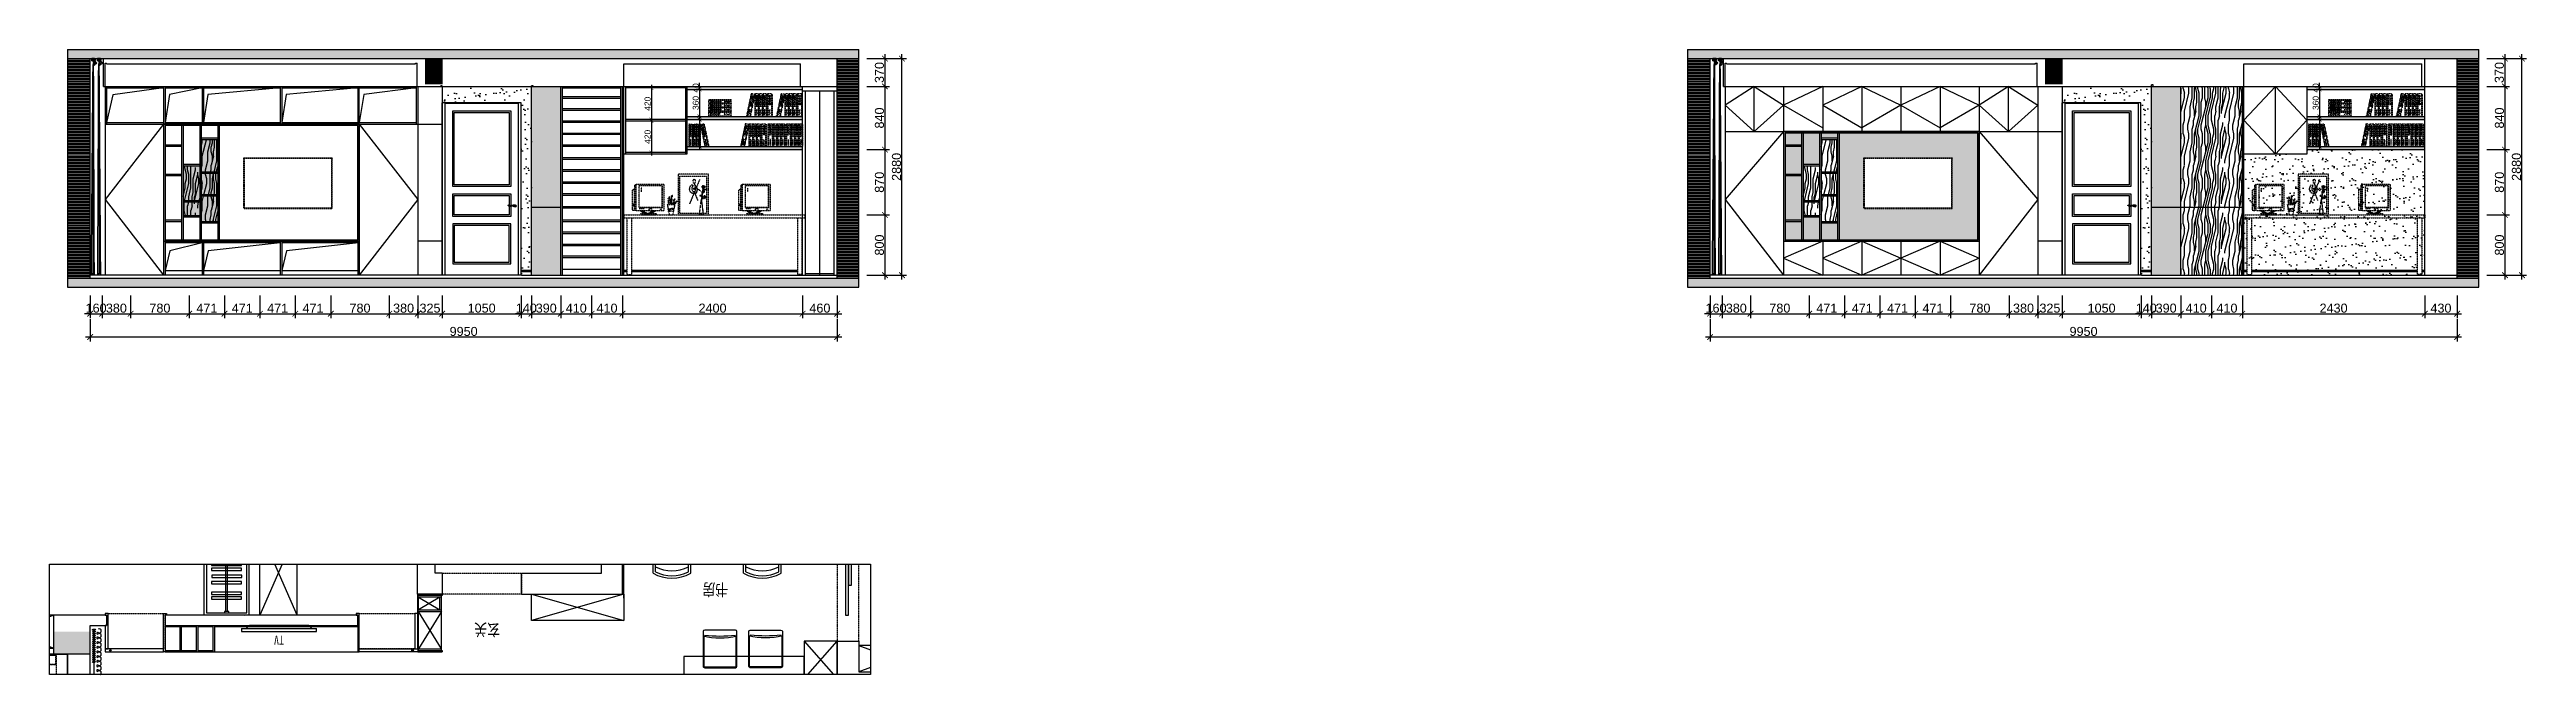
# Model space of a CAD drawing. Header units: millimetres. Extents: x 84840 to 206424, y -288515 to -124389.
# Drawn here: x 115567 to 148556, y -168772 to -160460 of the extents above; entities that cross this region are included whole.
import ezdxf
from ezdxf.lldxf.tags import DXFTag
from ezdxf.xclip import XClip

# ---------------------------------------------------------------- set-up
doc = ezdxf.new("R2010")
doc.units = ezdxf.units.MM
doc.header["$XCLIPFRAME"] = 0
doc.header["$PDMODE"] = 3
for name, pattern in [('DASH', [0.35, 0.25, -0.1]), ('DASHED2', [0.375, 0.25, -0.125]), ('HIDDEN', [0.375, 0.25, -0.125])]:
    doc.linetypes.add(name, pattern=pattern)
for name, color, linetype in [('8', 8, 'Continuous'), ('C-造型线1(造型分割)', 4, 'Continuous'), ('C-门套', 16, 'Continuous'), ('EL-FURN', 1, 'Continuous'), ('F-地坪3(地台)', 6, 'Continuous'), ('HAT【填充】', 250, 'Continuous'), ('P-原墙线', 7, 'Continuous'), ('P-固定家具1(到顶)', 3, 'Continuous'), ('P-固定家具2(不到顶)', 2, 'Continuous'), ('P-完成面', 1, 'Continuous'), ('P-完成面尺寸', 44, 'Continuous'), ('P-文字', 3, 'Continuous'), ('P-新墙线', 4, 'Continuous'), ('P-洁具', 3, 'Continuous'), ('P-活动家具', 3, 'Continuous'), ('P-窗', 3, 'Continuous'), ('P-门', 1, 'Continuous'), ('P-门套', 1, 'Continuous'), ('中粗线', 1, 'Continuous'), ('细线', 4, 'Continuous')]:
    doc.layers.add(name, color=color, linetype=linetype)
doc.styles.add('Arial', font='arial.ttf')
doc.styles.add('H1', font='SimSun.ttf')
tags = doc.linetypes.add('ACAD_ISO03W100', pattern=[30, 12, -18]).pattern_tags.tags
tags[6:7] = [DXFTag(74, 4), DXFTag(75, 0), DXFTag(340, '0'), DXFTag(46, 1.0), DXFTag(50, 0.0), DXFTag(44, 0.0), DXFTag(45, 0.0)]
tags[4:5] = [DXFTag(74, 4), DXFTag(75, 0), DXFTag(340, '0'), DXFTag(46, 1.0), DXFTag(50, 0.0), DXFTag(44, 0.0), DXFTag(45, 0.0)]
doc.dimstyles.new('1比40', dxfattribs={"dimscale": 40, "dimtxt": 2, "dimasz": 1.25, "dimexe": 1, "dimexo": 1, "dimgap": 0.25, "dimtad": 1, "dimdec": 0, "dimrnd": 0.005, "dimzin": 0, "dimdsep": 46, "dimtxsty": 'Arial', "dimblk": 'ARCHTICK', "dimcen": 0.125, "dimdle": 1, "dimclrd": 44, "dimclre": 44, "dimclrt": 50, "dimadec": 0, "dimazin": 0, "dimtfac": 1, "dimtdec": 0, "dimtix": 1, "dimtmove": 2, "dimatfit": 3, "dimldrblk": 'DOT', "dimfxl": 70, "dimtvp": 1, "dimtolj": 1, "dimtzin": 0, "dimarcsym": 0})
doc.dimstyles.new('1比60', dxfattribs={"dimscale": 60, "dimtxt": 2, "dimasz": 1.25, "dimexe": 1, "dimexo": 1, "dimgap": 0.2, "dimtad": 1, "dimdec": 0, "dimrnd": 0.005, "dimzin": 0, "dimdsep": 46, "dimtxsty": 'Arial', "dimblk": 'ARCHTICK', "dimcen": 0.125, "dimdle": 1, "dimclrd": 44, "dimclre": 44, "dimclrt": 50, "dimadec": 0, "dimazin": 0, "dimtfac": 1, "dimtdec": 0, "dimtix": 1, "dimtmove": 2, "dimatfit": 3, "dimldrblk": 'DOT', "dimfxl": 4, "dimfxlon": 1, "dimtvp": 1, "dimtolj": 1, "dimtzin": 0, "dimarcsym": 0})
pattern_1 = [(0, (0, 0), (0, 20), [])]
pattern_2 = [(90, (0, 0), (-600, 4e-14), [120, -180, 60, -240]), (90, (-15, 420), (-600, 4e-14), [120, -480]), (90, (-45, 360), (-600, 4e-14), [60, -540]), (90, (-60, 30), (-600, 4e-14), [30, -420, 30, -120]), (90, (-90, 240), (-600, 4e-14), [120, -180, 30, -270]), (90, (-105, 90), (-600, 4e-14), [90, -510]), (90, (-120, 240), (-600, 4e-14), [180, -420]), (90, (-135, 60), (-600, 4e-14), [120, -480]), (90, (-150, 300), (-600, 4e-14), [300, -300]), (90, (-180, 120), (-600, 4e-14), [60, -180, 120, -240]), (90, (-195, 540), (-600, 4e-14), [120, -480]), (90, (-210, 420), (-600, 4e-14), [60, -540]), (90, (-225, 300), (-600, 4e-14), [60, -540]), (90, (-240, 1e-14), (-600, 4e-14), [120, -480]), (90, (-255, 300), (-600, 4e-14), [120, -480]), (90, (-285, 300), (-600, 4e-14), [120, -120, 120, -240]), (90, (-315, 180), (-600, 4e-14), [60, -300, 120, -120]), (90, (-330, 300), (-600, 4e-14), [180, -420]), (90, (-360, 300), (-600, 4e-14), [120, -480]), (90, (-375, 60), (-600, 4e-14), [180, -240, 60, -120]), (90, (-405, 60), (-600, 4e-14), [300, -300]), (90, (-420, 420), (-600, 4e-14), [60, -540]), (90, (-435, 240), (-600, 4e-14), [120, -480]), (90, (-450, 120), (-600, 4e-14), [60, -240, 60, -240]), (90, (-465, 60), (-600, 4e-14), [60, -180, 120, -240]), (90, (-480, 180), (-600, 4e-14), [60, -300, 60, -180]), (90, (-495, 300), (-600, 4e-14), [180, -420]), (90, (-525, 60), (-600, 4e-14), [120, -480]), (90, (-540, 360), (-600, 4e-14), [60, -540]), (90, (-555, 480), (-600, 4e-14), [60, -540]), (104.03624, (-45, 420), (2e-08, 600), [61.8, -2412.0633]), (104.03624, (-180, 480), (2e-08, 600), [61.8, -2412.0633]), (104.03624, (-540, 420), (2e-08, 600), [61.8, -2412.0633]), (104.03624, (-315, 240), (2e-08, 600), [61.8, -2412.0633]), (104.03624, (-405, 360), (2e-08, 600), [61.8, -2412.0633]), (104.03624, (-360, 420), (2e-08, 600), [61.8, -2412.0633]), (104.03624, (-465, 120), (2e-08, 600), [61.8, -2412.0633]), (104.03624, (-435, 360), (2e-08, 600), [61.8, -2412.0633]), (104.03624, (-210, 480), (2e-08, 600), [123.6, -2350.2633]), (104.03624, (-255, 420), (2e-08, 600), [123.6, -2350.2633]), (104.03624, (-285, 420), (2e-08, 600), [123.6, -2350.2633]), (255.96376, (-90, 240), (2e-08, -600), [61.8, -123.6, 61.8, -2226.6633]), (255.96376, (-180, 120), (2e-08, -600), [61.8, -2412.0633]), (255.96376, (-450, 120), (2e-08, -600), [123.6, -2350.2633]), (284.03624, (-15, 420), (-2e-08, -600), [61.8, -2412.0633]), (75.96376, (-15, 540), (-2e-08, 600), [61.8, -2412.0633]), (75.96376, (-225, 360), (-2e-08, 600), [61.8, -2412.0633]), (75.96376, (-330, 480), (-2e-08, 600), [61.8, -2412.0633]), (75.96376, (-375, 240), (-2e-08, 600), [61.8, -2412.0633]), (75.96376, (-450, 180), (-2e-08, 600), [61.8, -2412.0633]), (75.96376, (-480, 240), (-2e-08, 600), [61.8, -2412.0633]), (75.96376, (-375, 240), (-2e-08, 600), [61.8, -2412.0633]), (75.96376, (-465, 420), (-2e-08, 600), [247.2, -2226.6633]), (75.96376, (-60, 60), (-2e-08, 600), [247.2, -2226.6633]), (75.96376, (-105, 120), (-2e-08, 600), [247.2, -2226.6633]), (75.96376, (-135, 180), (-2e-08, 600), [61.8, -123.6, 123.6, -2164.8633]), (75.96376, (-180, 180), (-2e-08, 600), [123.6, -123.6, 123.6, -2103.0633]), (75.96376, (-240, 120), (-2e-08, 600), [247.2, -2226.6633]), (75.96376, (-285, 60), (-2e-08, 600), [247.2, -2226.6633]), (75.96376, (-315, 60), (-2e-08, 600), [247.2, -2226.6633]), (75.96376, (-495, 480), (-2e-08, 600), [61.8, -2412.0633]), (75.96377, (-555, 540), (-0.00012, 600), [123.6, -2350.2633]), (75.96377, (-525, 180), (-0.00012, 600), [123.6, -2350.2633]), (75.96376, (7e-15, 120), (-1e-05, 600), [247.2, -2226.6633]), (75.96376, (-420, 480), (-1e-05, 600), [185.4, -2288.4633]), (75.96376, (-375, 540), (-1e-05, 600), [370.8, -2103.0633])]
pattern_3 = [(0, (21575.364, 0), (0, 20), [])]
pattern_4 = [(90, (21575.36, 0), (-600, 4e-14), [120, -180, 60, -240]), (90, (21560.36, 420), (-600, 4e-14), [120, -480]), (90, (21530.36, 360), (-600, 4e-14), [60, -540]), (90, (21515.36, 30), (-600, 4e-14), [30, -420, 30, -120]), (90, (21485.36, 240), (-600, 4e-14), [120, -180, 30, -270]), (90, (21470.36, 90), (-600, 4e-14), [90, -510]), (90, (21455.36, 240), (-600, 4e-14), [180, -420]), (90, (21440.36, 60), (-600, 4e-14), [120, -480]), (90, (21425.36, 300), (-600, 4e-14), [300, -300]), (90, (21395.36, 120), (-600, 4e-14), [60, -180, 120, -240]), (90, (21380.36, 540), (-600, 4e-14), [120, -480]), (90, (21365.36, 420), (-600, 4e-14), [60, -540]), (90, (21350.36, 300), (-600, 4e-14), [60, -540]), (90, (21335.36, 1e-14), (-600, 4e-14), [120, -480]), (90, (21320.36, 300), (-600, 4e-14), [120, -480]), (90, (21290.36, 300), (-600, 4e-14), [120, -120, 120, -240]), (90, (21260.36, 180), (-600, 4e-14), [60, -300, 120, -120]), (90, (21245.36, 300), (-600, 4e-14), [180, -420]), (90, (21215.36, 300), (-600, 4e-14), [120, -480]), (90, (21200.36, 60), (-600, 4e-14), [180, -240, 60, -120]), (90, (21170.36, 60), (-600, 4e-14), [300, -300]), (90, (21155.36, 420), (-600, 4e-14), [60, -540]), (90, (21140.36, 240), (-600, 4e-14), [120, -480]), (90, (21125.36, 120), (-600, 4e-14), [60, -240, 60, -240]), (90, (21110.36, 60), (-600, 4e-14), [60, -180, 120, -240]), (90, (21095.36, 180), (-600, 4e-14), [60, -300, 60, -180]), (90, (21080.36, 300), (-600, 4e-14), [180, -420]), (90, (21050.36, 60), (-600, 4e-14), [120, -480]), (90, (21035.36, 360), (-600, 4e-14), [60, -540]), (90, (21020.36, 480), (-600, 4e-14), [60, -540]), (104.03624, (21530.36, 420), (2e-08, 600), [61.8, -2412.0633]), (104.03624, (21395.36, 480), (2e-08, 600), [61.8, -2412.0633]), (104.03624, (21035.36, 420), (2e-08, 600), [61.8, -2412.0633]), (104.03624, (21260.36, 240), (2e-08, 600), [61.8, -2412.0633]), (104.03624, (21170.36, 360), (2e-08, 600), [61.8, -2412.0633]), (104.03624, (21215.36, 420), (2e-08, 600), [61.8, -2412.0633]), (104.03624, (21110.36, 120), (2e-08, 600), [61.8, -2412.0633]), (104.03624, (21140.36, 360), (2e-08, 600), [61.8, -2412.0633]), (104.03624, (21365.36, 480), (2e-08, 600), [123.6, -2350.2633]), (104.03624, (21320.36, 420), (2e-08, 600), [123.6, -2350.2633]), (104.03624, (21290.36, 420), (2e-08, 600), [123.6, -2350.2633]), (255.96376, (21485.36, 240), (2e-08, -600), [61.8, -123.6, 61.8, -2226.6633]), (255.96376, (21395.36, 120), (2e-08, -600), [61.8, -2412.0633]), (255.96376, (21125.36, 120), (2e-08, -600), [123.6, -2350.2633]), (284.03624, (21560.36, 420), (-2e-08, -600), [61.8, -2412.0633]), (75.96376, (21560.36, 540), (-2e-08, 600), [61.8, -2412.0633]), (75.96376, (21350.36, 360), (-2e-08, 600), [61.8, -2412.0633]), (75.96376, (21245.36, 480), (-2e-08, 600), [61.8, -2412.0633]), (75.96376, (21200.36, 240), (-2e-08, 600), [61.8, -2412.0633]), (75.96376, (21125.36, 180), (-2e-08, 600), [61.8, -2412.0633]), (75.96376, (21095.36, 240), (-2e-08, 600), [61.8, -2412.0633]), (75.96376, (21200.36, 240), (-2e-08, 600), [61.8, -2412.0633]), (75.96376, (21110.36, 420), (-2e-08, 600), [247.2, -2226.6633]), (75.96376, (21515.36, 60), (-2e-08, 600), [247.2, -2226.6633]), (75.96376, (21470.36, 120), (-2e-08, 600), [247.2, -2226.6633]), (75.96376, (21440.36, 180), (-2e-08, 600), [61.8, -123.6, 123.6, -2164.8633]), (75.96376, (21395.36, 180), (-2e-08, 600), [123.6, -123.6, 123.6, -2103.0633]), (75.96376, (21335.36, 120), (-2e-08, 600), [247.2, -2226.6633]), (75.96376, (21290.36, 60), (-2e-08, 600), [247.2, -2226.6633]), (75.96376, (21260.36, 60), (-2e-08, 600), [247.2, -2226.6633]), (75.96376, (21080.36, 480), (-2e-08, 600), [61.8, -2412.0633]), (75.96377, (21020.36, 540), (-0.00012, 600), [123.6, -2350.2633]), (75.96377, (21050.36, 180), (-0.00012, 600), [123.6, -2350.2633]), (75.96376, (21575.36, 120), (-1e-05, 600), [247.2, -2226.6633]), (75.96376, (21155.36, 480), (-1e-05, 600), [185.4, -2288.4633]), (75.96376, (21200.36, 540), (-1e-05, 600), [370.8, -2103.0633])]

msp = doc.modelspace()

# ---------------------------------------------------------------- blocks, each defined once
blk = doc.blocks.new('A$C17123232')
at = {"color": 6, "linetype": 'DASHED2'}
for p, q in [((171, 1480), (172, 1481)), ((171, 1479), (171, 1480)), ((171, 1480), (171, 1480)), ((171, 1478), (171, 1479)), ((171, 1479), (171, 1479)), ((171, 812), (171, 1478)), ((172, 1481), (172, 1481)), ((172, 1481), (173, 1481)), ((173, 1481), (173, 1482)), ((173, 1482), (174, 1482)), ((174, 1482), (174, 1482)), ((174, 1482), (175, 1482)), ((175, 1482), (175, 1482)), ((175, 1482), (1345, 1482)), ((178, 815), (178, 1475)), ((178, 1475), (1342, 1475)), ((1342, 815), (1342, 1475)), ((1345, 1482), (1346, 1482)), ((1345, 1482), (1345, 1482)), ((1346, 1482), (1346, 1482)), ((1346, 1482), (1347, 1482)), ((1347, 1482), (1347, 1481)), ((1347, 1481), (1348, 1481)), ((1348, 1481), (1348, 1480)), ((1348, 1481), (1348, 1481)), ((1348, 1480), (1349, 1480)), ((1349, 1480), (1349, 1479)), ((1349, 1479), (1349, 1478)), ((1349, 1479), (1349, 1479)), ((1349, 808), (1349, 1478)), ((175, 808), (1349, 808)), ((178, 815), (1342, 815))]:
    blk.add_line(p, q, dxfattribs=at)
blk = doc.blocks.new('A$C370749DA')
blk.add_blockref('A$C17123232', (-171, -808))
blk = doc.blocks.new('A$C7EE014FC')
at = {"color": 252, "ltscale": 3}
for centre, radius, start, end in [((786, 1646), 680, 118.9769, 154.8441), ((371, 395), 213, 171.8147, 293.5953)]:
    blk.add_arc(centre, radius, start, end, dxfattribs=at)
at = {"color": 252, "ltscale": 3, "extrusion": (0, 0, -1)}
blk.add_ellipse((329, 2083), major_axis=(-159, -153), ratio=0.45088, start_param=-1.570796, end_param=4.712389, dxfattribs=at)
at = {"color": 252, "ltscale": 3}
blk.add_ellipse((329, 318), major_axis=(-159, 153), ratio=0.45088, start_param=-1.570796, end_param=4.712389, dxfattribs=at)
at = {"layer": 'P-活动家具'}
for p, q in [((0, 2400), (950, 2400)), ((0, 0), (0, 2400)), ((950, 2400), (950, 2271)), ((155, 170), (155, 2230)), ((175, 2250), (930, 2250)), ((950, 170), (950, 2230)), ((950, 1200), (155, 1200)), ((0, 0), (950, 0)), ((930, 150), (175, 150)), ((175, 150), (930, 150)), ((950, 0), (950, 129))]:
    blk.add_line(p, q, dxfattribs=at)
for centre, start, end in [((175, 2230), 90, 180.0032), ((930, 2271), 270, 0), ((930, 2230), 0, 90), ((175, 170), 179.9968, 270), ((930, 170), 270, 0), ((930, 129), 0, 90)]:
    blk.add_arc(centre, 20.5, start, end, dxfattribs=at)
blk = doc.blocks.new('A$C0F331B38')
at = {"layer": 'P-活动家具'}
for p, q in [((0, 850), (0, 721)), ((850, 850), (0, 850)), ((0, 170), (0, 680)), ((675, 700), (21, 700)), ((561, 700), (561, 150)), ((695, 170), (695, 680)), ((850, 0), (850, 850)), ((0, 0), (0, 129)), ((850, 0), (0, 0)), ((21, 150), (675, 150)), ((675, 150), (21, 150))]:
    blk.add_line(p, q, dxfattribs=at)
for centre, start, end in [((21, 721), 180, 270), ((21, 680), 90, 180), ((675, 680), 359.9968, 90), ((21, 170), 180, 270), ((21, 129), 90, 180), ((675, 170), 270, 0.0032)]:
    blk.add_arc(centre, 20.5, start, end, dxfattribs=at)
blk = doc.blocks.new('A$C22EE4B40')
at = {"layer": 'P-新墙线', "color": 252}
for points in [[(632, 235), (0, 235), (0, 3491), (1302, 3491)], [(1976, 3491), (2540, 3491)], [(2788, 3254), (2788, 3063)], [(2788, 663), (2788, 463)], [(809, 235), (632, 235)], [(2538, 235), (1659, 235)]]:
    blk.add_lwpolyline(points, dxfattribs=at)
at = {"layer": 'P-活动家具'}
for points in [[(1682, 1350), (732, 1350), (732, 2450), (1682, 2450)], [(1659, 630), (1659, -11), (809, -11), (809, 630)]]:
    blk.add_lwpolyline(points, close=True, dxfattribs=at)
for centre in [(2735, 3447), (2735, 270)]:
    blk.add_circle(centre, 200, dxfattribs=at)
at = {"rotation": 53.1708397505404}
blk.add_blockref('A$C0F331B38', (1734, 3168), dxfattribs=at)
at = {"layer": 'P-活动家具', "extrusion": (0, 0, -1), "zscale": -1}
blk.add_blockref('A$C7EE014FC', (-3040, 663), dxfattribs=at)
blk = doc.blocks.new('A$C3A1E34E2')
at = {"color": 0, "linetype": 'ByBlock'}
for p, q in [((657, 37, 0), (1001, 37, 0)), ((899, 122), (1232, 122))]:
    blk.add_line(p, q, dxfattribs=at)
for centre, start, end in [((1017, 69, 0), 206.8177, 243.0269), ((1017, 5, 0), 116.9731, 153.1823)]:
    blk.add_arc(centre, 36.1, start, end, dxfattribs=at)
for centre, major_axis, start_param, end_param in [((48, 140), (-27.4, 27.4), -0.785341, 1.400999), ((48, 140), (-27.4, 27.4), 3.311504, 5.497844), ((93, 108), (-11, 11), 0.169911, 4.542591), ((137, 140), (27.4, 27.4), 0.785455, 2.971795), ((137, 140), (27.4, 27.4), 4.8823, 7.06864), ((181, 108), (11, 11), 1.740708, 6.113388), ((226, 140), (-27.4, 27.4), -0.785341, 1.400999), ((226, 140), (27.4, 27.4), 4.8823, 7.06864), ((270, 108), (-11, 11), 0.169911, 4.542591), ((314, 140), (27.4, 27.4), 0.785341, 2.971681), ((314, 140), (27.4, 27.4), 4.882187, 7.068527), ((359, 108), (11, 11), 1.740594, 6.113274), ((403, 140), (27.4, 27.4), 0.785341, 2.971681), ((403, 140), (27.4, 27.4), 4.882187, 7.068527), ((447, 108), (-11, 11), 0.169798, 2.356194), ((447, 108), (11, 11), 3.927048, 6.113388), ((492, 140), (-27.4, 27.4), -0.785341, 1.400999), ((492, 140), (-27.4, 27.4), 3.311504, 5.497844), ((536, 108), (-11, 11), 0.169911, 4.542591), ((580, 140), (27.4, 27.4), 0.785455, 2.971795), ((580, 140), (27.4, 27.4), 4.8823, 7.06864), ((625, 108), (11, 11), 1.740708, 6.113388), ((669, 140), (-27.4, 27.4), -0.785341, 1.400999), ((669, 140), (27.4, 27.4), 4.8823, 7.06864), ((713, 108), (-11, 11), 0.169911, 4.542591), ((758, 140), (27.4, 27.4), 0.785341, 2.971681), ((758, 140), (27.4, 27.4), 4.882187, 7.068527), ((802, 108), (11, 11), 1.740594, 6.113274), ((846, 140), (27.4, 27.4), 0.785341, 2.971681), ((846, 140), (27.4, 27.4), 4.882187, 7.068527), ((891, 108), (-11, 11), 0.169798, 2.356194), ((1280, 181), (46.9, 46.9), 2.824252, 3.456222), ((1280, 63), (-46.9, 46.9), -0.314629, 0.31734)]:
    blk.add_ellipse(centre, major_axis=major_axis, ratio=1, start_param=start_param, end_param=end_param, dxfattribs=at)
at = {"color": 0, "extrusion": (0, 0, -1)}
for centre, start_param, end_param in [((15, 37, 0), 1.716714, 4.546394), ((34, 37, 0), -1.424879, 1.716714), ((53, 37, 0), 1.716714, 4.858306), ((72, 37, 0), -1.424879, 1.716714), ((91, 37, 0), 1.716714, 4.858306), ((111, 37, 0), -1.424879, 1.716714), ((130, 37, 0), 1.716714, 4.858306), ((149, 37, 0), -1.424879, 1.716714), ((168, 37, 0), 1.716714, 4.858306), ((187, 37, 0), -1.424879, 1.716714), ((206, 37, 0), 1.716714, 4.858306), ((226, 37, 0), -1.424879, 1.716714), ((245, 37, 0), 1.716714, 4.858306), ((264, 37, 0), -1.424879, 1.716714), ((283, 37, 0), 1.716714, 4.858306), ((302, 37, 0), -1.424879, 1.716714), ((322, 37, 0), 1.716714, 4.858306), ((341, 37, 0), -1.424879, 1.716714), ((360, 37, 0), 1.716714, 4.858306), ((379, 37, 0), -1.424879, 1.716714), ((398, 37, 0), 1.716714, 4.858306), ((418, 37, 0), -1.424879, 1.716714), ((437, 37, 0), 1.716714, 4.858306), ((456, 37, 0), -1.424879, 1.716714), ((475, 37, 0), 1.716714, 4.858306), ((494, 37, 0), -1.424879, 1.716714), ((514, 37, 0), 1.716714, 4.858306), ((533, 37, 0), -1.424879, 1.716714), ((552, 37, 0), 1.716714, 4.858306), ((571, 37, 0), -1.424879, 1.716714), ((590, 37, 0), 1.716714, 4.858306), ((610, 37, 0), -1.424879, 1.716714), ((629, 37, 0), 1.716714, 4.858306), ((648, 37, 0), -1.424879, 1.716714)]:
    blk.add_ellipse(centre, major_axis=(-16.5, 28.6), ratio=0.254545, start_param=start_param, end_param=end_param, dxfattribs=at)
at = {"color": 0, "linetype": 'ByBlock', "extrusion": (0, 0, -1)}
blk.add_ellipse((891, 108), major_axis=(13.9, 8.4), ratio=0.942431, start_param=-0.491972, end_param=2.091434, dxfattribs=at)
blk = doc.blocks.new('A$C224B1EEF')
at = {"color": 252}
for p, q in [((60, 427), (134, 679)), ((69, 426), (141, 671)), ((373, 679), (134, 679)), ((366, 671), (141, 671)), ((439, 426), (366, 671)), ((448, 427), (373, 679)), ((60, 160), (60, 427)), ((69, 160), (69, 426)), ((439, 160), (439, 426)), ((448, 160), (448, 427))]:
    blk.add_line(p, q, dxfattribs=at)
at = {"layer": '8'}
for p, q in [((0, 160), (507, 160)), ((0, 160), (0, 1)), ((0, 160), (0, 1)), ((507, 1), (0, 1)), ((507, 160), (507, 1)), ((507, 160), (507, 1))]:
    blk.add_line(p, q, dxfattribs=at)
at = {"layer": 'P-固定家具2(不到顶)', "color": 3}
for p, q in [((51, 429), (132, 701)), ((376, 701), (132, 701)), ((456, 429), (376, 701)), ((51, 160), (51, 429)), ((456, 160), (456, 429))]:
    blk.add_line(p, q, dxfattribs=at)
blk = doc.blocks.new('做成ACAD TuKuai0334')
at = {"ltscale": 0.1}
blk.add_lwpolyline([(-562, 303), (-427, 237), (-449, 192), (-584, 258)], close=True, dxfattribs=at)
blk.add_lwpolyline([(-433, 223), (4, 9, -1), (-4, -9), (-442, 205)], format="xyb", close=True, dxfattribs=at)
blk.add_arc((0, 0), 50, 165.4474, 142.3735, dxfattribs=at)
blk = doc.blocks.new('A$C46D34C97')
at = {"layer": 'P-活动家具'}
blk.add_circle((550, 550), 550, dxfattribs=at)
at = {"layer": 'P-活动家具', "color": 252}
blk.add_circle((550, 550), 530, dxfattribs=at)
at = {"layer": 'P-活动家具', "extrusion": (-3.63023e-16, 2.76781e-16, -1)}
for centre, major_axis, start_param, end_param in [((1665, 216), (-994, 840), 0.021596, 0.360844), ((1071, 1280), (-58.9, 58.9), 5.207152, 6.572082), ((1037, 1361), (-6.73, 6.73), 4.573679, 6.061226), ((1049, 1346), (-20.3, 20.3), 6.272135, 7.768104), ((2281, 2279), (-1190, 1002), 4.649527, 4.945795), ((-273, -277), (-1617, 1374), 1.550382, 1.752631), ((715, 983), (-46.3, 46.3), 5.075891, 6.45545), ((714, 1049), (-27, 27), 5.179428, 6.355186), ((690, 1035), (-8.59, 8.59), 4.369902, 5.615979), ((3014, -1926), (-2658, 2658), 0.117026, 0.206621), ((488, 1699), (-474, 474), 3.077462, 3.14993), ((488, 1699), (-474, 474), 3.077462, 3.14993), ((870, 869), (-287, 287), 1.088485, 2.044585), ((218, 1661), (-998, 835), 2.951906, 3.29117), ((2639, -412), (1394, 1394), 4.676754, 4.720313), ((2639, -412), (1394, 1394), 4.676754, 4.720313), ((1284, 1072), (-59.3, 59.3), 2.900344, 4.264281), ((1364, 1035), (-7.36, 7.36), 3.430198, 4.849571), ((1349, 1047), (-20.3, 20.3), 1.65498, 3.150948), ((-891, -909), (-1854, 1560), 1.56328, 1.742544), ((990, 711), (-46.5, 46.5), 2.96034, 4.340179), ((-1386, 2500), (-2136, 2136), 2.901951, 3.001897), ((1045, 697), (-16.7, 16.7), 3.964784, 4.786085), ((1052, 711), (-27.2, 27.2), 3.070293, 4.127567)]:
    blk.add_ellipse(centre, major_axis=major_axis, ratio=1, start_param=start_param, end_param=end_param, dxfattribs=at)
at = {"layer": 'P-活动家具', "rotation": 12.44499721410939}
blk.add_blockref('做成ACAD TuKuai0334', (1315, 475), dxfattribs=at)
blk = doc.blocks.new('A$C4DF24944')
at = {"layer": 'P-活动家具'}
for p, q in [((900, 510), (0, 510)), ((0, 510), (0, 60)), ((830, 450), (70, 450)), ((70, 450), (70, 0)), ((350, 510), (350, 310)), ((550, 310), (550, 510)), ((830, 0), (830, 450)), ((900, 60), (900, 510)), ((350, 310), (0, 60)), ((0, 60), (900, 60)), ((70, 0), (830, 0)), ((350, 310), (550, 310)), ((350, 0), (550, 0)), ((550, 310), (900, 60))]:
    blk.add_line(p, q, dxfattribs=at)
at = {"layer": 'P-活动家具', "color": 252}
for p, q in [((258, 293), (258, 333)), ((262, 293), (262, 333)), ((638, 293), (638, 333)), ((642, 293), (642, 333)), ((195, 244), (157, 257)), ((196, 247), (158, 260)), ((219, 171), (195, 138)), ((222, 169), (198, 136)), ((298, 169), (322, 136)), ((301, 171), (325, 138)), ((324, 247), (362, 260)), ((325, 244), (363, 257)), ((380, 51), (377, 51)), ((380, 48), (377, 48)), ((407, 67), (407, 33)), ((408, 80), (408, 83)), ((410, 20), (410, 17)), ((411, 80), (411, 83)), ((413, 67), (413, 33)), ((431, 71), (433, 73)), ((485, 51), (482, 51)), ((485, 48), (482, 48)), ((512, 67), (512, 33)), ((513, 80), (513, 83)), ((515, 20), (515, 17)), ((516, 80), (516, 83)), ((518, 67), (518, 33)), ((536, 71), (538, 73)), ((575, 244), (537, 257)), ((576, 247), (538, 260)), ((599, 171), (575, 138)), ((602, 169), (578, 136)), ((678, 169), (702, 136)), ((681, 171), (705, 138)), ((704, 247), (742, 260)), ((705, 244), (743, 257))]:
    blk.add_line(p, q, dxfattribs=at)
for centre, radius in [((260, 225), 66), ((260, 225), 38.5), ((260, 225), 16.5), ((410, 50), 20), ((515, 50), 20), ((640, 225), 66), ((640, 225), 38.5), ((640, 225), 16.5)]:
    blk.add_circle(centre, radius, dxfattribs=at)
for centre, radius, start, end in [((260, 333), 1.65, 359.9993, 179.9993), ((640, 333), 1.65, 359.9993, 179.9993), ((157, 258), 1.65, 71.9993, 251.9993), ((260, 225), 99, 162.9543, 233.0444), ((260, 225), 99, 90.9543, 161.0444), ((196, 246), 1.65, 251.9993, 71.9993), ((196, 137), 1.65, 143.9993, 323.9993), ((260, 225), 99, 234.9543, 305.0444), ((220, 170), 1.65, 323.9993, 143.9993), ((232, 225), 5.5, 359.9993, 179.9993), ((260, 225), 33, 179.9993, 213.5252), ((237, 210), 5.5, 213.5252, 33.5252), ((260, 225), 22, 179.9993, 213.5252), ((258, 252), 5.5, 93.5252, 273.5252), ((260, 293), 1.65, 179.9993, 359.9993), ((260, 225), 33, 59.9993, 93.5252), ((260, 225), 22, 59.9993, 93.5252), ((260, 225), 99, 18.9543, 89.0444), ((274, 201), 5.5, 119.9993, 299.9993), ((274, 249), 5.5, 239.9993, 59.9993), ((260, 225), 22, 299.9993, 333.5252), ((260, 225), 33, 299.9993, 333.5252), ((285, 213), 5.5, 333.5252, 153.5252), ((300, 170), 1.65, 35.9993, 215.9993), ((260, 225), 99, 306.9543, 17.0444), ((324, 137), 1.65, 215.9993, 35.9993), ((324, 246), 1.65, 107.9993, 287.9993), ((363, 318), 1.65, 287.9993, 107.9993), ((410, 50), 33, 92.6046, 177.3941), ((410, 50), 33, 182.6046, 269.9993), ((410, 50), 30, 92.8653, 177.1333), ((410, 50), 30, 182.8653, 269.9993), ((410, 50), 18, 99.5934, 260.4053), ((410, 67), 3.01, 355.1237, 184.8749), ((410, 33), 3.01, 175.1237, 4.8749), ((410, 50), 33, 44.9993, 87.3941), ((410, 50), 30, 44.9993, 87.1333), ((410, 50), 18, 279.5934, 80.4053), ((515, 50), 33, 92.6046, 177.3941), ((515, 50), 33, 182.6046, 269.9993), ((515, 50), 30, 92.8653, 177.1333), ((515, 50), 30, 182.8653, 269.9993), ((515, 50), 18, 99.5934, 260.4053), ((515, 67), 3.01, 355.1237, 184.8749), ((515, 33), 3.01, 175.1237, 4.8749), ((515, 50), 33, 44.9993, 87.3941), ((515, 50), 30, 44.9993, 87.1333), ((515, 50), 18, 279.5934, 80.4053), ((537, 318), 1.65, 71.9993, 251.9993), ((640, 225), 99, 162.9556, 233.0457), ((640, 225), 99, 90.9543, 161.0444), ((576, 246), 1.65, 251.9993, 71.9993), ((576, 137), 1.65, 143.9993, 323.9993), ((640, 225), 99, 234.9543, 305.0444), ((600, 170), 1.65, 323.9993, 143.9993), ((612, 225), 5.5, 359.9993, 179.9993), ((640, 225), 33, 179.9993, 213.5252), ((617, 210), 5.5, 213.5252, 33.5252), ((640, 225), 22, 179.9993, 213.5252), ((638, 252), 5.5, 93.5252, 273.5252), ((640, 293), 1.65, 179.9993, 359.9993), ((640, 225), 33, 59.9993, 93.5252), ((640, 225), 22, 59.9993, 93.5252), ((640, 225), 99, 18.9543, 89.0444), ((654, 201), 5.5, 119.9993, 299.9993), ((654, 249), 5.5, 239.9993, 59.9993), ((640, 225), 22, 299.9993, 333.5252), ((640, 225), 33, 299.9993, 333.5252), ((665, 213), 5.5, 333.5252, 153.5252), ((680, 170), 1.65, 35.9993, 215.9993), ((640, 225), 99, 306.9543, 17.0444), ((704, 137), 1.65, 215.9993, 35.9993), ((704, 246), 1.65, 107.9993, 287.9993), ((743, 258), 1.65, 287.9993, 107.9993)]:
    blk.add_arc(centre, radius, start, end, dxfattribs=at)
blk = doc.blocks.new('A$C5B623725')
at = {"layer": 'P-固定家具2(不到顶)', "color": 3}
blk.add_lwpolyline([(5, 450), (745, 450, -0.414214), (750, 445), (750, 5, -0.414214), (745, 0), (5, 0, -0.414214), (0, 5), (0, 445, -0.414214)], format="xyb", close=True, dxfattribs=at)
at = {"layer": 'P-活动家具', "color": 252}
for p, q in [((28, 367), (350, 186)), ((352, 401), (190, 253)), ((368, 384), (207, 237)), ((722, 367), (400, 186)), ((350, 165), (28, 28)), ((190, 253), (207, 237)), ((400, 165), (722, 28))]:
    blk.add_line(p, q, dxfattribs=at)
blk.add_lwpolyline([(35, 370), (715, 370, -0.414214), (725, 360), (725, 35, -0.414214), (715, 25), (35, 25, -0.414214), (25, 35), (25, 360, -0.414214)], format="xyb", close=True, dxfattribs=at)
for centre, radius in [((375, 407), 24.2), ((375, 175), 26.9)]:
    blk.add_circle(centre, radius, dxfattribs=at)
blk = doc.blocks.new('A$C404574AA')
at = {"layer": 'P-门', "color": 252, "linetype": 'ACAD_ISO03W100', "ltscale": 0.001}
for p, q in [((50, 753, 233), (50, 3, 233)), ((50, 753, 233), (90, 753, 233)), ((90, 753, 233), (90, 3, 233)), ((90, 3, 233), (90, 743, 233)), ((0, 83, 233), (0, 192, 233)), ((0, 192, 233), (19, 192, 233)), ((19, 102, 233), (0, 83, 233)), ((0, 83, 233), (45, 83, 233)), ((19, 102, 233), (19, 192, 233)), ((19, 102, 233), (45, 102, 233)), ((45, 112, 233), (45, 72, 233)), ((45, 112, 233), (50, 112, 233)), ((45, 72, 233), (50, 72, 233)), ((90, 102, 233), (50, 102, 233)), ((90, 83, 233), (50, 83, 233)), ((50, 3, 233), (90, 3, 233)), ((95, 112, 233), (90, 112, 233)), ((95, 72, 233), (90, 72, 233)), ((95, 112, 233), (95, 72, 233)), ((121, 102, 233), (95, 102, 233)), ((140, 83, 233), (95, 83, 233)), ((140, 192, 233), (121, 192, 233)), ((121, 102, 233), (121, 192, 233)), ((121, 102, 233), (140, 83, 233)), ((140, 83, 233), (140, 192, 233))]:
    blk.add_line(p, q, dxfattribs=at)
at = {"layer": 'P-门'}
for p, q in [((90, 753, 233), (840, 753, 233)), ((90, 713, 233), (90, 753, 233)), ((90, 713, 233), (840, 713, 233)), ((651, 803, 233), (651, 784, 233)), ((760, 803, 233), (651, 803, 233)), ((741, 784, 233), (651, 784, 233)), ((741, 682, 233), (651, 682, 233)), ((651, 663, 233), (651, 682, 233)), ((760, 663, 233), (651, 663, 233)), ((731, 758, 233), (731, 753, 233)), ((731, 758, 233), (771, 758, 233)), ((731, 708, 233), (731, 713, 233)), ((731, 708, 233), (771, 708, 233)), ((741, 784, 233), (760, 803, 233)), ((741, 784, 233), (741, 758, 233)), ((741, 753, 233), (741, 713, 233)), ((741, 682, 233), (741, 708, 233)), ((741, 682, 233), (760, 663, 233)), ((760, 803, 233), (760, 758, 233)), ((760, 753, 233), (760, 713, 233)), ((760, 663, 233), (760, 708, 233)), ((771, 758, 233), (771, 753, 233)), ((771, 708, 233), (771, 713, 233)), ((840, 713, 233), (840, 753, 233))]:
    blk.add_line(p, q, dxfattribs=at)
at = {"layer": 'P-门', "color": 252}
for p, q in [((100, 713, 233), (100, 753, 233)), ((100, 747, 233), (741, 747, 233)), ((100, 719, 233), (741, 719, 233)), ((760, 747, 233), (832, 747, 233)), ((760, 719, 233), (832, 719, 233)), ((832, 713, 233), (832, 753, 233))]:
    blk.add_line(p, q, dxfattribs=at)
at = {"layer": 'P-门', "color": 252, "linetype": 'DASHED2'}
blk.add_arc((155, 686, 233), 686, 264.5854, 2.2759, dxfattribs=at)
blk = doc.blocks.new('A$C0BB32EA6')
at = {"color": 250}
blk.add_arc((224, 2013), 1591, 262.6127, 277.3873, dxfattribs=at)
at = {"layer": 'P-活动家具'}
for p, q in [((0, 480), (0, 118)), ((430, 500), (20, 500)), ((450, 118), (450, 480)), ((0, 118), (0, 20)), ((20, 0), (430, 0)), ((450, 20), (450, 118))]:
    blk.add_line(p, q, dxfattribs=at)
at = {"layer": 'P-活动家具', "color": 250}
for p, q in [((10, 422), (10, 20)), ((440, 20), (440, 422)), ((20, 10), (430, 10))]:
    blk.add_line(p, q, dxfattribs=at)
at = {"layer": 'P-活动家具'}
for centre, radius, start, end in [((20, 480), 20, 90, 180), ((225, 1334), 937, 256.11, 283.89), ((430, 480), 20, 0, 90), ((20, 20), 20, 180, 270), ((430, 20), 20, 270, 0)]:
    blk.add_arc(centre, radius, start, end, dxfattribs=at)
at = {"layer": 'P-活动家具', "color": 250}
for centre, start, end in [((20, 20), 180, 270), ((430, 20), 270, 0)]:
    blk.add_arc(centre, 10, start, end, dxfattribs=at)
blk = doc.blocks.new('A$C323B2213')
at = {"layer": 'P-活动家具'}
blk.add_lwpolyline([(0, 1150), (0, 350), (1600, 350), (1600, 1150)], close=True, dxfattribs=at)
blk.add_blockref('A$C0BB32EA6', (256, 1000), dxfattribs=at)
at = {"layer": 'P-活动家具', "xscale": -1}
blk.add_blockref('A$C0BB32EA6', (1312, 1000), dxfattribs=at)
at = {"layer": 'P-活动家具', "xscale": -1, "rotation": 180}
blk.add_blockref('A$C0BB32EA6', (256, 500), dxfattribs=at)
at = {"layer": 'P-活动家具', "rotation": 180}
blk.add_blockref('A$C0BB32EA6', (1312, 500), dxfattribs=at)
blk = doc.blocks.new('A$C674F3EA9')
at = {"color": 252, "linetype": 'ACAD_ISO03W100'}
for points in [[(0, 373), (0, 444), (31, 444)], [(31, 373), (31, 444)], [(469, 373), (469, 444)], [(500, 373), (500, 444), (469, 444)]]:
    blk.add_lwpolyline(points, dxfattribs=at)
for points in [[(0, 64), (0, 373)], [(31, 83), (31, 373)], [(469, 83), (469, 373)], [(500, 64), (500, 373)]]:
    blk.add_lwpolyline(points)
blk.add_lwpolyline([(484, 444), (484, 517, 0.414214), (453, 548), (47, 548, 0.414214), (16, 517), (16, 444)], format="xyb", dxfattribs=at)
for centre, radius, start, end in [((250, 522, 0), 522, 241.3642, 298.6358), ((250, 589, 0), 490, 243.5091, 296.4909), ((250, 522, 0), 490, 243.5091, 296.4909)]:
    blk.add_arc(centre, radius, start, end)
blk = doc.blocks.new('asdasdw')
at = {"color": 252, "linetype": 'ByBlock'}
for major_axis, start_param, end_param in [((-66, 135), 5.497787, 8.63938), ((-62, 126), 5.497787, 8.63938), ((-20.6, 42.1), 5.497787, 8.63938), ((-62, 126), 2.356194, 5.497787), ((-20.6, 42.1), 2.356194, 5.497787)]:
    blk.add_ellipse((4741, 6513, 0), major_axis=major_axis, ratio=1, start_param=start_param, end_param=end_param, dxfattribs=at)
at = {"color": 252}
blk.add_ellipse((4741, 6513, 0), major_axis=(-28.8, 59), ratio=1, start_param=5.497787, end_param=8.63938, dxfattribs=at)
at = {"color": 252, "linetype": 'ByBlock', "extrusion": (0, 0, -1)}
blk.add_ellipse((4741, 6513, 0), major_axis=(135, 66), ratio=1, start_param=5.497787, end_param=8.63938, dxfattribs=at)
at = {"color": 252, "extrusion": (0, 0, -1)}
blk.add_ellipse((4741, 6513, 0), major_axis=(59, 28.8), ratio=1, start_param=5.497787, end_param=8.63938, dxfattribs=at)
at = {"color": 252}
for points in [[(4589, 6558, 0), (4603, 6554, 0), (4624, 6552, 0), (4641, 6553, 0), (4657, 6553, 0), (4676, 6549, 0), (4693, 6538, 0), (4721, 6519, 0), (4734, 6513, 0), (4743, 6511, 0)], [(4857, 6623, 0), (4846, 6613, 0), (4834, 6595, 0), (4827, 6580, 0), (4819, 6566, 0), (4806, 6551, 0), (4787, 6542, 0), (4757, 6527, 0), (4746, 6519, 0), (4739, 6513, 0)], [(4779, 6358, 0), (4776, 6372, 0), (4767, 6391, 0), (4757, 6405, 0), (4749, 6419, 0), (4743, 6438, 0), (4744, 6458, 0), (4746, 6492, 0), (4745, 6506, 0), (4743, 6515, 0)]]:
    blk.add_spline(points, degree=3, dxfattribs=at)
blk = doc.blocks.new('A$C6DFF2702')
for p, q in [((0, 40), (1000, 40)), ((63, 40), (105, 0)), ((937, 40), (895, 0))]:
    blk.add_line(p, q)
for points in [[(0, 40), (0, 80), (1000, 80), (1000, 40)], [(895, 0), (105, 0)]]:
    blk.add_lwpolyline(points)
blk = doc.blocks.new('A$C435F4F1D')
at = {"layer": 'P-活动家具', "xscale": -1}
blk.add_blockref('A$C6DFF2702', (1000, 0), dxfattribs=at)
at = {"layer": 'P-文字', "style": 'H1', "width": 0.8}
blk.add_text('TV', height=120, dxfattribs=at).set_placement((437, 133))
blk = doc.blocks.new('A$C3AD5280B')
at = {"layer": 'P-活动家具', "color": 8}
for p, q in [((900, 680), (0, 680)), ((0, 680), (0, 0)), ((239, 718), (239, 680)), ((387, 718), (239, 718)), ((239, 680), (387, 680)), ((283, 699), (283, 680)), ((394, 699), (283, 699)), ((387, 680), (387, 718)), ((394, 680), (394, 699)), ((506, 699), (617, 699)), ((506, 680), (506, 699)), ((513, 718), (661, 718)), ((513, 680), (513, 718)), ((661, 680), (513, 680)), ((617, 699), (617, 680)), ((661, 718), (661, 680)), ((900, 0), (900, 680)), ((875, 655), (25, 655)), ((875, 655), (25, 25)), ((25, 655), (25, 25)), ((875, 25), (875, 655)), ((25, 25), (875, 25)), ((0, 0), (900, 0))]:
    blk.add_line(p, q, dxfattribs=at)
blk = doc.blocks.new('A$C54785E95')
at = {"layer": 'P-新墙线', "color": 252}
blk.add_circle((220, 220), 30.3, dxfattribs=at)
at = {"layer": 'P-活动家具', "color": 252}
blk.add_lwpolyline([(202, 497), (238, 497), (238, 360), (202, 360)], close=True, dxfattribs=at)
for radius, start, end in [(220, 94.7371, 85.2629), (200, 95.2121, 84.7879)]:
    blk.add_arc((220, 220), radius, start, end, dxfattribs=at)
blk = doc.blocks.new('A$C2BA7324C')
at = {"layer": 'P-活动家具', "color": 8, "linetype": 'DASHED2'}
for p, q in [((0, 586), (552, 586)), ((0, 455), (552, 455)), ((5, 581), (547, 581)), ((5, 460), (5, 581)), ((5, 460), (547, 460)), ((547, 581), (547, 460)), ((552, 0), (552, 586))]:
    blk.add_line(p, q, dxfattribs=at)
blk.add_lwpolyline([(0, 586), (0, 0), (552, 0), (552, 586)], close=True, dxfattribs=at)
blk = doc.blocks.new('0000000000000000000222')
at = {"layer": 'F-地坪3(地台)'}
h = blk.add_hatch(dxfattribs=at)
h.set_pattern_fill('ANGLE', color=252, scale=20, style=0)
h.set_pattern_definition([(0, (32056.83, 88023.35), (0, 139.7), [101.6, -38.1]), (90, (32056.83, 88023.35), (-139.7, 9e-15), [101.6, -38.1])])
h.paths.add_polyline_path([(241413, 47799), (241413, 47169), (241673, 47169, 0.414214), (242033, 47529), (242033, 47799)])
h = blk.add_hatch(dxfattribs=at)
h.set_pattern_fill('ANGLE', color=252, scale=20, style=0)
h.set_pattern_definition([(0, (32081.83, 42110.52), (0, 139.7), [101.6, -38.1]), (90, (32081.83, 42110.52), (-139.7, 9e-15), [101.6, -38.1])])
h.paths.add_polyline_path([(240973, 46809), (240453, 46809), (240453, 46648, -0.295382), (240465, 46611), (240453, 46565), (240453, 45589), (240973, 45589)])
at = {"layer": 'P-原墙线'}
h = blk.add_hatch(color=8, dxfattribs=at)
h.paths.add_polyline_path([(246713, 48264), (246713, 47914), (247188, 47914), (247188, 48264)])
h.paths.add_polyline_path([(241243, 48264), (240963, 48264), (240963, 47869), (241243, 47869), (241243, 47969)])
h = blk.add_hatch(color=8, dxfattribs=at)
h.paths.add_polyline_path([(239263, 43994), (239263, 44124), (239263, 44314), (238843, 44314), (238843, 44214), (238843, 43994)])
h.paths.add_polyline_path([(242023, 43994), (242348, 43994), (242348, 44614), (242023, 44614)])
for points in [[(247098, 44259), (247098, 44709), (246713, 44709), (246713, 44614), (246713, 44384), (246713, 44259)], [(235178, 43894), (235388, 43894), (235388, 43994), (235388, 44214), (235178, 44214), (234938, 44214), (234938, 43894)], [(235538, 41029), (235538, 41239), (234938, 41239), (234938, 41029)], [(236763, 38959), (236473, 38959), (236473, 38529), (236958, 38529), (236958, 38959)]]:
    blk.add_hatch(color=8, dxfattribs=at).paths.add_polyline_path(points)
h = blk.add_hatch(color=8, dxfattribs=at)
h.paths.add_polyline_path([(247193, 40794), (246713, 40794), (246713, 40494), (247193, 40494)])
h.paths.add_polyline_path([(248738, 40794), (248358, 40794), (248358, 40494), (248488, 40494), (248738, 40494)])
h = blk.add_hatch(color=256, dxfattribs=at)
h.paths.add_polyline_path([(244633, 37544), (244353, 37544), (244353, 37159, 0.414214), (244363, 37149), (244633, 37149)])
h.paths.add_polyline_path([(242493, 38794), (242343, 38794), (242118, 38794), (242118, 38364, 0.414214), (242128, 38354), (242493, 38354), (242493, 38594)])
at = {"layer": 'C-门套', "linetype": 'HIDDEN'}
blk.add_line((237003, 41889), (237003, 41929), dxfattribs=at)
for points in [[(243253, 47189), (243253, 46462), (242488, 45804), (242396, 45949), (243073, 46531), (243073, 47189), (243253, 47189)], [(237003, 41929), (236873, 41929), (236873, 43294), (237003, 43294)], [(237003, 41929), (236873, 41929), (236873, 43294), (237003, 43294)], [(237083, 43294), (237223, 43294), (237223, 41929), (237083, 41929)], [(237083, 43294), (237223, 43294), (237223, 41929), (237083, 41929)]]:
    blk.add_lwpolyline(points, dxfattribs=at)
for points in [[(246713, 45314), (247013, 45314), (247013, 47354), (246713, 47354)], [(239432, 45269), (240182, 45269), (240182, 45429), (239432, 45429)], [(246713, 44079), (247013, 44079), (247013, 42059), (246713, 42059)], [(236473, 39159), (236763, 39159), (236763, 40619), (236473, 40619)], [(240968, 39994), (242018, 39994), (242018, 39714), (240968, 39714)]]:
    blk.add_lwpolyline(points, close=True, dxfattribs=at)
at = {"layer": 'C-门套', "linetype": 'HIDDEN', "elevation": 117}
for points in [[(242348, 45709), (242348, 44959), (242488, 44959), (242488, 45709)], [(238843, 45129), (238843, 44379), (238703, 44379), (238703, 45129)], [(242388, 40724), (243128, 40724), (243128, 40254), (242388, 40254)], [(245733, 40724), (246473, 40724), (246473, 40254), (245733, 40254)]]:
    blk.add_lwpolyline(points, close=True, dxfattribs=at)
at = {"layer": 'F-地坪3(地台)'}
for p, q in [((242173, 47529), (242173, 47939)), ((242233, 47529), (242233, 47939)), ((243133, 46524), (243133, 47189)), ((243193, 47189), (243193, 46496)), ((240253, 45449), (240253, 46949)), ((240313, 45449), (240313, 46949)), ((241273, 47029), (241673, 47029)), ((241673, 46969), (241273, 46969)), ((242428, 45918), (243133, 46524)), ((242461, 45866), (243193, 46496))]:
    blk.add_line(p, q, dxfattribs=at)
at = {"layer": 'F-地坪3(地台)', "color": 252}
for points in [[(242053, 47529), (242053, 47819), (241393, 47819), (241393, 47149), (241673, 47149)], [(242033, 47529), (242033, 47799), (241413, 47799), (241413, 47169), (241673, 47169)]]:
    blk.add_lwpolyline(points, dxfattribs=at)
for points in [[(240433, 45569), (240993, 45569), (240993, 46829), (240433, 46829)], [(240453, 45589), (240973, 45589), (240973, 46809), (240453, 46809)]]:
    blk.add_lwpolyline(points, close=True, dxfattribs=at)
at = {"layer": 'F-地坪3(地台)'}
for radius in [500, 560]:
    blk.add_arc((241673, 47529), radius, 270, 0, dxfattribs=at)
at = {"layer": 'F-地坪3(地台)', "color": 252}
for radius in [380, 360]:
    blk.add_arc((241673, 47529), radius, 270, 0, dxfattribs=at)
at = {"layer": 'P-原墙线'}
for p, q in [((248838, 48264), (240963, 48264)), ((240963, 48264), (240963, 47869)), ((241243, 47969), (241243, 48264)), ((246713, 48264), (246713, 47354)), ((247188, 47914), (247188, 48264)), ((248838, 47374), (248838, 48264)), ((241243, 47869), (240963, 47869)), ((241243, 47869), (241243, 47969)), ((241243, 47969), (243113, 47969)), ((243113, 47189), (243113, 47969)), ((243233, 47984), (246713, 47984)), ((243233, 47984), (243233, 47189)), ((246713, 47914), (247188, 47914)), ((247013, 47354), (247013, 47914)), ((247188, 48014), (248558, 48014)), ((248398, 48014), (248398, 47874)), ((248398, 47874), (248558, 47874)), ((248558, 48014), (248558, 47374)), ((241243, 45819), (241243, 47509)), ((234938, 46394), (234938, 47324)), ((234938, 47324), (238968, 47324)), ((238968, 47324), (238968, 47209)), ((239378, 47209), (238968, 47209)), ((239378, 46989), (239378, 47209)), ((240138, 46989), (240138, 47209)), ((240138, 47209), (240963, 47209)), ((241243, 47309), (240963, 47309)), ((240963, 47309), (240963, 47209)), ((243113, 47189), (243233, 47189)), ((246713, 47354), (247013, 47354)), ((248558, 47374), (248838, 47374)), ((235178, 46394), (235178, 47044)), ((235178, 47044), (236743, 47044)), ((236743, 47044), (238843, 47044)), ((238843, 47044), (238843, 46989)), ((239378, 46989), (238843, 46989)), ((241138, 46989), (240138, 46989)), ((241138, 46989), (241138, 45819)), ((235178, 46394), (234938, 46394)), ((240222, 45419), (241072, 45419)), ((240222, 45419), (240222, 45294)), ((241138, 45294), (240222, 45294)), ((246713, 44614), (246713, 45314)), ((246713, 45314), (247013, 45314)), ((247013, 44709), (247013, 45314)), ((248558, 45364), (248838, 45364)), ((248558, 45364), (248558, 44114)), ((248838, 44114), (248838, 45364)), ((235178, 44909), (234938, 44909)), ((234938, 44909), (234938, 43779)), ((235178, 44214), (235178, 44909)), ((242023, 44614), (242023, 43994)), ((242348, 43994), (242348, 44614)), ((246533, 44614), (246533, 44384)), ((247098, 44709), (246713, 44709)), ((247098, 44259), (247098, 44709)), ((235178, 44214), (234938, 44214)), ((236743, 44214), (235178, 44214)), ((235388, 43994), (235388, 44214)), ((238843, 44214), (236743, 44214)), ((239263, 44314), (238843, 44314)), ((238843, 44314), (238843, 44214)), ((238843, 44214), (238843, 43994)), ((239263, 44124), (239263, 44314)), ((246713, 44384), (246713, 44079)), ((246713, 44259), (247098, 44259)), ((247013, 44079), (247013, 44259)), ((235178, 43894), (234938, 43894)), ((235178, 43779), (235178, 43894)), ((235178, 43894), (235388, 43894)), ((235388, 43894), (235388, 43994)), ((235388, 43994), (237163, 43994)), ((236923, 43994), (236923, 43334)), ((237003, 43994), (237003, 43334)), ((237083, 43334), (237083, 43994)), ((237163, 44114), (237163, 43994)), ((237163, 43334), (237163, 43994)), ((238343, 43994), (238343, 44114)), ((238343, 43994), (239263, 43994)), ((239263, 44124), (239263, 43994)), ((242023, 43994), (242348, 43994)), ((246713, 44079), (247013, 44079)), ((248558, 44114), (248838, 44114)), ((235178, 43779), (234938, 43779)), ((237003, 43334), (236923, 43334)), ((237163, 43334), (237083, 43334)), ((237163, 43334), (237083, 43334)), ((235178, 42369), (234938, 42369)), ((234938, 42369), (234938, 41029)), ((235178, 41629), (235178, 42369)), ((246713, 42059), (247013, 42059)), ((246713, 42059), (246713, 40494)), ((247013, 42059), (247013, 40794)), ((248558, 42044), (248838, 42044)), ((248558, 40794), (248558, 42044)), ((248838, 41064), (248838, 42044)), ((235178, 41789), (235338, 41789)), ((235543, 41629), (235178, 41629)), ((235338, 41789), (235338, 41629)), ((235543, 41239), (235543, 41629)), ((237003, 41889), (236923, 41889)), ((236923, 41239), (236923, 41889)), ((237003, 41239), (237003, 41889)), ((237163, 41889), (237083, 41889)), ((237083, 41889), (237083, 41239)), ((237163, 41889), (237163, 41239)), ((235543, 41239), (234938, 41239)), ((235538, 41029), (235538, 41239)), ((235683, 41369), (235543, 41369)), ((237163, 41239), (235543, 41239)), ((235683, 41239), (235683, 41369)), ((237163, 41239), (237163, 41119)), ((235538, 41029), (234938, 41029)), ((235298, 40379), (235298, 41029)), ((236473, 41029), (235538, 41029)), ((235538, 41029), (235538, 40379)), ((235678, 40909), (235538, 40909)), ((235678, 41029), (235678, 40909)), ((236473, 40619), (236473, 41029)), ((236763, 40619), (236763, 41119)), ((237163, 41119), (236763, 41119)), ((248838, 41064), (248918, 41064)), ((249338, 40586), (248918, 41064)), ((236763, 40619), (236473, 40619)), ((246713, 40794), (247193, 40794)), ((247193, 40794), (247193, 40494)), ((248358, 40494), (248358, 40794)), ((248358, 40794), (248738, 40794)), ((248738, 40494), (248738, 40794)), ((248738, 40784), (248918, 40784)), ((248918, 40784), (249098, 40586)), ((249098, 40586), (249098, 39451)), ((249338, 39451), (249338, 40586)), ((235538, 40379), (235298, 40379)), ((248488, 37429), (248488, 40494)), ((248488, 40494), (248738, 40494)), ((240273, 39994), (239623, 39994)), ((239623, 39994), (239623, 38809)), ((240968, 39994), (240273, 39994)), ((240968, 39994), (240968, 39714)), ((242118, 39994), (242018, 39994)), ((242018, 39994), (242018, 39714)), ((242118, 39994), (242353, 39994)), ((242353, 39994), (242353, 39424)), ((240968, 39714), (239903, 39714)), ((239903, 39714), (239903, 38529)), ((242018, 39714), (242118, 39714)), ((242118, 39714), (242118, 38364)), ((242353, 39424), (242353, 38794)), ((249098, 39451), (249338, 39451)), ((236763, 39159), (236473, 39159)), ((236473, 38529), (236473, 39159)), ((236763, 38959), (236473, 38959)), ((236763, 38959), (236763, 39159)), ((236958, 38959), (236763, 38959)), ((236958, 38529), (236958, 38959)), ((235538, 38919), (235298, 38919)), ((235298, 38529), (235298, 38919)), ((235538, 38919), (235538, 38849)), ((235538, 38849), (236473, 38849)), ((239623, 38809), (236958, 38809)), ((242343, 38794), (242118, 38794)), ((242343, 38794), (242493, 38794)), ((242493, 38794), (242493, 38594)), ((236958, 38529), (235298, 38529)), ((239903, 38529), (236958, 38529)), ((242128, 38354), (244353, 38354)), ((242493, 38594), (242493, 38354)), ((244593, 38594), (242493, 38594)), ((244353, 38354), (244353, 37159)), ((244593, 38594), (244593, 37544)), ((249098, 37801), (249338, 37801)), ((249098, 37801), (249098, 37429)), ((249338, 37801), (249338, 37149)), ((244353, 37544), (244633, 37544)), ((244633, 37544), (244633, 37149)), ((244633, 37429), (245193, 37429)), ((245193, 37429), (248488, 37429)), ((248488, 37429), (249098, 37429)), ((245228, 37149), (244363, 37149)), ((245228, 37149), (249338, 37149))]:
    blk.add_line(p, q, dxfattribs=at)
blk.add_lwpolyline([(237163, 43994), (237163, 44114), (238343, 44114)], dxfattribs=at)
for centre, radius in [((243038, 47814), 55), ((248478, 47944), 58.4), ((235249, 41709), 60.5), ((235613, 41304), 49), ((235608, 40969), 46.7)]:
    blk.add_circle(centre, radius, dxfattribs=at)
blk.add_arc((242128, 38364), 10, 180, 270, dxfattribs=at)
at = {"layer": 'P-固定家具1(到顶)', "color": 252}
for p, q in [((247093, 47664), (248558, 48014)), ((248558, 47664), (247188, 48014)), ((242518, 44864), (246503, 44868, 211)), ((243903, 44865), (243903, 44374)), ((243933, 44865), (243933, 44374)), ((246503, 44868, 211), (246503, 44378, 211)), ((242518, 44374), (242518, 44864)), ((242538, 44629), (243883, 44629)), ((242538, 44609), (243883, 44609)), ((243953, 44629), (245303, 44629)), ((243953, 44609), (245303, 44609)), ((245323, 44864), (245323, 44374)), ((245353, 44864), (245353, 44374)), ((245373, 44629), (246483, 44629, -112)), ((245373, 44609), (246483, 44609, -112)), ((240832, 43994), (239263, 44314)), ((239263, 43994), (240512, 44314)), ((246503, 44378, 211), (242518, 44374)), ((238342, 43644), (238861, 43994)), ((238861, 43644), (238861, 43994)), ((238861, 43644), (238342, 43644)), ((235538, 40679), (236473, 41029)), ((236473, 40679), (235538, 41029)), ((237203, 40619), (236763, 41119)), ((237203, 41119), (236763, 40619)), ((242348, 40724), (242033, 40724)), ((242033, 40224), (242338, 40724)), ((242033, 40724), (242338, 40224)), ((242338, 40744), (242338, 40224)), ((245053, 40764), (245053, 40414)), ((245073, 40764), (245073, 40414)), ((245273, 40744), (245073, 40744)), ((245273, 40764), (245273, 40414)), ((245293, 40764), (245293, 40414)), ((245493, 40744), (245293, 40744)), ((245493, 40764), (245493, 40414)), ((245513, 40764), (245513, 40414)), ((245713, 40744), (245513, 40744)), ((247193, 40274), (248358, 40714)), ((248358, 40274), (247193, 40714)), ((240832, 39994), (239603, 40344)), ((239603, 39994), (240832, 40344)), ((245053, 40424, 0), (243148, 40424, -1)), ((243953, 39144), (244453, 40274)), ((243953, 40274), (244453, 39144)), ((244658, 40284), (244658, 40284)), ((245273, 40424, 0), (245073, 40424, 0)), ((245493, 40424, 0), (245293, 40424, 0)), ((245713, 40424), (245513, 40424, 0)), ((242348, 40224), (242033, 40224)), ((242348, 40204), (242033, 40204)), ((242033, 40034), (242348, 40034)), ((242053, 40204), (242053, 40034)), ((242053, 40034), (242338, 40204)), ((242338, 40034), (242053, 40204)), ((242338, 40204), (242338, 40034)), ((244658, 40244), (244623, 40244)), ((244623, 40244), (244623, 38864)), ((245163, 40244), (244658, 40244)), ((244883, 40224), (244883, 38884)), ((244903, 40224), (244903, 38884)), ((245163, 38864), (245163, 40244)), ((236763, 38959), (237193, 39159)), ((237193, 38959), (236763, 39159)), ((237193, 38959), (236958, 38959)), ((238763, 39089), (237193, 39089)), ((238763, 38809), (239603, 39109)), ((238763, 39109), (238763, 38809)), ((238763, 39109), (238763, 38809)), ((242493, 38594), (243953, 39144)), ((243953, 38594), (242493, 39144)), ((243953, 39144), (244453, 38594)), ((243953, 39144), (243953, 38594)), ((243953, 38594), (244453, 39144)), ((243953, 39144), (244453, 39144)), ((244623, 38864), (245163, 38864)), ((244623, 38834), (245163, 38834)), ((244623, 37574), (244623, 38834)), ((244883, 38814), (244883, 37479)), ((244903, 38814), (244903, 37479)), ((245163, 38834), (245163, 37459)), ((244663, 37574), (244623, 37574)), ((244663, 37459), (244663, 37574)), ((245163, 37459), (244663, 37459))]:
    blk.add_line(p, q, dxfattribs=at)
at = {"layer": 'P-固定家具1(到顶)'}
for p, q in [((240512, 44314), (239263, 44314)), ((239263, 44314), (239263, 43994)), ((240512, 44314), (240832, 43994)), ((237263, 43394), (237263, 44114)), ((237303, 43394), (237303, 44114)), ((238303, 43394), (238303, 44114)), ((240832, 43994), (238342, 43994)), ((238343, 43994), (238343, 43394)), ((239253, 43994), (240832, 43994)), ((240832, 43394), (240832, 43994)), ((238342, 43394), (237263, 43394)), ((238342, 43394), (240832, 43394)), ((237203, 41119), (236763, 41119)), ((236763, 41119), (236763, 40619)), ((237203, 40619), (237203, 41119)), ((236763, 40619), (237203, 40619)), ((242348, 40764), (242023, 40764)), ((242023, 40744), (242023, 40764)), ((242348, 40744), (242023, 40744)), ((242033, 40744), (242033, 40014)), ((242348, 39994), (242348, 40764)), ((245713, 40764), (243148, 40764)), ((248358, 40714), (247193, 40714)), ((247193, 40714), (247193, 40274)), ((248358, 40274), (248358, 40714)), ((239603, 39994), (239603, 40344)), ((239603, 40344), (240832, 40344)), ((240832, 40344), (240832, 39994)), ((242353, 39994), (242353, 40254)), ((243953, 40274), (243953, 39144)), ((244593, 40274), (245193, 40274)), ((245193, 40274), (245193, 37429)), ((247193, 40274), (248358, 40274)), ((240832, 39994), (239603, 39994)), ((242023, 40014), (242348, 40014)), ((242023, 39994), (242023, 40014)), ((242023, 39994), (242348, 39994)), ((243953, 39144), (242493, 39144)), ((242493, 38594), (244593, 38594)), ((244593, 37544), (244593, 38594)), ((244593, 37544), (244633, 37544)), ((244633, 37544), (244633, 37429)), ((245193, 37429), (244633, 37429))]:
    blk.add_line(p, q, dxfattribs=at)
for points in [[(247093, 47664), (247013, 47664), (247013, 47924), (247093, 47924)], [(242488, 44894), (246533, 44894), (246533, 44344), (242488, 44344)], [(236473, 41029), (235538, 41029), (235538, 40679), (236473, 40679)], [(242388, 40724), (242348, 40724), (242348, 40254), (242388, 40254)], [(242493, 39144), (242353, 39144), (242353, 38794), (242493, 38794)]]:
    blk.add_lwpolyline(points, close=True, dxfattribs=at)
for points in [[(247093, 47664), (248558, 47664), (248558, 48014), (247188, 48014)], [(243128, 40764), (243128, 40274), (243128, 40254), (243168, 40254), (243168, 40274), (243148, 40274), (243148, 40764), (243128, 40764)], [(245733, 40764), (245733, 40254), (245733, 40254), (245693, 40254), (245693, 40274), (245713, 40274), (245713, 40764), (245733, 40764)], [(246513, 40724), (246473, 40724), (246473, 40254), (246473, 40254), (246513, 40254), (246513, 40274), (246493, 40274), (246493, 40414), (246513, 40414), (246513, 40724)], [(239603, 40049), (239603, 38809)], [(237193, 39159), (237193, 38809), (236958, 38809), (236958, 38959), (236763, 38959), (236763, 39159), (237193, 39159)]]:
    blk.add_lwpolyline(points, dxfattribs=at)
at = {"layer": 'P-固定家具1(到顶)', "color": 252}
for points in [[(242518, 44649), (242533, 44649, -0.414214), (242538, 44644), (242538, 44594, -0.414214), (242533, 44589), (242518, 44589)], [(243903, 44649), (243888, 44649, 0.414214), (243883, 44644), (243883, 44594, 0.414214), (243888, 44589), (243903, 44589)], [(243903, 44649), (243888, 44649, 0.414214), (243883, 44644), (243883, 44594, 0.414214), (243888, 44589), (243903, 44589)], [(243933, 44649), (243948, 44649, -0.414214), (243953, 44644), (243953, 44594, -0.414214), (243948, 44589), (243933, 44589)], [(243933, 44649), (243948, 44649, -0.414214), (243953, 44644), (243953, 44594, -0.414214), (243948, 44589), (243933, 44589)], [(245323, 44649), (245308, 44649, 0.414214), (245303, 44644), (245303, 44594, 0.414214), (245308, 44589), (245323, 44589)], [(245323, 44649), (245308, 44649, 0.414214), (245303, 44644), (245303, 44594, 0.414214), (245308, 44589), (245323, 44589)], [(245353, 44649), (245368, 44649, -0.414214), (245373, 44644), (245373, 44594, -0.414214), (245368, 44589), (245353, 44589)], [(245353, 44649), (245368, 44649, -0.414214), (245373, 44644), (245373, 44594, -0.414214), (245368, 44589), (245353, 44589)], [(246503, 44653), (246488, 44653, 0.414214), (246483, 44648), (246483, 44598, 0.414214), (246488, 44593), (246503, 44593)], [(244863, 40244), (244863, 40229, 0.414214), (244868, 40224), (244918, 40224, 0.414214), (244923, 40229), (244923, 40244)], [(244863, 38864), (244863, 38879, -0.414214), (244868, 38884), (244918, 38884, -0.414214), (244923, 38879), (244923, 38864)], [(244863, 38834), (244863, 38819, 0.414214), (244868, 38814), (244918, 38814, 0.414214), (244923, 38819), (244923, 38834)], [(244863, 37459), (244863, 37474, -0.414214), (244868, 37479), (244918, 37479, -0.414214), (244923, 37474), (244923, 37459)]]:
    blk.add_lwpolyline(points, format="xyb", close=True, dxfattribs=at)
for points in [[(242679, 44819), (242679, 44419), (242649, 44419), (242649, 44819)], [(242743, 44819), (242743, 44419), (242713, 44419), (242713, 44819)], [(242820, 44819), (242820, 44419), (242790, 44419), (242790, 44819)], [(243033, 44819), (243033, 44419), (243003, 44419), (243003, 44819)], [(243096, 44819), (243096, 44419), (243066, 44419), (243066, 44819)], [(243174, 44819), (243174, 44419), (243144, 44419), (243144, 44819)], [(243351, 44819), (243351, 44419), (243321, 44419), (243321, 44819)], [(243511, 44819), (243511, 44419), (243481, 44419), (243481, 44819)], [(243604, 44819), (243604, 44419), (243574, 44419), (243574, 44819)], [(243668, 44819), (243668, 44419), (243638, 44419), (243638, 44819)], [(243745, 44819), (243745, 44419), (243715, 44419), (243715, 44819)], [(244117, 44819), (244117, 44419), (244087, 44419), (244087, 44819)], [(244180, 44819), (244180, 44419), (244150, 44419), (244150, 44819)], [(244258, 44819), (244258, 44419), (244228, 44419), (244228, 44819)], [(244470, 44819), (244470, 44419), (244440, 44419), (244440, 44819)], [(244533, 44819), (244533, 44419), (244503, 44419), (244503, 44819)], [(244611, 44819), (244611, 44419), (244581, 44419), (244581, 44819)], [(244788, 44819), (244788, 44419), (244758, 44419), (244758, 44819)], [(244948, 44819), (244948, 44419), (244918, 44419), (244918, 44819)], [(245042, 44819), (245042, 44419), (245012, 44419), (245012, 44819)], [(245105, 44819), (245105, 44419), (245075, 44419), (245075, 44819)], [(245183, 44819), (245183, 44419), (245153, 44419), (245153, 44819)], [(245510, 44819), (245510, 44419), (245540, 44419), (245540, 44819)], [(245588, 44819), (245588, 44419), (245618, 44419), (245618, 44819)], [(245651, 44819), (245651, 44419), (245681, 44419), (245681, 44819)], [(245744, 44819), (245744, 44419), (245774, 44419), (245774, 44819)], [(245904, 44819), (245904, 44419), (245934, 44419), (245934, 44819)], [(246082, 44819), (246082, 44419), (246112, 44419), (246112, 44819)], [(246160, 44819), (246160, 44419), (246190, 44419), (246190, 44819)], [(246223, 44819), (246223, 44419), (246253, 44419), (246253, 44819)], [(246350, 44819), (246350, 44419), (246380, 44419), (246380, 44819)], [(244695, 40033), (245095, 40033), (245095, 40063), (244695, 40063)], [(244695, 39969), (245095, 39969), (245095, 39999), (244695, 39999)], [(244693, 39744), (245093, 39744), (245093, 39774), (244693, 39774)], [(244695, 39828), (245095, 39828), (245095, 39858), (244695, 39858)], [(244695, 39650), (245095, 39650), (245095, 39680), (244695, 39680)], [(244695, 39586), (245095, 39586), (245095, 39616), (244695, 39616)], [(244695, 39457), (245095, 39457), (245095, 39487), (244695, 39487)], [(244695, 39294), (245095, 39294), (245095, 39324), (244695, 39324)], [(244695, 39230), (245095, 39230), (245095, 39260), (244695, 39260)], [(244695, 39089), (245095, 39089), (245095, 39119), (244695, 39119)], [(244695, 38628), (245095, 38628), (245095, 38658), (244695, 38658)], [(244693, 38339), (245093, 38339), (245093, 38369), (244693, 38369)], [(244695, 38564), (245095, 38564), (245095, 38594), (244695, 38594)], [(244695, 38423), (245095, 38423), (245095, 38453), (244695, 38453)], [(244695, 38245), (245095, 38245), (245095, 38275), (244695, 38275)], [(244695, 38181), (245095, 38181), (245095, 38211), (244695, 38211)], [(244695, 38052), (245095, 38052), (245095, 38082), (244695, 38082)], [(244695, 37889), (245095, 37889), (245095, 37919), (244695, 37919)], [(244695, 37825), (245095, 37825), (245095, 37855), (244695, 37855)], [(244695, 37684), (245095, 37684), (245095, 37714), (244695, 37714)]]:
    blk.add_lwpolyline(points, close=True, dxfattribs=at)
at = {"layer": 'P-固定家具1(到顶)', "color": 252, "elevation": 112}
blk.add_lwpolyline([(246473, 44819), (246473, 44419), (246503, 44419), (246503, 44819)], close=True, dxfattribs=at)
at = {"layer": 'P-固定家具1(到顶)', "color": 252}
blk.add_lwpolyline([(237193, 39109), (237193, 38809), (239603, 38809), (239603, 39109), (238763, 39109)], dxfattribs=at)
at = {"layer": 'P-固定家具2(不到顶)'}
for p, q in [((242193, 47529), (242193, 47939)), ((242213, 47529), (242213, 47939)), ((243153, 46515), (243153, 47189)), ((243173, 47189), (243173, 46505)), ((240273, 45449), (240273, 46949)), ((240293, 45449), (240293, 46949)), ((241273, 47009), (241673, 47009)), ((241273, 47009), (241673, 47009)), ((241273, 46989), (241673, 46989)), ((243153, 46515), (243166, 46500)), ((240313, 46199), (240253, 46199)), ((243166, 46500), (243173, 46505)), ((242439, 45901), (242622, 46058)), ((242450, 45883), (242635, 46043)), ((242622, 46058), (242635, 46043)), ((236893, 43354), (235803, 43354)), ((235803, 43354), (235803, 41869)), ((235803, 41869), (236893, 41869)), ((239603, 39409), (237193, 39409)), ((237193, 38959), (237193, 39409))]:
    blk.add_line(p, q, dxfattribs=at)
at = {"layer": 'P-固定家具2(不到顶)', "color": 8}
for p, q in [((235793, 43614), (235793, 43964)), ((236398, 43964), (235793, 43614)), ((236398, 43614), (236398, 43964)), ((236398, 43614), (236893, 43964)), ((235793, 43614), (235208, 43785)), ((235793, 43614), (236893, 43614))]:
    blk.add_line(p, q, dxfattribs=at)
for points in [[(243138, 46502), (242681, 47032), (242696, 47045), (243153, 46515)], [(243166, 46500), (243153, 46515), (242622, 46058), (242635, 46043), (243166, 46500)], [(243153, 46515), (243153, 46515)]]:
    blk.add_lwpolyline(points, dxfattribs=at)
at = {"layer": 'P-固定家具2(不到顶)'}
for radius in [520, 540]:
    blk.add_arc((241673, 47529), radius, 270, 0, dxfattribs=at)
at = {"layer": 'P-固定家具2(不到顶)', "color": 8}
blk.add_arc((243153, 46515), 700, 130.7158, 222.3531, dxfattribs=at)
at = {"layer": 'P-完成面'}
for p, q in [((242883, 47939), (241273, 47939)), ((241273, 47939), (241273, 45949)), ((242883, 47787), (242883, 47939)), ((243000, 47669), (242883, 47787)), ((243073, 47669), (243000, 47669)), ((243073, 47189), (243073, 47669)), ((241273, 45949), (242396, 45949)), ((241113, 45789), (241333, 45604)), ((241113, 45604), (241333, 45789)), ((237203, 43334), (237203, 44114)), ((237003, 43334), (237003, 43294)), ((237083, 43334), (237083, 43294)), ((237083, 41889), (237083, 41929)), ((237203, 41889), (237203, 41119))]:
    blk.add_line(p, q, dxfattribs=at)
at = {"layer": 'P-完成面', "color": 1}
blk.add_line((236893, 41869), (236893, 41269), dxfattribs=at)
at = {"layer": 'P-完成面'}
for points in [[(239398, 45449), (238873, 45449), (238873, 46949), (241113, 46949), (241113, 45490), (241065, 45449), (240228, 45449)], [(241113, 45789), (241333, 45789), (241333, 45604), (241113, 45604)], [(237003, 43334), (236893, 43334), (236893, 43354), (236873, 43354), (236873, 43327), (236873, 43294), (237003, 43294)], [(237203, 43354), (237203, 43334), (237083, 43334)], [(237083, 43294), (237223, 43294), (237223, 43354), (237203, 43354)], [(237003, 41889), (236893, 41889), (236893, 41869), (236873, 41869), (236873, 41896), (236873, 41929), (237003, 41929)], [(237083, 41929), (237223, 41929), (237223, 41869), (237203, 41869)], [(237203, 41869), (237203, 41889), (237083, 41889)]]:
    blk.add_lwpolyline(points, dxfattribs=at)
at = {"layer": 'P-完成面', "color": 1}
blk.add_lwpolyline([(236893, 41269), (235713, 41269), (235713, 41399), (235573, 41399), (235573, 41659), (235368, 41659), (235368, 41819), (235208, 41819), (235208, 42369), (235208, 43864), (235418, 43864), (235418, 43964), (236893, 43964), (236893, 43354)], dxfattribs=at)
at = {"layer": 'P-新墙线'}
for p, q in [((242923, 47969), (242923, 47799)), ((243023, 47699), (242923, 47799)), ((243023, 47699), (243113, 47699)), ((242415, 45919), (241243, 45919)), ((241358, 45819), (241358, 45919)), ((242415, 45919), (242488, 45804)), ((241133, 45294), (241727, 45789)), ((241727, 45789), (242348, 45789)), ((241072, 45419), (241138, 45466)), ((241133, 45294), (241072, 45419)), ((240512, 44314), (240472, 44314)), ((240472, 44314), (240472, 43994)), ((245713, 40414), (243148, 40414, -1)), ((243148, 40414), (243148, 40274)), ((243148, 40274, -1), (245713, 40274)), ((244453, 40274), (244453, 38594)), ((244593, 40274), (244593, 38594)), ((245713, 40274), (245713, 40414)), ((246713, 40414, -4), (246493, 40414)), ((246493, 40274), (246493, 40414)), ((246493, 40274), (247193, 40274)), ((248358, 40274), (249098, 40274))]:
    blk.add_line(p, q, dxfattribs=at)
at = {"layer": 'P-新墙线', "linetype": 'ByBlock', "ltscale": 3}
for p, q in [((238703, 47044), (238703, 45294)), ((238843, 46989), (238843, 45294)), ((238703, 45294), (238703, 45194)), ((239392, 45419), (238843, 45419)), ((239392, 45294), (238843, 45294)), ((238843, 45194), (238843, 45294)), ((239392, 45419), (239392, 45294)), ((238703, 45194), (238843, 45194)), ((242348, 44894), (242023, 44614)), ((242348, 44894), (242488, 44894)), ((242348, 44894), (242348, 44344)), ((242488, 44894), (242488, 44344)), ((242348, 44344), (246713, 44344)), ((246713, 44244), (242348, 44244)), ((247193, 40794), (248358, 40794)), ((247193, 40714), (248358, 40714)), ((248358, 40714), (248358, 40274)), ((246713, 40494), (246713, 40414)), ((247193, 40494), (247193, 40274))]:
    blk.add_line(p, q, dxfattribs=at)
at = {"layer": 'P-新墙线'}
blk.add_lwpolyline([(242947, 45908), (244702, 45908), (244702, 44866), (242947, 44866)], close=True, dxfattribs=at)
for points in [[(241138, 45819), (241358, 45819), (241358, 45574), (241138, 45574), (241138, 45466)], [(242348, 45789), (242348, 45744), (242488, 45744), (242488, 45804)], [(242348, 44244), (246533, 44244)], [(245053, 40452), (245053, 40452)]]:
    blk.add_lwpolyline(points, dxfattribs=at)
at = {"layer": 'P-新墙线', "linetype": 'ByBlock', "ltscale": 3, "elevation": 117}
blk.add_lwpolyline([(238703, 44339), (238843, 44339), (238843, 44214), (238703, 44214)], close=True, dxfattribs=at)
at = {"layer": 'P-洁具', "color": 252}
for p, q in [((241273, 46969), (241333, 46969)), ((241333, 46889), (241273, 46889)), ((241293, 46889), (241293, 46029)), ((241333, 46949), (241328, 46949)), ((241328, 46949), (241328, 46909)), ((241328, 46909), (241333, 46909)), ((241333, 46969), (241333, 46949)), ((241333, 46909), (241333, 46889)), ((241333, 46889), (241333, 46029)), ((241471, 46519), (241284, 46519)), ((241284, 46519), (241284, 46460)), ((241718, 46821), (241368, 46821)), ((241368, 46821), (241368, 46519)), ((241471, 46460), (241471, 46519)), ((241553, 46539), (241553, 46502)), ((241718, 46259), (241718, 46821)), ((241284, 46460), (241471, 46460)), ((241368, 46460), (241368, 46259)), ((241368, 46259), (241718, 46259)), ((241503, 46489), (241540, 46489)), ((241553, 46440), (241553, 46476)), ((241602, 46489), (241566, 46489)), ((239318, 45999), (238968, 45999)), ((238968, 45999), (238968, 45818)), ((239318, 45599), (239318, 45999)), ((241273, 46029), (241333, 46029)), ((241333, 45949), (241273, 45949)), ((241333, 46009), (241328, 46009)), ((241328, 46009), (241328, 45969)), ((241328, 45969), (241333, 45969)), ((241333, 46029), (241333, 46009)), ((241333, 45969), (241333, 45949)), ((239071, 45818), (238884, 45818)), ((238884, 45781), (238884, 45818)), ((238884, 45781), (239071, 45781)), ((238968, 45781), (238968, 45599)), ((238968, 45599), (239318, 45599)), ((239071, 45781), (239071, 45818)), ((239103, 45799), (239140, 45799)), ((239103, 45799), (239140, 45799)), ((239153, 45848), (239153, 45812)), ((239153, 45749), (239153, 45786)), ((239202, 45799), (239166, 45799))]:
    blk.add_line(p, q, dxfattribs=at)
at = {"layer": 'P-洁具', "color": 2}
blk.add_lwpolyline([(238873, 45449), (239373, 45449), (239373, 46249), (239093, 46249), (239093, 46949), (238873, 46949), (238873, 45449)], dxfattribs=at)
blk.add_lwpolyline([(241773, 45949), (241773, 46969), (241273, 46969), (241273, 45949)], close=True, dxfattribs=at)
at = {"layer": 'P-洁具', "color": 252}
for centre, radius in [((241553, 46489), 35), ((241553, 46489), 25), ((239153, 45799), 35), ((239153, 45799), 25)]:
    blk.add_circle(centre, radius, dxfattribs=at)
at = {"layer": 'P-活动家具'}
for p, q in [((244133, 45784), (244133, 47984)), ((244133, 47984), (245933, 47984)), ((244133, 47928), (245933, 47928)), ((245933, 47984), (245933, 45784)), ((235278, 44944), (235278, 47044)), ((235278, 47044), (236778, 47044)), ((235278, 46988), (236778, 46988)), ((236778, 47044), (236778, 44944)), ((237403, 47044), (237403, 46544)), ((238703, 47044), (237403, 47044)), ((238703, 46544), (238703, 47044)), ((237403, 46544), (238703, 46544)), ((245933, 45784), (244133, 45784)), ((236778, 44944), (235278, 44944)), ((246988, 37429), (246988, 39529)), ((246988, 39529), (248488, 39529)), ((248488, 39529), (248488, 37429)), ((246438, 37929), (245338, 37929)), ((245338, 37929), (245338, 37429)), ((246438, 37429), (246438, 37929)), ((245338, 37429), (246438, 37429)), ((248488, 37485), (246988, 37485)), ((248488, 37429), (246988, 37429))]:
    blk.add_line(p, q, dxfattribs=at)
at = {"layer": 'P-活动家具', "color": 252}
for p, q in [((245933, 47928), (245933, 47453)), ((244196, 47499), (244219, 47591)), ((245870, 47499), (245847, 47591)), ((244161, 47421), (244161, 45820)), ((245037, 47443), (244184, 47443)), ((244188, 47466), (244196, 47499)), ((245037, 47443), (245901, 46968)), ((245878, 47466), (245870, 47499)), ((235278, 46988), (235278, 46513)), ((236778, 46988), (236778, 46513)), ((244184, 47140), (245105, 47140)), ((245901, 45820), (245901, 46968)), ((235333, 46526), (235341, 46559)), ((235341, 46559), (235364, 46651)), ((236035, 46526), (236043, 46559)), ((236043, 46559), (236066, 46651)), ((235306, 46481), (235306, 44980)), ((236182, 46503), (235329, 46503)), ((235329, 46200), (236250, 46200)), ((236182, 46503), (236746, 46028)), ((236746, 44980), (236746, 46028)), ((244184, 45797), (245879, 45797)), ((235329, 44957), (236724, 44957)), ((248329, 41314), (247868, 41314)), ((247868, 41314), (247868, 40864)), ((248329, 40864), (248329, 41314)), ((248043, 41049), (248080, 41049)), ((248074, 40967), (248074, 40781)), ((248111, 40967), (248074, 40967)), ((248093, 41098), (248093, 41062)), ((248093, 40999), (248093, 41036)), ((248142, 41049), (248106, 41049)), ((248111, 40781), (248111, 40967)), ((247868, 40864), (248074, 40864)), ((248074, 40781), (248111, 40781)), ((248111, 40864), (248329, 40864)), ((247019, 39493), (247019, 38444)), ((248437, 39515), (247042, 39515)), ((248459, 37992), (248459, 39493)), ((247584, 37970), (247019, 38444)), ((248437, 38272), (247515, 38272)), ((246988, 37485), (246988, 37960)), ((247584, 37970), (248437, 37970)), ((247731, 37947), (247723, 37914)), ((248433, 37947), (248425, 37914)), ((248488, 37485), (248488, 37960)), ((247723, 37914), (247700, 37822)), ((248425, 37914), (248402, 37822))]:
    blk.add_line(p, q, dxfattribs=at)
at = {"layer": 'P-活动家具'}
for points in [[(243583, 47484), (244133, 47484), (244133, 47984), (243583, 47984)], [(246483, 47484), (245933, 47484), (245933, 47984), (246483, 47984)], [(237403, 47044), (236853, 47044), (236853, 46544), (237403, 46544)], [(246988, 37929), (246438, 37929), (246438, 37429), (246988, 37429)]]:
    blk.add_lwpolyline(points, close=True, dxfattribs=at)
at = {"layer": 'P-活动家具', "color": 252}
for points in [[(243623, 47524), (244093, 47524), (244093, 47944), (243623, 47944)], [(246443, 47524), (245973, 47524), (245973, 47944), (246443, 47944)], [(237363, 47004), (236893, 47004), (236893, 46584), (237363, 46584)], [(246948, 37889), (246478, 37889), (246478, 37469), (246948, 37469)]]:
    blk.add_lwpolyline(points, close=True, dxfattribs=at)
for points in [[(244200, 47827, 0.05369), (244216, 47813, 0.030721), (244225, 47849, 0.015448), (244229, 47840, 0.013244), (244234, 47829, 0.082127), (244237, 47808, 0.064164), (244234, 47783)], [(244202, 47845, 0.077379), (244241, 47817, 0.121355), (244269, 47829, 0.047525), (244280, 47801, 0.047525), (244286, 47772)], [(244866, 47874, -0.027842), (244839, 47863, -0.048685), (244825, 47854, -0.023666), (244794, 47827, -0.028414), (244773, 47854, -0.046801), (244768, 47845, -0.023191), (244759, 47826)], [(244957, 47881, -0.088153), (244919, 47877, -0.088153), (244884, 47860, -0.077547), (244860, 47836, -0.104574), (244844, 47856)], [(245109, 47881, 0.088153), (245147, 47877, 0.088153), (245182, 47860, 0.077547), (245206, 47836, 0.104574), (245221, 47856)], [(245200, 47874, 0.027842), (245226, 47863, 0.048685), (245240, 47854, 0.023666), (245271, 47827, 0.028414), (245292, 47854, 0.046801), (245298, 47845, 0.023191), (245307, 47826)], [(245863, 47845, -0.077379), (245825, 47817, -0.121355), (245796, 47829, -0.047525), (245785, 47801, -0.047525), (245780, 47772)], [(245865, 47827, -0.05369), (245849, 47813, -0.030721), (245840, 47849, -0.015448), (245836, 47840, -0.013244), (245832, 47829, -0.082127), (245829, 47808, -0.064164), (245832, 47783)], [(244581, 47482, -0.009729), (244611, 47492, -0.009729), (244641, 47503, -0.007971), (244665, 47513, -0.002711), (244589, 47524)], [(244961, 47480, -0.016108), (244918, 47510, -0.024599), (244888, 47526, -0.009477), (244834, 47552, -0.015937), (244800, 47566, -0.072521), (244782, 47570, -0.033339), (244742, 47570)], [(245105, 47480, 0.016108), (245148, 47510, 0.024599), (245178, 47526, 0.009477), (245232, 47552, 0.015937), (245265, 47566, 0.072521), (245283, 47570, 0.033339), (245324, 47570)], [(245763, 47482, 0.009729), (245732, 47492, 0.009729), (245703, 47503, 0.007971), (245678, 47513, 0.007971), (245655, 47524)], [(235345, 46887, 0.05369), (235361, 46873, 0.070312), (235370, 46859, 0.015448), (235374, 46850, 0.013244), (235379, 46839, 0.082127), (235382, 46818, 0.064164), (235379, 46793)], [(235347, 46905, 0.077379), (235386, 46877, 0.077379), (235414, 46839, 0.047525), (235425, 46811, 0.047525), (235431, 46782)], [(235850, 46934, -0.027842), (235824, 46923, -0.048685), (235810, 46914, -0.023666), (235779, 46887, -0.031223), (235758, 46864, -0.046801), (235752, 46855, -0.023191), (235743, 46836)], [(235942, 46941, -0.088153), (235903, 46937, -0.088153), (235869, 46920, -0.077547), (235845, 46896, -0.077547), (235829, 46866)], [(236047, 46887, 0.05369), (236063, 46873, 0.070312), (236072, 46859, 0.015448), (236076, 46850, 0.013244), (236080, 46839, 0.082127), (236084, 46818, 0.064164), (236080, 46793)], [(236049, 46905, 0.077379), (236088, 46877, 0.077379), (236116, 46839, 0.047525), (236127, 46811, 0.047525), (236133, 46782)], [(236552, 46934, -0.027842), (236526, 46923, -0.048685), (236512, 46914, -0.023666), (236481, 46887, -0.031223), (236460, 46864, -0.046801), (236454, 46855, -0.023191), (236445, 46836)], [(236643, 46941, -0.088153), (236605, 46937, -0.088153), (236570, 46920, -0.077547), (236546, 46896, -0.077547), (236531, 46866)], [(245094, 46973, -0.007297), (245235, 46993, -0.009508), (245342, 47013, -0.006616), (245414, 47029, 0.023828), (245435, 47033, 0.052541), (245466, 47032, 0.004914), (245803, 46997, 0.013133), (245840, 46987, 0.007859), (245901, 46968)], [(235565, 46542, -0.009729), (235596, 46552, -0.009729), (235625, 46563, -0.007971), (235650, 46573, -0.002711), (235573, 46584)], [(235946, 46540, -0.016108), (235903, 46570, -0.024599), (235873, 46586, -0.009477), (235818, 46612, -0.015937), (235785, 46626, -0.072521), (235767, 46630, -0.033339), (235727, 46630)], [(236267, 46542, -0.009729), (236297, 46552, -0.009729), (236327, 46563, -0.007971), (236351, 46573, -0.002711), (236275, 46584)], [(236648, 46540, -0.016108), (236604, 46570, -0.024599), (236575, 46586, -0.009477), (236520, 46612, -0.015937), (236487, 46626, -0.072521), (236469, 46630, -0.033339), (236429, 46630)], [(236239, 46033, -0.007297), (236380, 46053, -0.009508), (236487, 46073, -0.006616), (236559, 46089, 0.023828), (236580, 46093, 0.052541), (236611, 46092, 0.032755), (236648, 46057, 0.013133), (236685, 46047, 0.007859), (236746, 46028)], [(247527, 38440, -0.007297), (247386, 38420, -0.009508), (247278, 38400, -0.006616), (247206, 38384, 0.023828), (247186, 38380, 0.052541), (247154, 38381, 0.032755), (247118, 38416, 0.013133), (247081, 38426, 0.007859), (247019, 38444)], [(247118, 37932, -0.016108), (247161, 37903, -0.024599), (247191, 37887, -0.009477), (247245, 37861, -0.015937), (247279, 37847, -0.072521), (247297, 37843, -0.033339), (247337, 37843)], [(247213, 37538, -0.027842), (247240, 37550, -0.048685), (247254, 37559, -0.023666), (247285, 37586, -0.031223), (247306, 37609, -0.046801), (247311, 37618, -0.023191), (247320, 37636)], [(247498, 37931, -0.009729), (247468, 37921, -0.009729), (247438, 37910, -0.007971), (247414, 37899, -0.002711), (247490, 37889)], [(247717, 37568, 0.077379), (247678, 37596, 0.077379), (247650, 37634, 0.047525), (247639, 37662, 0.047525), (247633, 37691)], [(247718, 37585, 0.05369), (247702, 37600, 0.070312), (247693, 37613, 0.015448), (247689, 37623, 0.013244), (247685, 37634, 0.082127), (247682, 37654, 0.064164), (247685, 37680)], [(247820, 37932, -0.016108), (247863, 37903, -0.024599), (247893, 37887, -0.009477), (247947, 37861, -0.015937), (247980, 37847, -0.072521), (247999, 37843, -0.033339), (248039, 37843)], [(247915, 37538, -0.027842), (247941, 37550, -0.048685), (247955, 37559, -0.023666), (247986, 37586, -0.031223), (248008, 37609, -0.046801), (248013, 37618, -0.023191), (248022, 37636)], [(248200, 37931, -0.009729), (248170, 37921, -0.009729), (248140, 37910, -0.007971), (248116, 37899, -0.002711), (248192, 37889)], [(248418, 37568, 0.077379), (248380, 37596, 0.077379), (248351, 37634, 0.047525), (248340, 37662, 0.047525), (248335, 37691)], [(248420, 37585, 0.05369), (248404, 37600, 0.070312), (248395, 37613, 0.015448), (248391, 37623, 0.013244), (248387, 37634, 0.082127), (248384, 37654, 0.064164), (248387, 37680)], [(247122, 37532, -0.088153), (247160, 37536, -0.088153), (247195, 37553, -0.077547), (247219, 37577, -0.077547), (247235, 37607)], [(247824, 37532, -0.088153), (247862, 37536, -0.088153), (247897, 37553, -0.077547), (247921, 37577, -0.077547), (247937, 37607)]]:
    blk.add_lwpolyline(points, format="xyb", dxfattribs=at)
at = {"layer": 'P-活动家具', "color": 2}
blk.add_lwpolyline([(247013, 41394), (248558, 41394), (248558, 40794), (247013, 40794)], close=True, dxfattribs=at)
at = {"layer": 'P-活动家具', "color": 252}
for radius in [35, 25]:
    blk.add_circle((248093, 41049), radius, dxfattribs=at)
for centre, radius, start, end in [((244168, 47880), 14.6, 281.2724, 26.5805), ((244168, 47828), 38, 26.5805, 85.5998), ((244181, 47987), 100, 270, 281.2724), ((244187, 47846), 15.5, 322.2998, 359.4969), ((243975, 47798), 227, 360, 9.6844), ((244227, 48066), 179, 261.5628, 270), ((244319, 48213), 339, 254.256, 261.5628), ((243982, 29798), 18083, 88.0898, 89.0897), ((244582, 47867), 4.11, 303.6206, 49.8304), ((244667, 47345), 525, 90.0039, 99.073), ((244771, 47291), 588, 96.0867, 100.1899), ((244702, 48045), 169, 272.5386, 280.1899), ((244758, 48199), 322, 265.1982, 272.5386), ((244763, 46908), 970, 85.1982, 89.4243), ((244899, 46215), 1660, 89.4243, 91.9079), ((245000, 46967), 912, 91.9079, 95.2592), ((245000, 47827), 59.9, 95.2592, 120.6513), ((244997, 47919), 32.1, 265.6975, 300.6513), ((245024, 47917), 27.9, 248.2117, 265.6975), ((245285, 47792), 273, 167.8905, 171.8665), ((245016, 47885), 4.75, 258.1069, 338.0096), ((244999, 47874), 17.3, 338.0096, 21.421), ((245051, 47863), 36.4, 171.8665, 201.421), ((245025, 47890), 3.8, 199.564, 248.2117), ((245023, 47884), 2.58, 78.1069, 199.564), ((245040, 47890), 3.8, 291.7883, 340.436), ((245042, 47884), 2.58, 340.436, 101.8931), ((245042, 47917), 27.9, 274.3025, 291.7883), ((245049, 47885), 4.75, 201.9904, 281.8931), ((245014, 47863), 36.4, 338.579, 8.1335), ((244781, 47792), 273, 8.1335, 12.1095), ((245066, 47874), 17.3, 158.579, 201.9904), ((245069, 47919), 32.1, 239.3487, 274.3025), ((245066, 47827), 59.9, 59.3487, 84.7408), ((245066, 46967), 912, 84.7408, 88.0921), ((245166, 46215), 1660, 88.0921, 90.5757), ((245303, 46908), 970, 90.5757, 94.8018), ((245307, 48199), 322, 267.4614, 274.8018), ((245364, 48045), 169, 259.8101, 267.4614), ((245294, 47291), 588, 79.8101, 83.9133), ((245398, 42704), 5167, 87.1101, 90.0008), ((245758, 47112), 759, 90, 97.5468), ((245831, 47611), 269, 97.5468, 105.744), ((245746, 48213), 339, 278.4372, 285.744), ((245838, 48066), 179, 270, 278.4372), ((245897, 47828), 38, 94.4002, 153.4195), ((245879, 47846), 15.5, 180.5031, 217.7002), ((246090, 47798), 227, 170.3156, 180), ((245884, 47987), 100, 258.7276, 270), ((245897, 47880), 14.6, 153.4195, 258.7276), ((243244, 47591), 980, 9.6844, 12.1984), ((247229, 47899), 3022, 182.7171, 184.1489), ((244946, 47715), 732, 182.6649, 188.005), ((244294, 47594), 75.2, 165.9548, 182.6649), ((242670, 47750), 2334, 358.0854, 0.9282), ((243488, 47591), 1517, 1.6331, 3.055), ((244886, 47835), 127, 338.1141, 350.2955), ((229882, 46708), 15151, 3.055, 3.5049), ((244796, 47860), 220, 347.8905, 352.3191), ((244660, 47454), 357, 3.5049, 9.9984), ((245406, 47454), 357, 170.0016, 176.4951), ((245270, 47860), 220, 187.6809, 192.1095), ((245180, 47835), 127, 189.7044, 201.8859), ((260184, 46708), 15151, 176.4951, 176.945), ((247396, 47750), 2334, 179.0718, 181.9146), ((246578, 47591), 1517, 176.945, 178.3669), ((245120, 47715), 732, 351.9949, 357.3351), ((245771, 47594), 75.2, 357.3351, 14.0452), ((242837, 47899), 3022, 355.8511, 357.2829), ((246821, 47591), 980, 167.8016, 170.3156), ((244184, 47421), 22.2, 90, 180), ((244188, 47465), 1.02, 345.9551, 94.0829), ((244238, 47168), 301, 94.0829, 99.4841), ((244293, 47224), 255, 99.4841, 107.3864), ((244236, 47608), 133, 276.4341, 287.3864), ((244487, 54240), 6762, 268.213, 270.9962), ((244617, 47224), 256, 78.4414, 92.7491), ((244559, 48745), 1269, 272.6935, 274.7658), ((244740, 48937), 1465, 265.2338, 267.1624), ((244624, 48973), 1493, 271.5355, 274.1282), ((244764, 53838), 6354, 269.7135, 270.9704), ((244952, 48775), 1293, 266.426, 269.7135), ((244982, 47640), 162, 257.131, 266.426), ((244995, 47523), 50.3, 242.7159, 257.131), ((244960, 47392), 85.3, 62.7159, 73.7788), ((244987, 47371), 97.2, 73.7788, 82.8796), ((245015, 47464), 1.47, 82.8796, 163.3022), ((245036, 47470), 21.5, 163.3022, 189.9984), ((244716, 47177), 417, 20.1488, 39.6445), ((245029, 47470), 21.5, 350.0016, 16.6978), ((245050, 47464), 1.47, 16.6978, 97.1204), ((245079, 47371), 97.2, 97.1204, 106.2211), ((245106, 47392), 85.3, 106.2211, 117.2841), ((245071, 47523), 50.3, 282.869, 297.2841), ((245084, 47640), 162, 273.574, 282.869), ((242608, 47243), 2500, 353.7985, 1.7821), ((245114, 48775), 1293, 270.2865, 273.574), ((245302, 53838), 6354, 269.0296, 270.2865), ((245441, 48973), 1493, 265.8718, 268.4645), ((245532, 49432), 1956, 266.1626, 267.8316), ((245138, 18985), 28495, 88.9199, 89.3572), ((245727, 47224), 256, 87.2509, 101.5586), ((245757, 47640), 162, 263.5659, 281.5586), ((245829, 47608), 133, 252.6136, 263.5659), ((245772, 47224), 255, 72.6136, 80.5159), ((245827, 47168), 301, 80.5159, 85.9171), ((245878, 47465), 1.02, 85.9171, 194.0449), ((235313, 46940), 14.6, 281.2724, 26.5805), ((235313, 46888), 38, 26.5805, 85.5998), ((235326, 47047), 100, 270, 281.2724), ((234801, 46906), 546, 353.7676, 360), ((235120, 46808), 227, 360, 9.6844), ((235372, 47126), 179, 261.5628, 270), ((235464, 47273), 339, 254.256, 261.5628), ((235273, 42556), 4384, 86.1196, 88.1502), ((235567, 46927), 4.11, 303.6206, 49.8304), ((235652, 46405), 525, 90.0039, 99.073), ((235756, 46351), 588, 96.0867, 100.1899), ((235686, 47105), 169, 272.5386, 280.1899), ((235743, 47259), 322, 265.1982, 272.5386), ((235748, 45968), 970, 85.1982, 89.4243), ((235884, 45275), 1660, 89.4243, 91.9079), ((235984, 46027), 912, 91.9079, 95.2592), ((235985, 46887), 59.9, 95.2592, 120.6513), ((235982, 46979), 32.1, 265.6975, 300.6513), ((234983, 46934), 1015, 352.3191, 356.6312), ((235780, 46920), 220, 347.8905, 352.3191), ((236008, 46977), 27.9, 248.2117, 265.6975), ((236269, 46852), 273, 167.8905, 171.8665), ((236001, 46945), 4.75, 258.1069, 338.0096), ((235984, 46934), 17.3, 338.0096, 21.421), ((236036, 46923), 36.4, 171.8665, 201.421), ((236008, 46944), 2.58, 78.1069, 199.564), ((236010, 46950), 3.8, 199.564, 248.2117), ((236015, 46940), 14.6, 281.2724, 26.5805), ((236015, 46888), 38, 26.5805, 85.5998), ((236028, 47047), 100, 270, 281.2724), ((235503, 46906), 546, 353.7676, 360), ((235822, 46808), 227, 360, 9.6844), ((236074, 47126), 179, 261.5628, 270), ((236166, 47273), 339, 254.256, 261.5628), ((235975, 42556), 4384, 86.1196, 88.1502), ((236269, 46927), 4.11, 303.6206, 49.8304), ((236354, 46405), 525, 90.0039, 99.073), ((236458, 46351), 588, 96.0867, 100.1899), ((236388, 47105), 169, 272.5386, 280.1899), ((236445, 47259), 322, 265.1982, 272.5386), ((236450, 45968), 970, 85.1982, 89.4243), ((236586, 45275), 1660, 89.4243, 91.9079), ((236686, 46027), 912, 91.9079, 95.2592), ((236687, 46887), 59.9, 95.2592, 120.6513), ((236683, 46979), 32.1, 265.6975, 300.6513), ((235685, 46934), 1015, 352.3191, 356.6312), ((236482, 46920), 220, 347.8905, 352.3191), ((236710, 46977), 27.9, 248.2117, 265.6975), ((236738, 46923), 36.4, 171.8665, 201.421), ((236971, 46852), 273, 167.8905, 171.8665), ((236703, 46945), 4.75, 258.1069, 338.0096), ((236686, 46934), 17.3, 338.0096, 21.421), ((236710, 46944), 2.58, 78.1069, 199.564), ((236712, 46950), 3.8, 199.564, 248.2117), ((244186, 47163), 22.2, 180, 270), ((235333, 46525), 1.02, 345.9551, 94.0829), ((235383, 46228), 301, 94.0829, 99.4841), ((234389, 46601), 980, 9.6844, 12.1984), ((235704, 46815), 352, 188.005, 192.1984), ((236091, 46775), 732, 182.6649, 188.005), ((235438, 46284), 255, 99.4841, 107.3864), ((235439, 46654), 75.2, 165.9548, 182.6649), ((235381, 46668), 133, 276.4341, 287.3864), ((235529, 48311), 1773, 266.5102, 271.9452), ((235601, 46284), 256, 78.4414, 92.7491), ((235544, 47805), 1269, 272.6935, 274.7658), ((235725, 47997), 1465, 265.2338, 267.1624), ((235609, 48033), 1493, 271.5355, 274.1282), ((235748, 52898), 6354, 269.7135, 270.9704), ((235937, 47835), 1293, 266.426, 269.7135), ((235966, 46700), 162, 257.131, 266.426), ((235979, 46583), 50.3, 242.7159, 257.131), ((235944, 46452), 85.3, 62.7159, 73.7788), ((235971, 46431), 97.2, 73.7788, 82.8796), ((235235, 46777), 754, 356.6312, 1.6331), ((234473, 46651), 1517, 1.6331, 3.055), ((220867, 45768), 15151, 3.055, 3.5049), ((235644, 46514), 357, 3.5049, 9.9984), ((236000, 46524), 1.47, 82.8796, 163.3022), ((236021, 46530), 21.5, 163.3022, 189.9984), ((236035, 46525), 1.02, 345.9551, 94.0829), ((236085, 46228), 301, 94.0829, 99.4841), ((235091, 46601), 980, 9.6844, 12.1984), ((236406, 46815), 352, 188.005, 192.1984), ((236793, 46775), 732, 182.6649, 188.005), ((236140, 46284), 255, 99.4841, 107.3864), ((236141, 46654), 75.2, 165.9548, 182.6649), ((236083, 46668), 133, 276.4341, 287.3864), ((236231, 48311), 1773, 266.5102, 271.9452), ((236303, 46284), 256, 78.4414, 92.7491), ((236246, 47805), 1269, 272.6935, 274.7658), ((236427, 47997), 1465, 265.2338, 267.1624), ((236311, 48033), 1493, 271.5355, 274.1282), ((236450, 52898), 6354, 269.7135, 270.9704), ((236639, 47835), 1293, 266.426, 269.7135), ((236668, 46700), 162, 257.131, 266.426), ((236681, 46583), 50.3, 242.7159, 257.131), ((236646, 46452), 85.3, 62.7159, 73.7788), ((236673, 46431), 97.2, 73.7788, 82.8796), ((235937, 46777), 754, 356.6312, 1.6331), ((235175, 46651), 1517, 1.6331, 3.055), ((221569, 45768), 15151, 3.055, 3.5049), ((236346, 46514), 357, 3.5049, 9.9984), ((236702, 46524), 1.47, 82.8796, 163.3022), ((236723, 46530), 21.5, 163.3022, 189.9984), ((235329, 46481), 22.2, 90, 180), ((235331, 46223), 22.2, 180, 270), ((235861, 46237), 417, 20.1488, 39.6445), ((233753, 46303), 2500, 353.7985, 1.7821), ((245879, 45820), 22.2, 270, 360), ((236724, 44980), 22.2, 270, 360), ((247042, 39493), 22.2, 90, 180), ((250012, 38170), 2500, 173.7985, 181.7821), ((248434, 38250), 22.2, 360, 90), ((247043, 37943), 21.5, 343.3022, 9.9984), ((247419, 37959), 357, 183.5049, 189.9984), ((247064, 37949), 1.47, 262.8796, 343.3022), ((247092, 38041), 97.2, 253.7788, 262.8796), ((247119, 38021), 85.3, 242.7159, 253.7788), ((247084, 37890), 50.3, 62.7159, 77.131), ((247339, 36475), 1465, 85.2338, 87.1624), ((247462, 38189), 256, 258.4414, 272.7491), ((247905, 38235), 417, 200.1488, 219.6445), ((247626, 38189), 255, 279.4841, 287.3864), ((247680, 38245), 301, 274.0829, 279.4841), ((247731, 37948), 1.02, 165.9551, 274.0829), ((247744, 37943), 21.5, 343.3022, 9.9984), ((248121, 37959), 357, 183.5049, 189.9984), ((247766, 37949), 1.47, 262.8796, 343.3022), ((247794, 38041), 97.2, 253.7788, 262.8796), ((247821, 38021), 85.3, 242.7159, 253.7788), ((247786, 37890), 50.3, 62.7159, 77.131), ((248040, 36475), 1465, 85.2338, 87.1624), ((248164, 38189), 256, 258.4414, 272.7491), ((248327, 38189), 255, 279.4841, 287.3864), ((248382, 38245), 301, 274.0829, 279.4841), ((248433, 37948), 1.02, 165.9551, 274.0829), ((248437, 37992), 22.2, 270, 360), ((262197, 38704), 15151, 183.055, 183.5049), ((248081, 37539), 1015, 172.3191, 176.6312), ((248591, 37821), 1517, 181.6331, 183.055), ((247829, 37696), 754, 176.6312, 181.6331), ((247097, 37773), 162, 77.131, 86.426), ((247127, 36637), 1293, 86.426, 89.7135), ((247315, 31575), 6354, 89.7135, 90.9704), ((247455, 36440), 1493, 91.5355, 94.1282), ((247520, 36668), 1269, 92.6935, 94.7658), ((247535, 36161), 1773, 86.5102, 91.9452), ((247682, 37805), 133, 96.4341, 107.3864), ((247625, 37818), 75.2, 345.9548, 2.6649), ((246973, 37698), 732, 2.6649, 8.005), ((247359, 37658), 352, 8.005, 12.1984), ((248674, 37872), 980, 189.6844, 192.1984), ((247943, 37665), 227, 180, 189.6844), ((248263, 37567), 546, 173.7676, 180), ((262899, 38704), 15151, 183.055, 183.5049), ((248782, 37539), 1015, 172.3191, 176.6312), ((249293, 37821), 1517, 181.6331, 183.055), ((248531, 37696), 754, 176.6312, 181.6331), ((247799, 37773), 162, 77.131, 86.426), ((247829, 36637), 1293, 86.426, 89.7135), ((248017, 31575), 6354, 89.7135, 90.9704), ((248156, 36440), 1493, 91.5355, 94.1282), ((248222, 36668), 1269, 92.6935, 94.7658), ((248237, 36161), 1773, 86.5102, 91.9452), ((248384, 37805), 133, 96.4341, 107.3864), ((248326, 37818), 75.2, 345.9548, 2.6649), ((247675, 37698), 732, 2.6649, 8.005), ((248061, 37658), 352, 8.005, 12.1984), ((249376, 37872), 980, 189.6844, 192.1984), ((248645, 37665), 227, 180, 189.6844), ((248965, 37567), 546, 173.7676, 180), ((247056, 37528), 2.58, 258.1069, 19.564), ((247054, 37522), 3.8, 19.564, 68.2117), ((247055, 37496), 27.9, 68.2117, 85.6975), ((247063, 37527), 4.75, 78.1069, 158.0096), ((246794, 37621), 273, 347.8905, 351.8665), ((247028, 37550), 36.4, 351.8665, 21.421), ((247080, 37538), 17.3, 158.0096, 201.421), ((247283, 37553), 220, 167.8905, 172.3191), ((247082, 37494), 32.1, 85.6975, 120.6513), ((247079, 37586), 59.9, 275.2592, 300.6513), ((247079, 38446), 912, 271.9079, 275.2592), ((247179, 39198), 1660, 269.4243, 271.9079), ((247316, 38505), 970, 265.1982, 269.4243), ((247320, 37213), 322, 85.1982, 92.5386), ((247377, 37368), 169, 92.5386, 100.1899), ((247308, 38122), 588, 276.0867, 280.1899), ((247412, 38068), 525, 270.0039, 279.073), ((247497, 37546), 4.11, 123.6206, 229.8304), ((247791, 41917), 4384, 266.1196, 268.1502), ((247599, 37200), 339, 74.256, 81.5628), ((247691, 37347), 179, 81.5628, 90), ((247750, 37585), 38, 206.5805, 265.5998), ((247737, 37425), 100, 90, 101.2724), ((247750, 37532), 14.6, 101.2724, 206.5805), ((247758, 37528), 2.58, 258.1069, 19.564), ((247756, 37522), 3.8, 19.564, 68.2117), ((247757, 37496), 27.9, 68.2117, 85.6975), ((247765, 37527), 4.75, 78.1069, 158.0096), ((247496, 37621), 273, 347.8905, 351.8665), ((247730, 37550), 36.4, 351.8665, 21.421), ((247782, 37538), 17.3, 158.0096, 201.421), ((247985, 37553), 220, 167.8905, 172.3191), ((247784, 37494), 32.1, 85.6975, 120.6513), ((247781, 37586), 59.9, 275.2592, 300.6513), ((247781, 38446), 912, 271.9079, 275.2592), ((247881, 39198), 1660, 269.4243, 271.9079), ((248018, 38505), 970, 265.1982, 269.4243), ((248022, 37213), 322, 85.1982, 92.5386), ((248079, 37368), 169, 92.5386, 100.1899), ((248009, 38122), 588, 276.0867, 280.1899), ((248113, 38068), 525, 270.0039, 279.073), ((248198, 37546), 4.11, 123.6206, 229.8304), ((248493, 41917), 4384, 266.1196, 268.1502), ((248301, 37200), 339, 74.256, 81.5628), ((248393, 37347), 179, 81.5628, 90), ((248452, 37585), 38, 206.5805, 265.5998), ((248439, 37425), 100, 90, 101.2724), ((248452, 37532), 14.6, 101.2724, 206.5805)]:
    blk.add_arc(centre, radius, start, end, dxfattribs=at)
at = {"layer": 'P-窗'}
for p, q in [((241083, 47309), (241083, 47869)), ((241083, 47309), (241083, 47869)), ((241123, 47309), (241123, 47869)), ((241123, 47309), (241123, 47869)), ((248678, 45364), (248678, 47374)), ((248718, 45364), (248718, 47374)), ((240138, 47119), (239378, 47119)), ((240138, 47119), (239378, 47119)), ((240138, 47079), (239378, 47079)), ((240138, 47079), (239378, 47079)), ((235038, 44909), (235038, 46394)), ((235078, 44909), (235078, 46394)), ((248678, 42044), (248678, 44114)), ((248718, 42044), (248718, 44114)), ((235038, 42369), (235038, 43779)), ((235078, 42369), (235078, 43779)), ((235398, 38919), (235398, 40379)), ((235438, 40379), (235438, 38919)), ((249198, 39451), (249198, 37801)), ((249238, 39451), (249238, 37801))]:
    blk.add_line(p, q, dxfattribs=at)
for points in [[(240963, 47869), (241243, 47869), (241243, 47309), (240963, 47309)], [(240963, 47869), (241243, 47869), (241243, 47309), (240963, 47309)], [(239378, 47209), (240138, 47209), (240138, 46989), (239378, 46989)], [(239378, 47209), (240138, 47209), (240138, 46989), (239378, 46989)], [(248558, 47374), (248838, 47374), (248838, 45364), (248558, 45364)], [(234938, 46394), (235178, 46394), (235178, 44909), (234938, 44909)], [(248558, 44114), (248838, 44114), (248838, 42044), (248558, 42044)], [(234938, 43779), (235178, 43779), (235178, 42369), (234938, 42369)], [(235298, 40379), (235538, 40379), (235538, 38919), (235298, 38919)], [(249098, 39451), (249338, 39451), (249338, 37801), (249098, 37801)]]:
    blk.add_lwpolyline(points, close=True, dxfattribs=at)
at = {"layer": 'P-门'}
for points in [[(246823, 46314), (246863, 46314), (246863, 47354), (246823, 47354)], [(246863, 45771), (246903, 45771), (246903, 46811), (246863, 46811)], [(246823, 43039), (246863, 43039), (246863, 44079), (246823, 44079)], [(237026, 43016), (237066, 43016), (237066, 43748), (237026, 43748)], [(246863, 42451), (246903, 42451), (246903, 43491), (246863, 43491)], [(237014, 42229), (237054, 42229), (237054, 41497), (237014, 41497)], [(242348, 40764), (243128, 40764), (243128, 40724), (242348, 40724)], [(246513, 40764), (245733, 40764), (245733, 40724), (246513, 40724)], [(236613, 39559), (236653, 39559), (236653, 40274), (236613, 40274)], [(236573, 39159), (236613, 39159), (236613, 39874), (236573, 39874)]]:
    blk.add_lwpolyline(points, close=True, dxfattribs=at)
for centre in [(242418, 40744), (246443, 40744)]:
    blk.add_circle(centre, 11.2, dxfattribs=at)
at = {"layer": 'P-门套'}
for p, q in [((242348, 45729), (242348, 45749)), ((242488, 45729), (242348, 45729)), ((242348, 45722, 117), (242363, 45722, 117)), ((242363, 45714, 117), (242348, 45714, 117)), ((242443, 45709, 117), (242348, 45709, 117)), ((242348, 45709, 117), (242363, 45709, 117)), ((242363, 45709, 117), (242348, 45709, 117)), ((242363, 45722, 117), (242363, 45714, 117)), ((242488, 45729), (242433, 45729)), ((242488, 45709, 117), (242443, 45709, 117)), ((242488, 45722, 117), (242473, 45722, 117)), ((242473, 45722, 117), (242473, 45714, 117)), ((242473, 45714, 117), (242488, 45714, 117)), ((239392, 45269, -117), (239392, 45429, -117)), ((239392, 45429, -117), (239412, 45429, -117)), ((239412, 45269, -117), (239392, 45269, -117)), ((239412, 45429, -117), (239412, 45269, -117)), ((239412, 45429, -117), (239412, 45374, -117)), ((239412, 45374, -117), (239412, 45429, -117)), ((239412, 45429, -117), (239419, 45429, -117)), ((239412, 45374, -117), (239412, 45269, -117)), ((239412, 45269, -117), (239419, 45269, -117)), ((239419, 45429), (239419, 45414)), ((239419, 45414), (239427, 45414)), ((239419, 45269), (239419, 45284)), ((239419, 45284), (239427, 45284)), ((239427, 45414), (239427, 45429)), ((239427, 45429), (239432, 45429)), ((239427, 45284), (239427, 45269)), ((239427, 45269), (239432, 45269)), ((239432, 45429), (239432, 45384)), ((239432, 45384), (239432, 45269)), ((239432, 45269), (239432, 45284)), ((239432, 45284), (239432, 45269)), ((240187, 45429, 117), (240182, 45429, 117)), ((240182, 45429, 117), (240182, 45384, 117)), ((240182, 45384, 117), (240182, 45269)), ((240182, 45269), (240182, 45284)), ((240182, 45284), (240182, 45269)), ((240187, 45269), (240182, 45269)), ((240187, 45414, 117), (240187, 45429, 117)), ((240195, 45414, 117), (240187, 45414, 117)), ((240195, 45284), (240187, 45284)), ((240187, 45284), (240187, 45269)), ((240195, 45429, 117), (240195, 45414, 117)), ((240195, 45269), (240195, 45284)), ((240202, 45429), (240202, 45269)), ((240222, 45429), (240222, 45269)), ((238703, 45169), (238843, 45169)), ((238703, 45169), (238703, 45149)), ((238703, 45149), (238843, 45149)), ((238703, 45149), (238758, 45149)), ((238703, 45149), (238703, 45142)), ((238703, 45142, 117), (238718, 45142, 117)), ((238718, 45134, 117), (238703, 45134, 117)), ((238703, 45134, 117), (238703, 45129, 117)), ((238703, 45129, 117), (238748, 45129, 117)), ((238718, 45142, 117), (238718, 45134, 117)), ((238748, 45129, 117), (238843, 45129, 117)), ((238843, 45142, 117), (238828, 45142, 117)), ((238828, 45142, 117), (238828, 45134, 117)), ((238828, 45134, 117), (238843, 45134, 117)), ((238843, 45129, 117), (238828, 45129, 117)), ((238828, 45129, 117), (238843, 45129, 117)), ((238843, 45149), (238843, 45169)), ((238843, 45149), (238843, 45142)), ((238843, 45134, 117), (238843, 45129, 117)), ((242443, 44959, 233), (242348, 44959, 117)), ((242348, 44954, 117), (242348, 44959, 117)), ((242348, 44959, 117), (242363, 44959, 117)), ((242363, 44959, 117), (242348, 44959, 117)), ((242363, 44954, 117), (242348, 44954, 117)), ((242348, 44939), (242348, 44946)), ((242348, 44946, 117), (242363, 44946, 117)), ((242488, 44939, 117), (242348, 44939)), ((242348, 44939), (242348, 44919)), ((242433, 44939, 117), (242348, 44939)), ((242348, 44919, -117), (242488, 44919)), ((242363, 44946, 117), (242363, 44954, 117)), ((242488, 44939, 117), (242433, 44939, 117)), ((242433, 44939, 117), (242488, 44939, 117)), ((242488, 44959, 233), (242443, 44959, 233)), ((242473, 44946, 233), (242473, 44954, 233)), ((242473, 44954, 233), (242488, 44954, 233)), ((242488, 44946, 233), (242473, 44946, 233)), ((242488, 44954, 233), (242488, 44959, 233)), ((242488, 44939, 117), (242488, 44946, 117)), ((242488, 44919, 117), (242488, 44939, 117)), ((238703, 44374, 233), (238703, 44379, 233)), ((238703, 44379, 233), (238748, 44379, 233)), ((238718, 44374, 233), (238703, 44374, 233)), ((238703, 44359, 117), (238703, 44366, 117)), ((238703, 44366, 233), (238718, 44366, 233)), ((238703, 44359, 117), (238843, 44359)), ((238703, 44339, 117), (238703, 44359, 117)), ((238703, 44359, 117), (238758, 44359, 117)), ((238758, 44359, 117), (238703, 44359, 117)), ((238703, 44339, 192), (238843, 44339)), ((238718, 44366, 233), (238718, 44374, 233)), ((238748, 44379, 233), (238843, 44379, 117)), ((238758, 44359, 117), (238843, 44359)), ((238843, 44379, 117), (238828, 44379, 117)), ((238828, 44379, 117), (238843, 44379, 117)), ((238828, 44366, 117), (238828, 44374, 117)), ((238828, 44374, 117), (238843, 44374, 117)), ((238843, 44366, 117), (238828, 44366, 117)), ((238843, 44374, 117), (238843, 44379, 117)), ((238843, 44359), (238843, 44366)), ((238843, 44359), (238843, 44339))]:
    blk.add_line(p, q, dxfattribs=at)
for points in [[(242348, 45722), (242348, 45774), (242328, 45774), (242328, 45714), (242348, 45714)], [(242488, 45722), (242488, 45774), (242508, 45774), (242508, 45714), (242488, 45714)], [(240195, 45429), (240247, 45429), (240247, 45449), (240187, 45449), (240187, 45429)], [(238703, 45142), (238703, 45194), (238683, 45194), (238683, 45134), (238703, 45134)], [(238843, 45142), (238843, 45194), (238863, 45194), (238863, 45134), (238843, 45134)], [(242348, 44946), (242348, 44894), (242328, 44894), (242328, 44954), (242348, 44954)], [(238843, 44366), (238843, 44314), (238863, 44314), (238863, 44374), (238843, 44374)]]:
    blk.add_lwpolyline(points, dxfattribs=at)
for points, elevation in [([(242363, 45699), (242363, 45709), (242443, 45709), (242443, 45699)], -117), ([(239442, 45284), (239432, 45284), (239432, 45384), (239442, 45384)], -233), ([(240172, 45284), (240182, 45284), (240182, 45384), (240172, 45384)], -117), ([(238828, 45119), (238828, 45129), (238748, 45129), (238748, 45119)], -117)]:
    blk.add_lwpolyline(points, close=True, dxfattribs=dict(at, elevation=elevation))
for points, elevation in [([(239419, 45429), (239367, 45429), (239367, 45449), (239427, 45449), (239427, 45429)], -117), ([(239419, 45269), (239367, 45269), (239367, 45249), (239427, 45249), (239427, 45269)], -117), ([(240222, 45269), (240247, 45269), (240247, 45249), (240187, 45249), (240187, 45269)], -117), ([(242488, 44946), (242488, 44894), (242508, 44894), (242508, 44954), (242488, 44954)], 117), ([(238703, 44366), (238703, 44314), (238683, 44314), (238683, 44374), (238703, 44374)], 117)]:
    blk.add_lwpolyline(points, dxfattribs=dict(at, elevation=elevation))
for points in [[(242363, 44969), (242363, 44959), (242443, 44959), (242443, 44969)], [(238828, 44389), (238828, 44379), (238748, 44379), (238748, 44389)]]:
    blk.add_lwpolyline(points, close=True, dxfattribs=at)
at = {"layer": 'P-固定家具1(到顶)', "color": 3, "xscale": -1, "rotation": 180}
blk.add_blockref('A$C3AD5280B', (237352, 44087), dxfattribs=at)
at = {"layer": 'P-固定家具2(不到顶)', "color": 3, "xscale": 0.8099999999937436, "yscale": 0.8099999999976717, "zscale": 0.81}
for p, rotation in [((242356, 51317, 0), 169.2405088091241), ((232600, 34515, 0), 349.2405088091241), ((234673, 34515, 0), 349.2405088091241)]:
    blk.add_blockref('asdasdw', p, dxfattribs=dict(at, rotation=rotation))
at = {"layer": 'P-活动家具'}
for name, p, rotation in [('A$C224B1EEF', (242883, 47939), 180), ('A$C224B1EEF', (238872, 46832), 270), ('A$C22EE4B40', (246380, 41204), 90), ('A$C5B623725', (235723, 42604), 90), ('A$C323B2213', (238803, 41974), 180), ('A$C4DF24944', (236700, 41779), 180), ('A$C674F3EA9', (238009, 39782, 0), 180), ('A$C674F3EA9', (239213, 39782, 0), 180)]:
    blk.add_blockref(name, p, dxfattribs=dict(at, rotation=rotation))
at = {"layer": 'P-活动家具', "color": 252, "yscale": 0.7000000000116415, "zscale": 0.7000000000000002, "rotation": 90}
for p, xscale in [((246668, 47961, 4), -0.7000000000116415), ((246685, 44419), 0.7000000000116415), ((246668, 44227, 4), -0.7000000000116415), ((246688, 40450, 4), 0.7000000000116415)]:
    blk.add_blockref('A$C3A1E34E2', p, dxfattribs=dict(at, xscale=xscale))
at = {"layer": 'P-活动家具', "xscale": -1, "rotation": 282.8490667240035}
blk.add_blockref('A$C46D34C97', (247305, 46066), dxfattribs=at)
at = {"layer": 'P-活动家具'}
for name, p in [('A$C674F3EA9', (237872, 46141, 0)), ('A$C54785E95', (238976, 43476)), ('A$C435F4F1D', (243695, 40414))]:
    blk.add_blockref(name, p, dxfattribs=at)
at = {"layer": 'P-活动家具', "color": 252, "xscale": -1, "rotation": 180}
blk.add_blockref('A$C2BA7324C', (247164, 41391), dxfattribs=at)
at = {"layer": 'P-门', "xscale": -1}
for p, rotation in [((239429, 45339, -233), 270), ((242398, 45712, -117), 180)]:
    blk.add_blockref('A$C404574AA', p, dxfattribs=dict(at, rotation=rotation))
at = {"layer": 'P-门', "rotation": 180}
blk.add_blockref('A$C404574AA', (238793, 45132, -117), dxfattribs=at)
at = {"layer": 'P-文字', "style": 'H1', "width": 0.8}
for s, p in [('主卧室', (244540, 46440)), ('主卫', (241927, 46305)), ('次卧2', (235454, 45443)), ('过道', (239430, 44646)), ('生活阳台', (247306, 44512)), ('厨房 ', (235982, 42464)), ('客厅', (244297, 42345, -117)), ('餐厅', (237815, 41137)), ('玄关', (241249, 40386)), ('书房', (238211, 39854)), ('阳台', (235788, 39702)), ('次卧1', (247536, 38759))]:
    blk.add_text(s, height=160, dxfattribs=at).set_placement(p)
blk = doc.blocks.new('09823323')
at = {"layer": '中粗线', "color": 6, "linetype": 'DASHED2'}
for p, q in [((180146, -179397), (179740, -179397)), ((179740, -179397), (179740, -179938)), ((180146, -179938), (180146, -179397)), ((179130, -179610), (179162, -179587)), ((179130, -179610), (179130, -179877)), ((179162, -179547), (179183, -179528)), ((179162, -179547), (179162, -179587)), ((179183, -179528), (179551, -179528)), ((179223, -179843), (179223, -179544)), ((179223, -179544), (179529, -179544)), ((179529, -179544), (179529, -179843)), ((179551, -179528), (179551, -179877)), ((180545, -179610), (180577, -179587)), ((180545, -179610), (180546, -179877)), ((180577, -179547), (180598, -179528)), ((180577, -179547), (180577, -179587)), ((180598, -179528), (180966, -179528)), ((180638, -179843), (180638, -179544)), ((180638, -179544), (180944, -179544)), ((180944, -179544), (180944, -179843)), ((180966, -179528), (180966, -179877)), ((179019, -179938), (181429, -179938)), ((179019, -179938), (179019, -179978)), ((179019, -179938), (179019, -179978)), ((179019, -179978), (181429, -179978)), ((179059, -179978), (179059, -180728)), ((179119, -179978), (179119, -180728)), ((179183, -179877), (179130, -179877)), ((179183, -179877), (179357, -179877)), ((179529, -179843), (179223, -179843)), ((179390, -179877), (179551, -179877)), ((179740, -179938), (180146, -179938)), ((180598, -179877), (180546, -179877)), ((180598, -179877), (180773, -179877)), ((180944, -179843), (180638, -179843)), ((180805, -179877), (180966, -179877)), ((181329, -179978), (181329, -180728)), ((181389, -179978), (181389, -180728)), ((181429, -179938), (181429, -179978))]:
    blk.add_line(p, q, dxfattribs=at)
for centre in [(179339, -179771), (180754, -179771)]:
    blk.add_arc(centre, 148, 225.186, 314.814, dxfattribs=at)
at = {"layer": '细线', "color": 6, "linetype": 'DASHED2'}
for p, q in [((179765, -179421), (180121, -179421)), ((179765, -179919), (179765, -179421)), ((180121, -179421), (180121, -179919)), ((179139, -179787), (179156, -179806)), ((179162, -179877), (179162, -179587)), ((179172, -179537), (179172, -179877)), ((179183, -179877), (179183, -179528)), ((179523, -179544), (179523, -179840)), ((179617, -179800), (179606, -179718)), ((179606, -179718), (179612, -179718)), ((179612, -179718), (179623, -179800)), ((179625, -179698), (179614, -179701)), ((179614, -179701), (179645, -179767)), ((179647, -179754), (179625, -179698)), ((179642, -179800), (179655, -179678)), ((179664, -179678), (179647, -179800)), ((179650, -179777), (179662, -179800)), ((179664, -179799), (179652, -179768)), ((179655, -179678), (179664, -179678)), ((179673, -179800), (179690, -179723)), ((179697, -179723), (179676, -179800)), ((179684, -179800), (179723, -179750)), ((179690, -179723), (179697, -179723)), ((179728, -179754), (179691, -179800)), ((179723, -179750), (179728, -179754)), ((180027, -179467), (179893, -179790)), ((179955, -179517), (179964, -179555)), ((179965, -179656), (180001, -179744)), ((180001, -179590), (180037, -179616)), ((180044, -179751), (180021, -179932)), ((180036, -179677), (180029, -179679)), ((180029, -179679), (180036, -179684)), ((180034, -179679), (180054, -179684)), ((180052, -179677), (180036, -179677)), ((180036, -179684), (180058, -179693)), ((180056, -179751), (180044, -179751)), ((180044, -179752), (180056, -179752)), ((180048, -179745), (180047, -179746)), ((180047, -179746), (180049, -179750)), ((180050, -179748), (180048, -179745)), ((180051, -179739), (180049, -179752)), ((180050, -179751), (180061, -179692)), ((180060, -179692), (180051, -179739)), ((180051, -179729), (180053, -179731)), ((180066, -179689), (180052, -179677)), ((180053, -179730), (180052, -179729)), ((180053, -179735), (180052, -179735)), ((180053, -179729), (180064, -179702)), ((180056, -179732), (180053, -179735)), ((180054, -179684), (180065, -179689)), ((180054, -179734), (180056, -179732)), ((180055, -179768), (180070, -179909)), ((180081, -179932), (180056, -179751)), ((180062, -179554), (180057, -179557)), ((180057, -179557), (180058, -179561)), ((180061, -179621), (180057, -179634)), ((180057, -179634), (180060, -179648)), ((180058, -179561), (180063, -179562)), ((180058, -179565), (180060, -179569)), ((180062, -179565), (180058, -179565)), ((180058, -179693), (180066, -179690)), ((180061, -179672), (180059, -179669)), ((180062, -179559), (180060, -179562)), ((180060, -179562), (180061, -179565)), ((180060, -179569), (180065, -179569)), ((180072, -179627), (180060, -179621)), ((180060, -179648), (180065, -179653)), ((180061, -179565), (180068, -179564)), ((180062, -179664), (180061, -179685)), ((180066, -179553), (180062, -179554)), ((180066, -179558), (180062, -179559)), ((180065, -179568), (180062, -179565)), ((180062, -179569), (180063, -179573)), ((180062, -179650), (180062, -179664)), ((180062, -179686), (180063, -179651)), ((180062, -179681), (180066, -179681)), ((180067, -179698), (180062, -179704)), ((180062, -179704), (180068, -179716)), ((180063, -179573), (180066, -179576)), ((180067, -179626), (180063, -179633)), ((180063, -179633), (180065, -179644)), ((180063, -179662), (180064, -179661)), ((180063, -179693), (180065, -179696)), ((180064, -179702), (180090, -179694)), ((180072, -179569), (180065, -179568)), ((180065, -179569), (180068, -179571)), ((180065, -179644), (180065, -179652)), ((180065, -179653), (180069, -179650)), ((180068, -179550), (180066, -179553)), ((180068, -179562), (180066, -179558)), ((180066, -179576), (180070, -179579)), ((180068, -179613), (180066, -179624)), ((180066, -179623), (180074, -179615)), ((180067, -179581), (180068, -179580)), ((180068, -179584), (180067, -179581)), ((180067, -179624), (180077, -179581)), ((180077, -179552), (180068, -179550)), ((180078, -179564), (180068, -179562)), ((180068, -179564), (180072, -179566)), ((180068, -179572), (180072, -179569)), ((180070, -179574), (180068, -179572)), ((180068, -179580), (180070, -179579)), ((180070, -179580), (180068, -179582)), ((180068, -179582), (180068, -179584)), ((180072, -179600), (180068, -179613)), ((180076, -179698), (180068, -179697)), ((180068, -179716), (180072, -179724)), ((180069, -179650), (180072, -179637)), ((180076, -179574), (180070, -179574)), ((180070, -179579), (180072, -179579)), ((180072, -179580), (180070, -179580)), ((180073, -179552), (180071, -179559)), ((180074, -179556), (180071, -179558)), ((180071, -179559), (180071, -179562)), ((180071, -179562), (180071, -179563)), ((180071, -179594), (180073, -179595)), ((180071, -179605), (180073, -179604)), ((180073, -179613), (180071, -179619)), ((180074, -179548), (180072, -179550)), ((180072, -179566), (180076, -179567)), ((180072, -179569), (180080, -179568)), ((180072, -179574), (180073, -179578)), ((180072, -179579), (180075, -179580)), ((180074, -179580), (180072, -179580)), ((180076, -179585), (180072, -179600)), ((180072, -179637), (180072, -179627)), ((180072, -179724), (180073, -179721)), ((180073, -179578), (180077, -179581)), ((180084, -179609), (180073, -179613)), ((180073, -179721), (180076, -179708)), ((180081, -179550), (180074, -179548)), ((180077, -179555), (180074, -179556)), ((180074, -179615), (180076, -179618)), ((180075, -179580), (180076, -179585)), ((180076, -179567), (180078, -179568)), ((180082, -179575), (180076, -179574)), ((180076, -179618), (180078, -179634)), ((180076, -179708), (180076, -179698)), ((180077, -179555), (180085, -179550)), ((180087, -179560), (180077, -179555)), ((180077, -179581), (180081, -179580)), ((180078, -179568), (180082, -179567)), ((180078, -179614), (180082, -179621)), ((180078, -179634), (180085, -179642)), ((180080, -179580), (180079, -179580)), ((180088, -179564), (180080, -179563)), ((180080, -179568), (180086, -179569)), ((180083, -179580), (180080, -179580)), ((180080, -179581), (180080, -179582)), ((180080, -179583), (180081, -179582)), ((180080, -179582), (180080, -179583)), ((180081, -179580), (180084, -179577)), ((180081, -179582), (180081, -179580)), ((180082, -179567), (180088, -179564)), ((180086, -179569), (180082, -179575)), ((180088, -179577), (180082, -179580)), ((180082, -179621), (180086, -179632)), ((180083, -179556), (180088, -179556)), ((180083, -179568), (180091, -179565)), ((180083, -179579), (180086, -179579)), ((180086, -179580), (180083, -179580)), ((180083, -179696), (180091, -179700)), ((180084, -179577), (180085, -179571)), ((180093, -179628), (180084, -179609)), ((180086, -179701), (180084, -179699)), ((180084, -179706), (180086, -179701)), ((180093, -179716), (180084, -179706)), ((180085, -179550), (180092, -179551)), ((180091, -179555), (180085, -179562)), ((180091, -179568), (180085, -179571)), ((180085, -179611), (180098, -179601)), ((180085, -179642), (180093, -179628)), ((180086, -179579), (180087, -179581)), ((180087, -179581), (180086, -179580)), ((180086, -179632), (180086, -179636)), ((180087, -179681), (180086, -179689)), ((180086, -179689), (180091, -179693)), ((180089, -179674), (180087, -179681)), ((180088, -179556), (180089, -179557)), ((180090, -179575), (180088, -179577)), ((180088, -179699), (180097, -179711)), ((180097, -179563), (180089, -179563)), ((180098, -179682), (180089, -179674)), ((180089, -179680), (180094, -179691)), ((180094, -179574), (180090, -179575)), ((180090, -179694), (180100, -179698)), ((180091, -179556), (180096, -179556)), ((180091, -179565), (180097, -179563)), ((180096, -179568), (180091, -179568)), ((180091, -179693), (180096, -179695)), ((180091, -179700), (180097, -179701)), ((180092, -179551), (180094, -179555)), ((180100, -179722), (180093, -179716)), ((180097, -179569), (180094, -179574)), ((180094, -179691), (180095, -179695)), ((180096, -179556), (180101, -179558)), ((180099, -179569), (180096, -179568)), ((180096, -179596), (180101, -179592)), ((180098, -179601), (180096, -179596)), ((180096, -179696), (180099, -179691)), ((180101, -179558), (180097, -179561)), ((180097, -179561), (180097, -179563)), ((180097, -179563), (180100, -179565)), ((180100, -179603), (180097, -179601)), ((180097, -179701), (180099, -179707)), ((180097, -179711), (180099, -179720)), ((180098, -179599), (180108, -179597)), ((180099, -179691), (180098, -179682)), ((180100, -179697), (180098, -179700)), ((180098, -179700), (180105, -179708)), ((180100, -179565), (180099, -179569)), ((180099, -179707), (180101, -179717)), ((180110, -179602), (180100, -179603)), ((180102, -179691), (180100, -179697)), ((180100, -179698), (180124, -179702)), ((180101, -179717), (180100, -179722)), ((180101, -179592), (180115, -179596)), ((180108, -179688), (180102, -179691)), ((180105, -179708), (180124, -179702)), ((180108, -179597), (180118, -179601)), ((180119, -179696), (180108, -179688)), ((180121, -179605), (180110, -179602)), ((180115, -179596), (180121, -179605)), ((180124, -179702), (180119, -179696)), ((180554, -179787), (180572, -179806)), ((180577, -179877), (180577, -179587)), ((180588, -179537), (180588, -179877)), ((180598, -179877), (180598, -179528)), ((180938, -179544), (180938, -179840)), ((179139, -179793), (179156, -179811)), ((179139, -179798), (179156, -179816)), ((179139, -179803), (179156, -179821)), ((179140, -179808), (179156, -179826)), ((179523, -179840), (179223, -179840)), ((179223, -179850), (179290, -179850)), ((179223, -179853), (179223, -179850)), ((179290, -179853), (179223, -179853)), ((179243, -179938), (179243, -179920)), ((179243, -179920), (179448, -179920)), ((179243, -179938), (179448, -179938)), ((179245, -179881), (179283, -179881)), ((179247, -179885), (179286, -179885)), ((179254, -179888), (179289, -179888)), ((179258, -179891), (179293, -179891)), ((179262, -179894), (179296, -179894)), ((179269, -179896), (179299, -179896)), ((179276, -179900), (179304, -179900)), ((179281, -179903), (179310, -179903)), ((179289, -179907), (179318, -179907)), ((179290, -179850), (179290, -179853)), ((179300, -179910), (179324, -179910)), ((179317, -179913), (179355, -179913)), ((179349, -179910), (179377, -179910)), ((179359, -179907), (179394, -179907)), ((179368, -179903), (179396, -179903)), ((179374, -179900), (179403, -179900)), ((179380, -179896), (179406, -179896)), ((179382, -179894), (179416, -179894)), ((179386, -179891), (179420, -179891)), ((179390, -179888), (179420, -179888)), ((179394, -179885), (179428, -179885)), ((179398, -179881), (179430, -179881)), ((179420, -179888), (179425, -179888)), ((179448, -179920), (179448, -179938)), ((179523, -179840), (179529, -179843)), ((179597, -179800), (179700, -179800)), ((179597, -179800), (179623, -179938)), ((179623, -179938), (179671, -179938)), ((179671, -179938), (179700, -179800)), ((180121, -179919), (179765, -179919)), ((180021, -179932), (180026, -179938)), ((180021, -179932), (180081, -179932)), ((180026, -179938), (180076, -179938)), ((180031, -179914), (180030, -179924)), ((180030, -179924), (180037, -179924)), ((180076, -179938), (180081, -179932)), ((180555, -179793), (180572, -179811)), ((180555, -179798), (180572, -179816)), ((180555, -179803), (180572, -179821)), ((180555, -179808), (180572, -179826)), ((180938, -179840), (180638, -179840)), ((180639, -179850), (180706, -179850)), ((180639, -179853), (180639, -179850)), ((180706, -179853), (180639, -179853)), ((180658, -179938), (180658, -179920)), ((180658, -179920), (180864, -179920)), ((180660, -179881), (180699, -179881)), ((180662, -179885), (180702, -179885)), ((180669, -179888), (180705, -179888)), ((180674, -179891), (180708, -179891)), ((180678, -179894), (180712, -179894)), ((180684, -179896), (180714, -179896)), ((180691, -179900), (180719, -179900)), ((180696, -179903), (180725, -179903)), ((180705, -179907), (180733, -179907)), ((180706, -179850), (180706, -179853)), ((180716, -179910), (180740, -179910)), ((180733, -179913), (180770, -179913)), ((180764, -179910), (180792, -179910)), ((180775, -179907), (180809, -179907)), ((180783, -179903), (180812, -179903)), ((180789, -179900), (180818, -179900)), ((180795, -179896), (180821, -179896)), ((180798, -179894), (180831, -179894)), ((180802, -179891), (180835, -179891)), ((180806, -179888), (180836, -179888)), ((180810, -179885), (180844, -179885)), ((180813, -179881), (180846, -179881)), ((180836, -179888), (180840, -179888)), ((180864, -179920), (180864, -179938)), ((180938, -179840), (180944, -179843)), ((179059, -180728), (179119, -180728)), ((179059, -180728), (179059, -180738)), ((179059, -180738), (179119, -180738)), ((179119, -180728), (179119, -180738)), ((181389, -180728), (181329, -180728)), ((181329, -180728), (181329, -180738)), ((181389, -180738), (181329, -180738)), ((181389, -180728), (181389, -180738))]:
    blk.add_line(p, q, dxfattribs=at)
for centre, radius in [((179374, -179868), 18.3), ((179512, -179860), 5.08), ((180789, -179868), 18.3), ((180927, -179860), 5.08)]:
    blk.add_circle(centre, radius, dxfattribs=at)
for centre, radius, start, end in [((179940, -179596), 50.1, 146.5332, 300.7885), ((179924, -179566), 25.8, 37.7468, 185.1148), ((179963, -179586), 41.2, 118.0691, 277.3606), ((179926, -179602), 71.1, 326.0915, 61.049), ((179886, -179596), 87.8, 339.5162, 28.2919), ((179975, -179638), 10.2, 181.9044, 339.1873)]:
    blk.add_arc(centre, radius, start, end, dxfattribs=at)
for centre, major_axis, ratio in [((179955, -179490), (0, 27.1), 0.530336), ((179951, -179589), (0, -9.89), 0.748026)]:
    blk.add_ellipse(centre, major_axis=major_axis, ratio=ratio, dxfattribs=at)
for points in [[(179251, -179578), (179247, -179602), (179249, -179632)], [(180667, -179578), (180663, -179602), (180664, -179632)]]:
    blk.add_spline(points, degree=3, dxfattribs=at)
for points, knots in [([(179609, -179863), (179618, -179860), (179639, -179854), (179668, -179843), (179679, -179858), (179684, -179861), (179687, -179862)], [13.166163, 13.166163, 13.166163, 13.166163, 54.920134, 100.189938, 110.173776, 124.657231, 124.657231, 124.657231, 124.657231]), ([(179614, -179891), (179618, -179883), (179628, -179867), (179664, -179849), (179661, -179860), (179673, -179870), (179686, -179866)], [9.439705, 9.439705, 9.439705, 9.439705, 51.394953, 89.412238, 95.059953, 131.203504, 131.203504, 131.203504, 131.203504]), ([(179617, -179904), (179626, -179891), (179639, -179874), (179663, -179888), (179675, -179891), (179681, -179891)], [5.493041, 5.493041, 5.493041, 5.493041, 56.05192, 80.178933, 104.979223, 104.979223, 104.979223, 104.979223])]:
    blk.add_open_spline(points, degree=3, knots=knots, dxfattribs=at)
blk = doc.blocks.new('_ArchTick')
at = {"color": 0, "linetype": 'ByBlock', "const_width": 0.15}
blk.add_lwpolyline([(-0.5, -0.5), (0.5, 0.5)], dxfattribs=at)
blk = doc.blocks.new('*D131')
at = {"color": 44, "lineweight": -2}
for p, q in [((116107, -163733), (116107, -164033)), ((116267, -163733), (116267, -164033)), ((116107, -163973), (116032, -163973)), ((116107, -163973), (116267, -163973)), ((116267, -163973), (116342, -163973))]:
    blk.add_line(p, q, dxfattribs=at)
at = {"layer": 'Defpoints', "color": 0}
for p in [(116107, -163460), (116267, -163460), (116267, -163973)]:
    blk.add_point(p, dxfattribs=at)
at = {"color": 44, "lineweight": -2, "xscale": 75, "yscale": 75, "zscale": 75}
blk.add_blockref('_ArchTick', (116107, -163973), dxfattribs=at)
at = {"color": 44, "lineweight": -2, "xscale": 75, "yscale": 75, "zscale": 75, "rotation": 180}
blk.add_blockref('_ArchTick', (116267, -163973), dxfattribs=at)
at = {"color": 50, "insert": (116187, -163900), "char_height": 120, "attachment_point": 5, "style": 'Arial'}
blk.add_mtext('\\A1;160', dxfattribs=at)
blk = doc.blocks.new('_Dot')
at = {"color": 0, "linetype": 'ByBlock', "lineweight": -2}
blk.add_line((-0.5, 0), (-1, 0), dxfattribs=at)
at = {"color": 0, "linetype": 'ByBlock', "const_width": 0.5}
blk.add_lwpolyline([(-0.25, 0, 1), (0.25, 0, 1)], format="xyb", close=True, dxfattribs=at)
blk = doc.blocks.new('*D132')
at = {"color": 44, "lineweight": -2}
for p, q in [((116267, -163733), (116267, -164033)), ((116647, -163733), (116647, -164033)), ((116207, -163973), (116707, -163973))]:
    blk.add_line(p, q, dxfattribs=at)
at = {"layer": 'Defpoints', "color": 0}
for p in [(116267, -163460), (116647, -163460), (116647, -163973)]:
    blk.add_point(p, dxfattribs=at)
at = {"color": 44, "lineweight": -2, "xscale": 75, "yscale": 75, "zscale": 75, "rotation": 180}
blk.add_blockref('_ArchTick', (116267, -163973), dxfattribs=at)
at = {"color": 44, "lineweight": -2, "xscale": 75, "yscale": 75, "zscale": 75}
blk.add_blockref('_ArchTick', (116647, -163973), dxfattribs=at)
at = {"color": 50, "insert": (116457, -163900), "char_height": 120, "attachment_point": 5, "style": 'Arial'}
blk.add_mtext('\\A1;380', dxfattribs=at)
blk = doc.blocks.new('*D133')
at = {"color": 44, "lineweight": -2}
for p, q in [((116647, -163733), (116647, -164033)), ((117427, -163733), (117427, -164033)), ((116587, -163973), (117487, -163973))]:
    blk.add_line(p, q, dxfattribs=at)
at = {"layer": 'Defpoints', "color": 0}
for p in [(116647, -163460), (117427, -163460), (117427, -163973)]:
    blk.add_point(p, dxfattribs=at)
at = {"color": 44, "lineweight": -2, "xscale": 75, "yscale": 75, "zscale": 75, "rotation": 180}
blk.add_blockref('_ArchTick', (116647, -163973), dxfattribs=at)
at = {"color": 44, "lineweight": -2, "xscale": 75, "yscale": 75, "zscale": 75}
blk.add_blockref('_ArchTick', (117427, -163973), dxfattribs=at)
at = {"color": 50, "insert": (117037, -163900), "char_height": 120, "attachment_point": 5, "style": 'Arial'}
blk.add_mtext('\\A1;780', dxfattribs=at)
blk = doc.blocks.new('*D134')
at = {"color": 44, "lineweight": -2}
for p, q in [((117427, -163733), (117427, -164033)), ((117898, -163733), (117898, -164033)), ((117367, -163973), (117958, -163973))]:
    blk.add_line(p, q, dxfattribs=at)
at = {"layer": 'Defpoints', "color": 0}
for p in [(117427, -163460), (117898, -163460), (117898, -163973)]:
    blk.add_point(p, dxfattribs=at)
at = {"color": 44, "lineweight": -2, "xscale": 75, "yscale": 75, "zscale": 75, "rotation": 180}
blk.add_blockref('_ArchTick', (117427, -163973), dxfattribs=at)
at = {"color": 44, "lineweight": -2, "xscale": 75, "yscale": 75, "zscale": 75}
blk.add_blockref('_ArchTick', (117898, -163973), dxfattribs=at)
at = {"color": 50, "insert": (117662, -163901), "char_height": 120, "attachment_point": 5, "style": 'Arial'}
blk.add_mtext('\\A1;471', dxfattribs=at)
blk = doc.blocks.new('*D135')
at = {"color": 44, "lineweight": -2}
for p, q in [((117898, -163733), (117898, -164033)), ((118369, -163733), (118369, -164033)), ((117838, -163973), (118429, -163973))]:
    blk.add_line(p, q, dxfattribs=at)
at = {"layer": 'Defpoints', "color": 0}
for p in [(117898, -163460), (118369, -163460), (118369, -163973)]:
    blk.add_point(p, dxfattribs=at)
at = {"color": 44, "lineweight": -2, "xscale": 75, "yscale": 75, "zscale": 75, "rotation": 180}
blk.add_blockref('_ArchTick', (117898, -163973), dxfattribs=at)
at = {"color": 44, "lineweight": -2, "xscale": 75, "yscale": 75, "zscale": 75}
blk.add_blockref('_ArchTick', (118369, -163973), dxfattribs=at)
at = {"color": 50, "insert": (118133, -163901), "char_height": 120, "attachment_point": 5, "style": 'Arial'}
blk.add_mtext('\\A1;471', dxfattribs=at)
blk = doc.blocks.new('*D136')
at = {"color": 44, "lineweight": -2}
for p, q in [((118369, -163733), (118369, -164033)), ((118840, -163733), (118840, -164033)), ((118309, -163973), (118900, -163973))]:
    blk.add_line(p, q, dxfattribs=at)
at = {"layer": 'Defpoints', "color": 0}
for p in [(118369, -163460), (118840, -163460), (118840, -163973)]:
    blk.add_point(p, dxfattribs=at)
at = {"color": 44, "lineweight": -2, "xscale": 75, "yscale": 75, "zscale": 75, "rotation": 180}
blk.add_blockref('_ArchTick', (118369, -163973), dxfattribs=at)
at = {"color": 44, "lineweight": -2, "xscale": 75, "yscale": 75, "zscale": 75}
blk.add_blockref('_ArchTick', (118840, -163973), dxfattribs=at)
at = {"color": 50, "insert": (118605, -163901), "char_height": 120, "attachment_point": 5, "style": 'Arial'}
blk.add_mtext('\\A1;471', dxfattribs=at)
blk = doc.blocks.new('*D137')
at = {"color": 44, "lineweight": -2}
for p, q in [((118840, -163733), (118840, -164033)), ((119312, -163733), (119312, -164033)), ((118780, -163973), (119372, -163973))]:
    blk.add_line(p, q, dxfattribs=at)
at = {"layer": 'Defpoints', "color": 0}
for p in [(118840, -163460), (119312, -163460), (119312, -163973)]:
    blk.add_point(p, dxfattribs=at)
at = {"color": 44, "lineweight": -2, "xscale": 75, "yscale": 75, "zscale": 75, "rotation": 180}
blk.add_blockref('_ArchTick', (118840, -163973), dxfattribs=at)
at = {"color": 44, "lineweight": -2, "xscale": 75, "yscale": 75, "zscale": 75}
blk.add_blockref('_ArchTick', (119312, -163973), dxfattribs=at)
at = {"color": 50, "insert": (119076, -163901), "char_height": 120, "attachment_point": 5, "style": 'Arial'}
blk.add_mtext('\\A1;471', dxfattribs=at)
blk = doc.blocks.new('*D138')
at = {"color": 44, "lineweight": -2}
for p, q in [((119312, -163733), (119312, -164033)), ((120092, -163733), (120092, -164033)), ((119252, -163973), (120152, -163973))]:
    blk.add_line(p, q, dxfattribs=at)
at = {"layer": 'Defpoints', "color": 0}
for p in [(119312, -163460), (120092, -163460), (120092, -163973)]:
    blk.add_point(p, dxfattribs=at)
at = {"color": 44, "lineweight": -2, "xscale": 75, "yscale": 75, "zscale": 75, "rotation": 180}
blk.add_blockref('_ArchTick', (119312, -163973), dxfattribs=at)
at = {"color": 44, "lineweight": -2, "xscale": 75, "yscale": 75, "zscale": 75}
blk.add_blockref('_ArchTick', (120092, -163973), dxfattribs=at)
at = {"color": 50, "insert": (119702, -163900), "char_height": 120, "attachment_point": 5, "style": 'Arial'}
blk.add_mtext('\\A1;780', dxfattribs=at)
blk = doc.blocks.new('*D139')
at = {"color": 44, "lineweight": -2}
for p, q in [((120092, -163733), (120092, -164033)), ((120472, -163733), (120472, -164033)), ((120032, -163973), (120532, -163973))]:
    blk.add_line(p, q, dxfattribs=at)
at = {"layer": 'Defpoints', "color": 0}
for p in [(120092, -163460), (120472, -163460), (120472, -163973)]:
    blk.add_point(p, dxfattribs=at)
at = {"color": 44, "lineweight": -2, "xscale": 75, "yscale": 75, "zscale": 75, "rotation": 180}
blk.add_blockref('_ArchTick', (120092, -163973), dxfattribs=at)
at = {"color": 44, "lineweight": -2, "xscale": 75, "yscale": 75, "zscale": 75}
blk.add_blockref('_ArchTick', (120472, -163973), dxfattribs=at)
at = {"color": 50, "insert": (120282, -163900), "char_height": 120, "attachment_point": 5, "style": 'Arial'}
blk.add_mtext('\\A1;380', dxfattribs=at)
blk = doc.blocks.new('*D140')
at = {"color": 44, "lineweight": -2}
for p, q in [((120472, -163973), (120472, -163913)), ((120797, -163733), (120797, -164033)), ((120412, -163973), (120857, -163973))]:
    blk.add_line(p, q, dxfattribs=at)
at = {"layer": 'Defpoints', "color": 0}
for p in [(120797, -163460), (120472, -163973), (120797, -163973)]:
    blk.add_point(p, dxfattribs=at)
at = {"color": 44, "lineweight": -2, "xscale": 75, "yscale": 75, "zscale": 75, "rotation": 180}
blk.add_blockref('_ArchTick', (120472, -163973), dxfattribs=at)
at = {"color": 44, "lineweight": -2, "xscale": 75, "yscale": 75, "zscale": 75}
blk.add_blockref('_ArchTick', (120797, -163973), dxfattribs=at)
at = {"color": 50, "insert": (120634, -163900), "char_height": 120, "attachment_point": 5, "style": 'Arial'}
blk.add_mtext('\\A1;325', dxfattribs=at)
blk = doc.blocks.new('*D141')
at = {"color": 44, "lineweight": -2}
for p, q in [((120797, -163733), (120797, -164033)), ((121847, -163733), (121847, -164033)), ((120737, -163973), (121907, -163973))]:
    blk.add_line(p, q, dxfattribs=at)
at = {"layer": 'Defpoints', "color": 0}
for p in [(120797, -163460), (121847, -163460), (121847, -163973)]:
    blk.add_point(p, dxfattribs=at)
at = {"color": 44, "lineweight": -2, "xscale": 75, "yscale": 75, "zscale": 75, "rotation": 180}
blk.add_blockref('_ArchTick', (120797, -163973), dxfattribs=at)
at = {"color": 44, "lineweight": -2, "xscale": 75, "yscale": 75, "zscale": 75}
blk.add_blockref('_ArchTick', (121847, -163973), dxfattribs=at)
at = {"color": 50, "insert": (121322, -163900), "char_height": 120, "attachment_point": 5, "style": 'Arial'}
blk.add_mtext('\\A1;1050', dxfattribs=at)
blk = doc.blocks.new('*D142')
at = {"color": 44, "lineweight": -2}
for p, q in [((121847, -163733), (121847, -164033)), ((121987, -163733), (121987, -164033)), ((121847, -163973), (121772, -163973)), ((121847, -163973), (121987, -163973)), ((121987, -163973), (122062, -163973))]:
    blk.add_line(p, q, dxfattribs=at)
at = {"layer": 'Defpoints', "color": 0}
for p in [(121847, -163460), (121987, -163460), (121987, -163973)]:
    blk.add_point(p, dxfattribs=at)
at = {"color": 44, "lineweight": -2, "xscale": 75, "yscale": 75, "zscale": 75}
blk.add_blockref('_ArchTick', (121847, -163973), dxfattribs=at)
at = {"color": 44, "lineweight": -2, "xscale": 75, "yscale": 75, "zscale": 75, "rotation": 180}
blk.add_blockref('_ArchTick', (121987, -163973), dxfattribs=at)
at = {"color": 50, "insert": (121917, -163900), "char_height": 120, "attachment_point": 5, "style": 'Arial'}
blk.add_mtext('\\A1;140', dxfattribs=at)
blk = doc.blocks.new('*D143')
at = {"color": 44, "lineweight": -2}
for p, q in [((121987, -163733), (121987, -164033)), ((122377, -163733), (122377, -164033)), ((121927, -163973), (122437, -163973))]:
    blk.add_line(p, q, dxfattribs=at)
at = {"layer": 'Defpoints', "color": 0}
for p in [(121987, -163460), (122377, -163460), (122377, -163973)]:
    blk.add_point(p, dxfattribs=at)
at = {"color": 44, "lineweight": -2, "xscale": 75, "yscale": 75, "zscale": 75, "rotation": 180}
blk.add_blockref('_ArchTick', (121987, -163973), dxfattribs=at)
at = {"color": 44, "lineweight": -2, "xscale": 75, "yscale": 75, "zscale": 75}
blk.add_blockref('_ArchTick', (122377, -163973), dxfattribs=at)
at = {"color": 50, "insert": (122182, -163900), "char_height": 120, "attachment_point": 5, "style": 'Arial'}
blk.add_mtext('\\A1;390', dxfattribs=at)
blk = doc.blocks.new('*D144')
at = {"color": 44, "lineweight": -2}
for p, q in [((122377, -163733), (122377, -164033)), ((122787, -163733), (122787, -164033)), ((122317, -163973), (122847, -163973))]:
    blk.add_line(p, q, dxfattribs=at)
at = {"layer": 'Defpoints', "color": 0}
for p in [(122377, -163460), (122787, -163460), (122787, -163973)]:
    blk.add_point(p, dxfattribs=at)
at = {"color": 44, "lineweight": -2, "xscale": 75, "yscale": 75, "zscale": 75, "rotation": 180}
blk.add_blockref('_ArchTick', (122377, -163973), dxfattribs=at)
at = {"color": 44, "lineweight": -2, "xscale": 75, "yscale": 75, "zscale": 75}
blk.add_blockref('_ArchTick', (122787, -163973), dxfattribs=at)
at = {"color": 50, "insert": (122582, -163900), "char_height": 120, "attachment_point": 5, "style": 'Arial'}
blk.add_mtext('\\A1;410', dxfattribs=at)
blk = doc.blocks.new('*D145')
at = {"color": 44, "lineweight": -2}
for p, q in [((122787, -163733), (122787, -164033)), ((123197, -163733), (123197, -164033)), ((122727, -163973), (123257, -163973))]:
    blk.add_line(p, q, dxfattribs=at)
at = {"layer": 'Defpoints', "color": 0}
for p in [(122787, -163460), (123197, -163460), (123197, -163973)]:
    blk.add_point(p, dxfattribs=at)
at = {"color": 44, "lineweight": -2, "xscale": 75, "yscale": 75, "zscale": 75, "rotation": 180}
blk.add_blockref('_ArchTick', (122787, -163973), dxfattribs=at)
at = {"color": 44, "lineweight": -2, "xscale": 75, "yscale": 75, "zscale": 75}
blk.add_blockref('_ArchTick', (123197, -163973), dxfattribs=at)
at = {"color": 50, "insert": (122992, -163900), "char_height": 120, "attachment_point": 5, "style": 'Arial'}
blk.add_mtext('\\A1;410', dxfattribs=at)
blk = doc.blocks.new('*D146')
at = {"color": 44, "lineweight": -2}
for p, q in [((123197, -163733), (123197, -164033)), ((125597, -163733), (125597, -164033)), ((123137, -163973), (125657, -163973))]:
    blk.add_line(p, q, dxfattribs=at)
at = {"layer": 'Defpoints', "color": 0}
for p in [(123197, -163460), (125597, -163460), (125597, -163973)]:
    blk.add_point(p, dxfattribs=at)
at = {"color": 44, "lineweight": -2, "xscale": 75, "yscale": 75, "zscale": 75, "rotation": 180}
blk.add_blockref('_ArchTick', (123197, -163973), dxfattribs=at)
at = {"color": 44, "lineweight": -2, "xscale": 75, "yscale": 75, "zscale": 75}
blk.add_blockref('_ArchTick', (125597, -163973), dxfattribs=at)
at = {"color": 50, "insert": (124397, -163900), "char_height": 120, "attachment_point": 5, "style": 'Arial'}
blk.add_mtext('\\A1;2400', dxfattribs=at)
blk = doc.blocks.new('*D147')
at = {"color": 44, "lineweight": -2}
for p, q in [((125597, -163733), (125597, -164033)), ((126057, -163733), (126057, -164033)), ((125537, -163973), (126117, -163973))]:
    blk.add_line(p, q, dxfattribs=at)
at = {"layer": 'Defpoints', "color": 0}
for p in [(125597, -163460), (126057, -163460), (126057, -163973)]:
    blk.add_point(p, dxfattribs=at)
at = {"color": 44, "lineweight": -2, "xscale": 75, "yscale": 75, "zscale": 75, "rotation": 180}
blk.add_blockref('_ArchTick', (125597, -163973), dxfattribs=at)
at = {"color": 44, "lineweight": -2, "xscale": 75, "yscale": 75, "zscale": 75}
blk.add_blockref('_ArchTick', (126057, -163973), dxfattribs=at)
at = {"color": 50, "insert": (125827, -163900), "char_height": 120, "attachment_point": 5, "style": 'Arial'}
blk.add_mtext('\\A1;460', dxfattribs=at)
blk = doc.blocks.new('*D148')
at = {"color": 44, "lineweight": -2}
for p, q in [((126117, -164284), (116047, -164284)), ((116107, -164044), (116107, -164344)), ((126057, -164044), (126057, -164344))]:
    blk.add_line(p, q, dxfattribs=at)
at = {"layer": 'Defpoints', "color": 0}
for p in [(116107, -163973), (116107, -164284), (126057, -163973)]:
    blk.add_point(p, dxfattribs=at)
at = {"color": 44, "lineweight": -2, "xscale": 75, "yscale": 75, "zscale": 75, "rotation": 180}
blk.add_blockref('_ArchTick', (116107, -164284), dxfattribs=at)
at = {"color": 44, "lineweight": -2, "xscale": 75, "yscale": 75, "zscale": 75}
blk.add_blockref('_ArchTick', (126057, -164284), dxfattribs=at)
at = {"color": 50, "insert": (121082, -164210), "char_height": 120, "attachment_point": 5, "style": 'Arial'}
blk.add_mtext('\\A1;9950', dxfattribs=at)
blk = doc.blocks.new('*D149')
at = {"color": 44, "lineweight": -2}
for p, q in [((126453, -160580), (126753, -160580)), ((126693, -160520), (126693, -161010)), ((126453, -160950), (126753, -160950))]:
    blk.add_line(p, q, dxfattribs=at)
at = {"layer": 'Defpoints', "color": 0}
for p in [(126057, -160580), (126057, -160950), (126693, -160950)]:
    blk.add_point(p, dxfattribs=at)
at = {"color": 44, "lineweight": -2, "xscale": 75, "yscale": 75, "zscale": 75}
for p, rotation in [((126693, -160580), 90), ((126693, -160950), 270)]:
    blk.add_blockref('_ArchTick', p, dxfattribs=dict(at, rotation=rotation))
at = {"color": 50, "insert": (126620, -160765), "char_height": 120, "attachment_point": 5, "rotation": 90, "style": 'Arial'}
blk.add_mtext('\\A1;370', dxfattribs=at)
blk = doc.blocks.new('*D150')
at = {"color": 44, "lineweight": -2}
for p, q in [((126453, -160950), (126753, -160950)), ((126693, -160890), (126693, -161850)), ((126453, -161790), (126753, -161790))]:
    blk.add_line(p, q, dxfattribs=at)
at = {"layer": 'Defpoints', "color": 0}
for p in [(126057, -160950), (125607, -161790), (126693, -161790)]:
    blk.add_point(p, dxfattribs=at)
at = {"color": 44, "lineweight": -2, "xscale": 75, "yscale": 75, "zscale": 75}
for p, rotation in [((126693, -160950), 90), ((126693, -161790), 270)]:
    blk.add_blockref('_ArchTick', p, dxfattribs=dict(at, rotation=rotation))
at = {"color": 50, "insert": (126620, -161370), "char_height": 120, "attachment_point": 5, "rotation": 90, "style": 'Arial'}
blk.add_mtext('\\A1;840', dxfattribs=at)
blk = doc.blocks.new('*D151')
at = {"color": 44, "lineweight": -2}
for p, q in [((126453, -161790), (126753, -161790)), ((126693, -161730), (126693, -162720)), ((126453, -162660), (126753, -162660))]:
    blk.add_line(p, q, dxfattribs=at)
at = {"layer": 'Defpoints', "color": 0}
for p in [(125607, -161790), (125607, -162660), (126693, -162660)]:
    blk.add_point(p, dxfattribs=at)
at = {"color": 44, "lineweight": -2, "xscale": 75, "yscale": 75, "zscale": 75}
for p, rotation in [((126693, -161790), 90), ((126693, -162660), 270)]:
    blk.add_blockref('_ArchTick', p, dxfattribs=dict(at, rotation=rotation))
at = {"color": 50, "insert": (126620, -162225), "char_height": 120, "attachment_point": 5, "rotation": 90, "style": 'Arial'}
blk.add_mtext('\\A1;870', dxfattribs=at)
blk = doc.blocks.new('*D152')
at = {"color": 44, "lineweight": -2}
for p, q in [((126693, -162600), (126693, -163520)), ((126453, -162660), (126753, -162660)), ((126453, -163460), (126753, -163460))]:
    blk.add_line(p, q, dxfattribs=at)
at = {"layer": 'Defpoints', "color": 0}
for p in [(125597, -162660), (125597, -163460), (126693, -163460)]:
    blk.add_point(p, dxfattribs=at)
at = {"color": 44, "lineweight": -2, "xscale": 75, "yscale": 75, "zscale": 75}
for p, rotation in [((126693, -162660), 90), ((126693, -163460), 270)]:
    blk.add_blockref('_ArchTick', p, dxfattribs=dict(at, rotation=rotation))
at = {"color": 50, "insert": (126620, -163060), "char_height": 120, "attachment_point": 5, "rotation": 90, "style": 'Arial'}
blk.add_mtext('\\A1;800', dxfattribs=at)
blk = doc.blocks.new('*D153')
at = {"color": 44, "lineweight": -2}
for p, q in [((126753, -160580), (126980, -160580)), ((126920, -163520), (126920, -160520)), ((126753, -163460), (126980, -163460))]:
    blk.add_line(p, q, dxfattribs=at)
at = {"layer": 'Defpoints', "color": 0}
for p in [(126693, -160580), (126920, -160580), (126693, -163460)]:
    blk.add_point(p, dxfattribs=at)
at = {"color": 44, "lineweight": -2, "xscale": 75, "yscale": 75, "zscale": 75}
for p, rotation in [((126920, -160580), 90), ((126920, -163460), 270)]:
    blk.add_blockref('_ArchTick', p, dxfattribs=dict(at, rotation=rotation))
at = {"color": 50, "insert": (126847, -162020), "char_height": 120, "attachment_point": 5, "rotation": 90, "style": 'Arial'}
blk.add_mtext('\\A1;2880', dxfattribs=at)
blk = doc.blocks.new('*D154')
at = {"color": 44, "lineweight": -2}
for p, q in [((123597, -160970), (123543, -160970)), ((123583, -160930), (123583, -161430)), ((123597, -161390), (123543, -161390))]:
    blk.add_line(p, q, dxfattribs=at)
at = {"layer": 'Defpoints', "color": 0}
for p in [(123637, -160970), (123583, -161390), (123637, -161390)]:
    blk.add_point(p, dxfattribs=at)
at = {"color": 44, "lineweight": -2, "xscale": 50, "yscale": 50, "zscale": 50}
for p, rotation in [((123583, -160970), 90), ((123583, -161390), 270)]:
    blk.add_blockref('_ArchTick', p, dxfattribs=dict(at, rotation=rotation))
at = {"color": 50, "insert": (123532, -161180), "char_height": 80, "attachment_point": 5, "rotation": 90, "style": 'Arial'}
blk.add_mtext('\\A1;420', dxfattribs=at)
blk = doc.blocks.new('*D155')
at = {"color": 44, "lineweight": -2}
blk.add_line((123583, -161370), (123583, -161870), dxfattribs=at)
at = {"layer": 'Defpoints', "color": 0}
for p in [(123583, -161410), (123583, -161830), (123583, -161830)]:
    blk.add_point(p, dxfattribs=at)
at = {"color": 44, "lineweight": -2, "xscale": 50, "yscale": 50, "zscale": 50}
for p, rotation in [((123583, -161410), 90), ((123583, -161830), 270)]:
    blk.add_blockref('_ArchTick', p, dxfattribs=dict(at, rotation=rotation))
at = {"color": 50, "insert": (123532, -161620), "char_height": 80, "attachment_point": 5, "rotation": 90, "style": 'Arial'}
blk.add_mtext('\\A1;420', dxfattribs=at)
blk = doc.blocks.new('*D156')
at = {"color": 44, "lineweight": -2}
for p, q in [((124222, -160950), (124264, -160950)), ((124224, -160950), (124224, -160900)), ((124224, -160990), (124224, -160950)), ((124222, -160990), (124264, -160990)), ((124224, -160990), (124224, -161040))]:
    blk.add_line(p, q, dxfattribs=at)
at = {"layer": 'Defpoints', "color": 0}
for p in [(124182, -160950), (124224, -160950), (124182, -160990)]:
    blk.add_point(p, dxfattribs=at)
at = {"color": 44, "lineweight": -2, "xscale": 50, "yscale": 50, "zscale": 50}
for p, rotation in [((124224, -160950), 270), ((124224, -160990), 90)]:
    blk.add_blockref('_ArchTick', p, dxfattribs=dict(at, rotation=rotation))
at = {"color": 50, "insert": (124173, -160970), "char_height": 80, "attachment_point": 5, "rotation": 90, "style": 'Arial'}
blk.add_mtext('\\A1;40', dxfattribs=at)
blk = doc.blocks.new('*D157')
at = {"color": 44, "lineweight": -2}
blk.add_line((124224, -160950), (124224, -161390), dxfattribs=at)
at = {"layer": 'Defpoints', "color": 0}
for p in [(124224, -160990), (124224, -161350), (124224, -161350)]:
    blk.add_point(p, dxfattribs=at)
at = {"color": 44, "lineweight": -2, "xscale": 50, "yscale": 50, "zscale": 50}
for p, rotation in [((124224, -160990), 90), ((124224, -161350), 270)]:
    blk.add_blockref('_ArchTick', p, dxfattribs=dict(at, rotation=rotation))
at = {"color": 50, "insert": (124173, -161170), "char_height": 80, "attachment_point": 5, "rotation": 90, "style": 'Arial'}
blk.add_mtext('\\A1;360', dxfattribs=at)
blk = doc.blocks.new('*D158')
at = {"color": 44, "lineweight": -2}
blk.add_line((124224, -161350), (124224, -161790), dxfattribs=at)
at = {"layer": 'Defpoints', "color": 0}
for p in [(124224, -161390), (124224, -161750), (124224, -161750)]:
    blk.add_point(p, dxfattribs=at)
at = {"color": 44, "lineweight": -2, "xscale": 50, "yscale": 50, "zscale": 50}
for p, rotation in [((124224, -161390), 90), ((124224, -161750), 270)]:
    blk.add_blockref('_ArchTick', p, dxfattribs=dict(at, rotation=rotation))
at = {"color": 50, "insert": (124173, -161570), "char_height": 80, "attachment_point": 5, "rotation": 90, "style": 'Arial'}
blk.add_mtext('\\A1;360', dxfattribs=at)
blk = doc.blocks.new('666666666666')
at = {"color": 6, "linetype": 'DASHED2'}
for p, q in [((129422, -161023), (129416, -161025)), ((129416, -161025), (129416, -161320)), ((129422, -161023), (129422, -161323)), ((129422, -161023), (129422, -161323)), ((129422, -161023), (129422, -161323)), ((129422, -161023), (129461, -161023)), ((129448, -161042), (129433, -161042)), ((129433, -161042), (129433, -161057)), ((129433, -161057), (129448, -161057)), ((129448, -161066), (129433, -161066)), ((129433, -161066), (129433, -161082)), ((129433, -161082), (129448, -161082)), ((129448, -161089), (129433, -161089)), ((129433, -161089), (129433, -161105)), ((129433, -161105), (129448, -161105)), ((129448, -161119), (129433, -161119)), ((129433, -161119), (129433, -161134)), ((129433, -161134), (129448, -161134)), ((129448, -161147), (129433, -161147)), ((129433, -161147), (129433, -161163)), ((129433, -161163), (129448, -161163)), ((129448, -161173), (129433, -161173)), ((129433, -161173), (129433, -161188)), ((129433, -161188), (129448, -161188)), ((129445, -161228), (129439, -161228)), ((129439, -161228), (129439, -161236)), ((129439, -161236), (129445, -161236)), ((129445, -161244), (129439, -161244)), ((129439, -161244), (129439, -161252)), ((129439, -161252), (129445, -161252)), ((129439, -161258), (129439, -161266)), ((129445, -161258), (129439, -161258)), ((129439, -161266), (129445, -161266)), ((129445, -161270), (129439, -161270)), ((129439, -161270), (129439, -161278)), ((129439, -161278), (129445, -161278)), ((129445, -161281), (129439, -161281)), ((129439, -161281), (129439, -161289)), ((129439, -161289), (129445, -161289)), ((129445, -161295), (129439, -161295)), ((129439, -161295), (129439, -161303)), ((129439, -161303), (129445, -161303)), ((129445, -161236), (129445, -161228)), ((129445, -161252), (129445, -161244)), ((129445, -161266), (129445, -161258)), ((129445, -161278), (129445, -161270)), ((129445, -161289), (129445, -161281)), ((129445, -161303), (129445, -161295)), ((129448, -161057), (129448, -161042)), ((129448, -161082), (129448, -161066)), ((129448, -161105), (129448, -161089)), ((129448, -161134), (129448, -161119)), ((129448, -161163), (129448, -161147)), ((129448, -161188), (129448, -161173)), ((129461, -161023), (129461, -161323)), ((129461, -161023), (129461, -161323)), ((129461, -161023), (129466, -161025)), ((129466, -161025), (129466, -161320)), ((129474, -161023), (129469, -161025)), ((129469, -161025), (129469, -161320)), ((129474, -161023), (129474, -161323)), ((129474, -161023), (129474, -161323)), ((129474, -161023), (129474, -161323)), ((129474, -161023), (129513, -161023)), ((129501, -161042), (129485, -161042)), ((129485, -161042), (129485, -161057)), ((129485, -161057), (129501, -161057)), ((129501, -161066), (129485, -161066)), ((129485, -161066), (129485, -161082)), ((129485, -161082), (129501, -161082)), ((129501, -161089), (129485, -161089)), ((129485, -161089), (129485, -161105)), ((129485, -161105), (129501, -161105)), ((129501, -161119), (129485, -161119)), ((129485, -161119), (129485, -161134)), ((129485, -161134), (129501, -161134)), ((129501, -161147), (129485, -161147)), ((129485, -161147), (129485, -161163)), ((129485, -161163), (129501, -161163)), ((129501, -161173), (129485, -161173)), ((129485, -161173), (129485, -161188)), ((129485, -161188), (129501, -161188)), ((129498, -161228), (129492, -161228)), ((129492, -161228), (129492, -161236)), ((129492, -161236), (129498, -161236)), ((129498, -161244), (129492, -161244)), ((129492, -161244), (129492, -161252)), ((129492, -161252), (129498, -161252)), ((129492, -161258), (129492, -161266)), ((129498, -161258), (129492, -161258)), ((129492, -161266), (129498, -161266)), ((129498, -161270), (129492, -161270)), ((129492, -161270), (129492, -161278)), ((129492, -161278), (129498, -161278)), ((129498, -161281), (129492, -161281)), ((129492, -161281), (129492, -161289)), ((129492, -161289), (129498, -161289)), ((129498, -161295), (129492, -161295)), ((129492, -161295), (129492, -161303)), ((129492, -161303), (129498, -161303)), ((129498, -161236), (129498, -161228)), ((129498, -161252), (129498, -161244)), ((129498, -161266), (129498, -161258)), ((129498, -161278), (129498, -161270)), ((129498, -161289), (129498, -161281)), ((129498, -161303), (129498, -161295)), ((129501, -161057), (129501, -161042)), ((129501, -161082), (129501, -161066)), ((129501, -161105), (129501, -161089)), ((129501, -161134), (129501, -161119)), ((129501, -161163), (129501, -161147)), ((129501, -161188), (129501, -161173)), ((129513, -161023), (129513, -161323)), ((129513, -161023), (129513, -161323)), ((129513, -161023), (129519, -161025)), ((129519, -161025), (129519, -161320)), ((129526, -161023), (129521, -161025)), ((129521, -161025), (129521, -161320)), ((129526, -161023), (129526, -161323)), ((129526, -161023), (129526, -161323)), ((129526, -161023), (129526, -161323)), ((129526, -161023), (129565, -161023)), ((129553, -161042), (129537, -161042)), ((129537, -161042), (129537, -161057)), ((129537, -161057), (129553, -161057)), ((129553, -161066), (129537, -161066)), ((129537, -161066), (129537, -161082)), ((129537, -161082), (129553, -161082)), ((129553, -161089), (129537, -161089)), ((129537, -161089), (129537, -161105)), ((129537, -161105), (129553, -161105)), ((129553, -161119), (129537, -161119)), ((129537, -161119), (129537, -161134)), ((129537, -161134), (129553, -161134)), ((129553, -161147), (129537, -161147)), ((129537, -161147), (129537, -161163)), ((129537, -161163), (129553, -161163)), ((129553, -161173), (129537, -161173)), ((129537, -161173), (129537, -161188)), ((129537, -161188), (129553, -161188)), ((129550, -161228), (129544, -161228)), ((129544, -161228), (129544, -161236)), ((129544, -161236), (129550, -161236)), ((129550, -161244), (129544, -161244)), ((129544, -161244), (129544, -161252)), ((129544, -161252), (129550, -161252)), ((129544, -161258), (129544, -161266)), ((129550, -161258), (129544, -161258)), ((129544, -161266), (129550, -161266)), ((129550, -161270), (129544, -161270)), ((129544, -161270), (129544, -161278)), ((129544, -161278), (129550, -161278)), ((129550, -161281), (129544, -161281)), ((129544, -161281), (129544, -161289)), ((129544, -161289), (129550, -161289)), ((129550, -161295), (129544, -161295)), ((129544, -161295), (129544, -161303)), ((129544, -161303), (129550, -161303)), ((129550, -161236), (129550, -161228)), ((129550, -161252), (129550, -161244)), ((129550, -161266), (129550, -161258)), ((129550, -161278), (129550, -161270)), ((129550, -161289), (129550, -161281)), ((129550, -161303), (129550, -161295)), ((129553, -161057), (129553, -161042)), ((129553, -161082), (129553, -161066)), ((129553, -161105), (129553, -161089)), ((129553, -161134), (129553, -161119)), ((129553, -161163), (129553, -161147)), ((129553, -161188), (129553, -161173)), ((129565, -161023), (129565, -161323)), ((129565, -161023), (129565, -161323)), ((129565, -161023), (129570, -161025)), ((129570, -161025), (129570, -161320)), ((129577, -161029), (129572, -161033)), ((129572, -161033), (129632, -161321)), ((129577, -161029), (129615, -161021)), ((129577, -161029), (129638, -161323)), ((129577, -161029), (129638, -161323)), ((129577, -161029), (129638, -161323)), ((129607, -161042), (129592, -161045)), ((129592, -161045), (129595, -161061)), ((129595, -161061), (129610, -161057)), ((129612, -161066), (129597, -161069)), ((129597, -161069), (129600, -161084)), ((129600, -161084), (129615, -161081)), ((129617, -161089), (129602, -161092)), ((129602, -161092), (129605, -161107)), ((129605, -161107), (129620, -161104)), ((129610, -161057), (129607, -161042)), ((129623, -161118), (129608, -161121)), ((129608, -161121), (129611, -161136)), ((129611, -161136), (129626, -161133)), ((129615, -161081), (129612, -161066)), ((129629, -161145), (129613, -161149)), ((129613, -161149), (129616, -161164)), ((129615, -161021), (129676, -161315)), ((129615, -161021), (129676, -161315)), ((129615, -161021), (129621, -161023)), ((129616, -161164), (129632, -161161)), ((129620, -161104), (129617, -161089)), ((129634, -161170), (129618, -161174)), ((129618, -161174), (129622, -161189)), ((129621, -161023), (129681, -161311)), ((129622, -161189), (129637, -161186)), ((129626, -161133), (129623, -161118)), ((129632, -161161), (129629, -161145)), ((129637, -161186), (129634, -161170)), ((129642, -161226), (129636, -161227)), ((129636, -161227), (129638, -161235)), ((129638, -161235), (129643, -161233)), ((129638, -161323), (129676, -161315)), ((129645, -161241), (129639, -161242)), ((129639, -161242), (129641, -161250)), ((129641, -161250), (129647, -161248)), ((129643, -161233), (129642, -161226)), ((129648, -161254), (129642, -161255)), ((129642, -161255), (129644, -161263)), ((129644, -161263), (129649, -161262)), ((129647, -161248), (129645, -161241)), ((129650, -161266), (129645, -161267)), ((129645, -161267), (129646, -161275)), ((129646, -161275), (129652, -161274)), ((129652, -161277), (129647, -161278)), ((129647, -161278), (129648, -161286)), ((129649, -161262), (129648, -161254)), ((129648, -161286), (129654, -161285)), ((129652, -161274), (129650, -161266)), ((129655, -161291), (129650, -161292)), ((129650, -161292), (129651, -161300)), ((129651, -161300), (129657, -161298)), ((129654, -161285), (129652, -161277)), ((129657, -161298), (129655, -161291)), ((129676, -161315), (129681, -161311)), ((129422, -161323), (129416, -161320)), ((129422, -161323), (129461, -161323)), ((129461, -161323), (129466, -161320)), ((129474, -161323), (129469, -161320)), ((129474, -161323), (129513, -161323)), ((129513, -161323), (129519, -161320)), ((129526, -161323), (129521, -161320)), ((129526, -161323), (129565, -161323)), ((129565, -161323), (129570, -161320)), ((129638, -161323), (129632, -161321))]:
    blk.add_line(p, q, dxfattribs=at)
blk = doc.blocks.new('65666')
at = {"color": 6, "linetype": 'DASHED2'}
for p, q in [((129586, -161759), (129526, -162047)), ((129592, -161757), (129531, -162051)), ((129592, -161757), (129531, -162051)), ((129563, -161970), (129565, -161962)), ((129569, -161971), (129563, -161970)), ((129565, -161962), (129571, -161963)), ((129630, -161765), (129569, -162059)), ((129630, -161765), (129569, -162059)), ((129630, -161765), (129569, -162059)), ((129571, -161963), (129569, -161971)), ((129570, -161922), (129573, -161907)), ((129585, -161925), (129570, -161922)), ((129573, -161907), (129588, -161910)), ((129634, -161769), (129575, -162057)), ((129575, -161897), (129578, -161882)), ((129590, -161900), (129575, -161897)), ((129578, -161882), (129594, -161885)), ((129581, -161869), (129584, -161854)), ((129596, -161872), (129581, -161869)), ((129584, -161854), (129599, -161857)), ((129588, -161910), (129585, -161925)), ((129592, -161757), (129586, -161759)), ((129587, -161841), (129590, -161825)), ((129602, -161844), (129587, -161841)), ((129590, -161825), (129605, -161828)), ((129594, -161885), (129590, -161900)), ((129630, -161765), (129592, -161757)), ((129592, -161817), (129595, -161802)), ((129607, -161821), (129592, -161817)), ((129595, -161802), (129610, -161805)), ((129599, -161857), (129596, -161872)), ((129597, -161794), (129600, -161778)), ((129612, -161797), (129597, -161794)), ((129600, -161778), (129615, -161782)), ((129605, -161828), (129602, -161844)), ((129610, -161805), (129607, -161821)), ((129615, -161782), (129612, -161797)), ((129630, -161765), (129634, -161769)), ((129642, -161759), (129636, -161762)), ((129636, -161762), (129636, -162056)), ((129642, -161759), (129642, -162059)), ((129642, -161759), (129642, -162059)), ((129681, -161759), (129642, -161759)), ((129654, -161778), (129670, -161778)), ((129654, -161794), (129654, -161778)), ((129670, -161794), (129654, -161794)), ((129654, -161802), (129670, -161802)), ((129654, -161818), (129654, -161802)), ((129670, -161818), (129654, -161818)), ((129654, -161826), (129670, -161826)), ((129654, -161841), (129654, -161826)), ((129670, -161841), (129654, -161841)), ((129654, -161871), (129654, -161855)), ((129654, -161855), (129670, -161855)), ((129670, -161871), (129654, -161871)), ((129654, -161884), (129670, -161884)), ((129654, -161899), (129654, -161884)), ((129670, -161899), (129654, -161899)), ((129654, -161909), (129670, -161909)), ((129654, -161925), (129654, -161909)), ((129670, -161925), (129654, -161925)), ((129657, -161965), (129663, -161965)), ((129657, -161973), (129657, -161965)), ((129663, -161973), (129657, -161973)), ((129663, -161965), (129663, -161973)), ((129670, -161778), (129670, -161794)), ((129670, -161802), (129670, -161818)), ((129670, -161826), (129670, -161841)), ((129670, -161855), (129670, -161871)), ((129670, -161884), (129670, -161899)), ((129670, -161909), (129670, -161925)), ((129681, -161759), (129681, -162059)), ((129681, -161759), (129681, -162059)), ((129681, -161759), (129681, -162059)), ((129681, -161759), (129686, -161762)), ((129686, -161762), (129686, -162056)), ((129694, -161759), (129688, -161762)), ((129688, -161762), (129688, -162056)), ((129694, -161759), (129694, -162059)), ((129694, -161759), (129694, -162059)), ((129733, -161759), (129694, -161759)), ((129706, -161778), (129721, -161778)), ((129706, -161794), (129706, -161778)), ((129721, -161794), (129706, -161794)), ((129706, -161802), (129721, -161802)), ((129706, -161818), (129706, -161802)), ((129721, -161818), (129706, -161818)), ((129706, -161826), (129721, -161826)), ((129706, -161841), (129706, -161826)), ((129721, -161841), (129706, -161841)), ((129706, -161871), (129706, -161855)), ((129706, -161855), (129721, -161855)), ((129721, -161871), (129706, -161871)), ((129706, -161884), (129721, -161884)), ((129706, -161899), (129706, -161884)), ((129721, -161899), (129706, -161899)), ((129706, -161909), (129721, -161909)), ((129706, -161925), (129706, -161909)), ((129721, -161925), (129706, -161925)), ((129709, -161965), (129715, -161965)), ((129709, -161973), (129709, -161965)), ((129715, -161973), (129709, -161973)), ((129715, -161965), (129715, -161973)), ((129721, -161778), (129721, -161794)), ((129721, -161802), (129721, -161818)), ((129721, -161826), (129721, -161841)), ((129721, -161855), (129721, -161871)), ((129721, -161884), (129721, -161899)), ((129721, -161909), (129721, -161925)), ((129733, -161759), (129733, -162059)), ((129733, -161759), (129733, -162059)), ((129733, -161759), (129733, -162059)), ((129733, -161759), (129738, -161762)), ((129738, -161762), (129738, -162056)), ((129746, -161759), (129741, -161762)), ((129741, -161762), (129741, -162056)), ((129746, -161759), (129746, -162059)), ((129746, -161759), (129746, -162059)), ((129785, -161759), (129746, -161759)), ((129759, -161794), (129759, -161778)), ((129759, -161778), (129774, -161778)), ((129774, -161794), (129759, -161794)), ((129759, -161818), (129759, -161802)), ((129759, -161802), (129774, -161802)), ((129774, -161818), (129759, -161818)), ((129759, -161841), (129759, -161826)), ((129759, -161826), (129774, -161826)), ((129774, -161841), (129759, -161841)), ((129759, -161871), (129759, -161855)), ((129759, -161855), (129774, -161855)), ((129774, -161871), (129759, -161871)), ((129759, -161899), (129759, -161884)), ((129759, -161884), (129774, -161884)), ((129774, -161899), (129759, -161899)), ((129759, -161925), (129759, -161909)), ((129759, -161909), (129774, -161909)), ((129774, -161925), (129759, -161925)), ((129762, -161965), (129768, -161965)), ((129762, -161973), (129762, -161965)), ((129768, -161973), (129762, -161973)), ((129768, -161965), (129768, -161973)), ((129774, -161778), (129774, -161794)), ((129774, -161802), (129774, -161818)), ((129774, -161826), (129774, -161841)), ((129774, -161855), (129774, -161871)), ((129774, -161884), (129774, -161899)), ((129774, -161909), (129774, -161925)), ((129785, -161759), (129785, -162059)), ((129785, -161759), (129785, -162059)), ((129785, -161759), (129785, -162059)), ((129785, -161759), (129791, -161762)), ((129791, -161762), (129791, -162056)), ((129808, -161759), (129800, -161762)), ((129800, -161762), (129800, -162056)), ((129808, -161759), (129808, -162059)), ((129808, -161759), (129808, -162059)), ((129858, -161759), (129808, -161759)), ((129823, -161778), (129845, -161778)), ((129823, -161800), (129823, -161778)), ((129845, -161800), (129823, -161800)), ((129823, -161813), (129845, -161813)), ((129823, -161835), (129823, -161813)), ((129845, -161835), (129823, -161835)), ((129823, -161869), (129823, -161846)), ((129823, -161846), (129845, -161846)), ((129845, -161869), (129823, -161869)), ((129823, -161882), (129845, -161882)), ((129823, -161904), (129823, -161882)), ((129845, -161904), (129823, -161904)), ((129830, -161965), (129836, -161965)), ((129830, -161973), (129830, -161965)), ((129836, -161973), (129830, -161973)), ((129836, -161965), (129836, -161973)), ((129845, -161778), (129845, -161800)), ((129845, -161813), (129845, -161835)), ((129845, -161846), (129845, -161869)), ((129845, -161882), (129845, -161904)), ((129858, -161759), (129858, -162059)), ((129858, -161759), (129866, -161762)), ((129866, -161762), (129866, -162056)), ((129531, -162051), (129526, -162047)), ((129569, -162059), (129531, -162051)), ((129550, -162035), (129552, -162027)), ((129556, -162036), (129550, -162035)), ((129552, -162027), (129557, -162028)), ((129553, -162021), (129554, -162013)), ((129558, -162022), (129553, -162021)), ((129554, -162013), (129560, -162015)), ((129555, -162011), (129557, -162003)), ((129561, -162012), (129555, -162011)), ((129557, -162028), (129556, -162036)), ((129557, -162003), (129562, -162004)), ((129558, -161998), (129559, -161990)), ((129563, -162000), (129558, -161998)), ((129560, -162015), (129558, -162022)), ((129559, -161990), (129565, -161992)), ((129560, -161985), (129562, -161977)), ((129566, -161986), (129560, -161985)), ((129562, -162004), (129561, -162012)), ((129562, -161977), (129568, -161978)), ((129565, -161992), (129563, -162000)), ((129568, -161978), (129566, -161986)), ((129569, -162059), (129575, -162057)), ((129642, -162059), (129636, -162056)), ((129681, -162059), (129642, -162059)), ((129657, -161980), (129663, -161980)), ((129657, -161988), (129657, -161980)), ((129663, -161988), (129657, -161988)), ((129657, -161994), (129663, -161994)), ((129657, -162002), (129657, -161994)), ((129663, -162002), (129657, -162002)), ((129657, -162006), (129663, -162006)), ((129657, -162014), (129657, -162006)), ((129663, -162014), (129657, -162014)), ((129657, -162017), (129663, -162017)), ((129657, -162025), (129657, -162017)), ((129663, -162025), (129657, -162025)), ((129657, -162031), (129663, -162031)), ((129657, -162039), (129657, -162031)), ((129663, -162039), (129657, -162039)), ((129663, -161980), (129663, -161988)), ((129663, -161994), (129663, -162002)), ((129663, -162006), (129663, -162014)), ((129663, -162017), (129663, -162025)), ((129663, -162031), (129663, -162039)), ((129681, -162059), (129686, -162056)), ((129694, -162059), (129688, -162056)), ((129733, -162059), (129694, -162059)), ((129709, -161980), (129715, -161980)), ((129709, -161988), (129709, -161980)), ((129715, -161988), (129709, -161988)), ((129709, -161994), (129715, -161994)), ((129709, -162002), (129709, -161994)), ((129715, -162002), (129709, -162002)), ((129709, -162006), (129715, -162006)), ((129709, -162014), (129709, -162006)), ((129715, -162014), (129709, -162014)), ((129709, -162017), (129715, -162017)), ((129709, -162025), (129709, -162017)), ((129715, -162025), (129709, -162025)), ((129709, -162031), (129715, -162031)), ((129709, -162039), (129709, -162031)), ((129715, -162039), (129709, -162039)), ((129715, -161980), (129715, -161988)), ((129715, -161994), (129715, -162002)), ((129715, -162006), (129715, -162014)), ((129715, -162017), (129715, -162025)), ((129715, -162031), (129715, -162039)), ((129733, -162059), (129738, -162056)), ((129746, -162059), (129741, -162056)), ((129785, -162059), (129746, -162059)), ((129762, -161980), (129768, -161980)), ((129762, -161988), (129762, -161980)), ((129768, -161988), (129762, -161988)), ((129762, -161994), (129768, -161994)), ((129762, -162002), (129762, -161994)), ((129768, -162002), (129762, -162002)), ((129762, -162006), (129768, -162006)), ((129762, -162014), (129762, -162006)), ((129768, -162014), (129762, -162014)), ((129762, -162017), (129768, -162017)), ((129762, -162025), (129762, -162017)), ((129768, -162025), (129762, -162025)), ((129762, -162031), (129768, -162031)), ((129762, -162039), (129762, -162031)), ((129768, -162039), (129762, -162039)), ((129768, -161980), (129768, -161988)), ((129768, -161994), (129768, -162002)), ((129768, -162006), (129768, -162014)), ((129768, -162017), (129768, -162025)), ((129768, -162031), (129768, -162039)), ((129785, -162059), (129791, -162056)), ((129808, -162059), (129800, -162056)), ((129858, -162059), (129808, -162059)), ((129830, -161980), (129836, -161980)), ((129830, -161988), (129830, -161980)), ((129836, -161988), (129830, -161988)), ((129830, -161994), (129836, -161994)), ((129830, -162002), (129830, -161994)), ((129836, -162002), (129830, -162002)), ((129830, -162006), (129836, -162006)), ((129830, -162014), (129830, -162006)), ((129836, -162014), (129830, -162014)), ((129830, -162017), (129836, -162017)), ((129830, -162025), (129830, -162017)), ((129836, -162025), (129830, -162025)), ((129830, -162031), (129836, -162031)), ((129830, -162039), (129830, -162031)), ((129836, -162039), (129830, -162039)), ((129836, -161980), (129836, -161988)), ((129836, -161994), (129836, -162002)), ((129836, -162006), (129836, -162014)), ((129836, -162017), (129836, -162025)), ((129836, -162031), (129836, -162039)), ((129858, -162059), (129866, -162056))]:
    blk.add_line(p, q, dxfattribs=at)
blk = doc.blocks.new('222222234')
at = {"color": 6, "linetype": 'DASHED2'}
for p, q in [((128805, -162350), (128808, -162345)), ((128805, -162350), (129105, -162350)), ((128805, -162350), (129105, -162350)), ((128805, -162389), (128805, -162350)), ((128805, -162389), (129105, -162389)), ((128805, -162389), (129105, -162389)), ((128805, -162389), (129105, -162389)), ((128805, -162389), (128808, -162395)), ((128805, -162402), (128808, -162397)), ((128805, -162402), (129105, -162402)), ((128805, -162402), (129105, -162402)), ((128805, -162441), (128805, -162402)), ((128805, -162441), (129105, -162441)), ((128805, -162441), (129105, -162441)), ((128805, -162441), (129105, -162441)), ((128805, -162441), (128808, -162447)), ((128805, -162455), (128808, -162450)), ((128805, -162494), (128805, -162455)), ((128805, -162455), (129105, -162455)), ((128805, -162455), (129105, -162455)), ((128805, -162494), (129105, -162494)), ((128805, -162494), (129105, -162494)), ((128805, -162494), (129105, -162494)), ((128805, -162494), (128808, -162499)), ((128805, -162511), (128808, -162503)), ((128805, -162511), (129105, -162511)), ((128805, -162511), (129105, -162511)), ((128805, -162561), (128805, -162511)), ((128805, -162561), (129105, -162561)), ((128805, -162561), (128808, -162569)), ((128808, -162345), (129102, -162345)), ((128808, -162395), (129102, -162395)), ((128808, -162397), (129102, -162397)), ((128808, -162447), (129102, -162447)), ((128808, -162450), (129102, -162450)), ((128808, -162499), (129102, -162499)), ((128808, -162503), (129102, -162503)), ((128808, -162569), (129102, -162569)), ((128824, -162363), (128824, -162378)), ((128840, -162363), (128824, -162363)), ((128824, -162378), (128840, -162378)), ((128824, -162415), (128824, -162430)), ((128840, -162415), (128824, -162415)), ((128824, -162430), (128840, -162430)), ((128824, -162467), (128824, -162483)), ((128840, -162467), (128824, -162467)), ((128824, -162483), (128840, -162483)), ((128824, -162526), (128824, -162549)), ((128846, -162526), (128824, -162526)), ((128824, -162549), (128846, -162549)), ((128840, -162378), (128840, -162363)), ((128840, -162430), (128840, -162415)), ((128840, -162483), (128840, -162467)), ((128846, -162549), (128846, -162526)), ((128848, -162363), (128848, -162378)), ((128864, -162363), (128848, -162363)), ((128848, -162378), (128864, -162378)), ((128848, -162415), (128848, -162430)), ((128864, -162415), (128848, -162415)), ((128848, -162430), (128864, -162430)), ((128848, -162467), (128848, -162483)), ((128864, -162467), (128848, -162467)), ((128848, -162483), (128864, -162483)), ((128881, -162526), (128859, -162526)), ((128859, -162526), (128859, -162549)), ((128859, -162549), (128881, -162549)), ((128864, -162378), (128864, -162363)), ((128864, -162430), (128864, -162415)), ((128864, -162483), (128864, -162467)), ((128888, -162363), (128872, -162363)), ((128872, -162363), (128872, -162378)), ((128872, -162378), (128888, -162378)), ((128888, -162415), (128872, -162415)), ((128872, -162415), (128872, -162430)), ((128872, -162430), (128888, -162430)), ((128872, -162467), (128872, -162483)), ((128888, -162467), (128872, -162467)), ((128872, -162483), (128888, -162483)), ((128881, -162549), (128881, -162526)), ((128888, -162378), (128888, -162363)), ((128888, -162430), (128888, -162415)), ((128888, -162483), (128888, -162467)), ((128892, -162526), (128892, -162549)), ((128915, -162526), (128892, -162526)), ((128892, -162549), (128915, -162549)), ((128901, -162363), (128901, -162378)), ((128917, -162363), (128901, -162363)), ((128901, -162378), (128917, -162378)), ((128901, -162415), (128901, -162430)), ((128917, -162415), (128901, -162415)), ((128901, -162430), (128917, -162430)), ((128901, -162467), (128901, -162483)), ((128917, -162467), (128901, -162467)), ((128901, -162483), (128917, -162483)), ((128915, -162549), (128915, -162526)), ((128917, -162378), (128917, -162363)), ((128917, -162430), (128917, -162415)), ((128917, -162483), (128917, -162467)), ((128928, -162526), (128928, -162549)), ((128951, -162526), (128928, -162526)), ((128928, -162549), (128951, -162549)), ((128930, -162363), (128930, -162378)), ((128945, -162363), (128930, -162363)), ((128930, -162378), (128945, -162378)), ((128930, -162415), (128930, -162430)), ((128945, -162415), (128930, -162415)), ((128930, -162430), (128945, -162430)), ((128930, -162467), (128930, -162483)), ((128945, -162467), (128930, -162467)), ((128930, -162483), (128945, -162483)), ((128945, -162378), (128945, -162363)), ((128945, -162430), (128945, -162415)), ((128945, -162483), (128945, -162467)), ((128951, -162549), (128951, -162526)), ((128955, -162363), (128955, -162378)), ((128971, -162363), (128955, -162363)), ((128955, -162378), (128971, -162378)), ((128955, -162415), (128955, -162430)), ((128971, -162415), (128955, -162415)), ((128955, -162430), (128971, -162430)), ((128955, -162467), (128955, -162483)), ((128971, -162467), (128955, -162467)), ((128955, -162483), (128971, -162483)), ((128971, -162378), (128971, -162363)), ((128971, -162430), (128971, -162415)), ((128971, -162483), (128971, -162467)), ((129011, -162366), (129011, -162372)), ((129019, -162366), (129011, -162366)), ((129011, -162372), (129019, -162372)), ((129011, -162418), (129011, -162424)), ((129019, -162418), (129011, -162418)), ((129011, -162424), (129019, -162424)), ((129011, -162471), (129011, -162476)), ((129019, -162471), (129011, -162471)), ((129011, -162476), (129019, -162476)), ((129011, -162534), (129011, -162539)), ((129019, -162534), (129011, -162534)), ((129011, -162539), (129019, -162539)), ((129019, -162372), (129019, -162366)), ((129019, -162424), (129019, -162418)), ((129019, -162476), (129019, -162471)), ((129019, -162539), (129019, -162534)), ((129026, -162366), (129026, -162372)), ((129034, -162366), (129026, -162366)), ((129026, -162372), (129034, -162372)), ((129026, -162418), (129026, -162424)), ((129034, -162418), (129026, -162418)), ((129026, -162424), (129034, -162424)), ((129026, -162471), (129026, -162476)), ((129034, -162471), (129026, -162471)), ((129026, -162476), (129034, -162476)), ((129026, -162534), (129026, -162539)), ((129034, -162534), (129026, -162534)), ((129026, -162539), (129034, -162539)), ((129034, -162372), (129034, -162366)), ((129034, -162424), (129034, -162418)), ((129034, -162476), (129034, -162471)), ((129034, -162539), (129034, -162534)), ((129040, -162366), (129040, -162372)), ((129048, -162366), (129040, -162366)), ((129040, -162372), (129048, -162372)), ((129040, -162418), (129040, -162424)), ((129048, -162418), (129040, -162418)), ((129040, -162424), (129048, -162424)), ((129040, -162471), (129040, -162476)), ((129048, -162471), (129040, -162471)), ((129040, -162476), (129048, -162476)), ((129040, -162534), (129040, -162539)), ((129048, -162534), (129040, -162534)), ((129040, -162539), (129048, -162539)), ((129048, -162372), (129048, -162366)), ((129048, -162424), (129048, -162418)), ((129048, -162476), (129048, -162471)), ((129048, -162539), (129048, -162534)), ((129052, -162366), (129052, -162372)), ((129061, -162366), (129052, -162366)), ((129052, -162372), (129061, -162372)), ((129052, -162418), (129052, -162424)), ((129061, -162418), (129052, -162418)), ((129052, -162424), (129061, -162424)), ((129052, -162471), (129052, -162476)), ((129061, -162471), (129052, -162471)), ((129052, -162476), (129061, -162476)), ((129052, -162534), (129052, -162539)), ((129061, -162534), (129052, -162534)), ((129052, -162539), (129061, -162539)), ((129061, -162372), (129061, -162366)), ((129061, -162424), (129061, -162418)), ((129061, -162476), (129061, -162471)), ((129061, -162539), (129061, -162534)), ((129063, -162366), (129063, -162372)), ((129071, -162366), (129063, -162366)), ((129063, -162372), (129071, -162372)), ((129063, -162418), (129063, -162424)), ((129071, -162418), (129063, -162418)), ((129063, -162424), (129071, -162424)), ((129063, -162471), (129063, -162476)), ((129071, -162471), (129063, -162471)), ((129063, -162476), (129071, -162476)), ((129063, -162534), (129063, -162539)), ((129071, -162534), (129063, -162534)), ((129063, -162539), (129071, -162539)), ((129071, -162372), (129071, -162366)), ((129071, -162424), (129071, -162418)), ((129071, -162476), (129071, -162471)), ((129071, -162539), (129071, -162534)), ((129077, -162366), (129077, -162372)), ((129085, -162366), (129077, -162366)), ((129077, -162372), (129085, -162372)), ((129077, -162418), (129077, -162424)), ((129085, -162418), (129077, -162418)), ((129077, -162424), (129085, -162424)), ((129077, -162471), (129077, -162476)), ((129085, -162471), (129077, -162471)), ((129077, -162476), (129085, -162476)), ((129077, -162534), (129077, -162539)), ((129085, -162534), (129077, -162534)), ((129077, -162539), (129085, -162539)), ((129085, -162372), (129085, -162366)), ((129085, -162424), (129085, -162418)), ((129085, -162476), (129085, -162471)), ((129085, -162539), (129085, -162534)), ((129105, -162350), (129102, -162345)), ((129105, -162389), (129102, -162395)), ((129105, -162402), (129102, -162397)), ((129105, -162441), (129102, -162447)), ((129105, -162455), (129102, -162450)), ((129105, -162494), (129102, -162499)), ((129105, -162511), (129102, -162503)), ((129105, -162561), (129102, -162569)), ((129105, -162389), (129105, -162350)), ((129105, -162441), (129105, -162402)), ((129105, -162494), (129105, -162455)), ((129105, -162561), (129105, -162511))]:
    blk.add_line(p, q, dxfattribs=at)
blk = doc.blocks.new('*U393')
at = {"color": 16, "linetype": 'DASH'}
for p, q in [((-97, 0), (-53, 0)), ((-22, 0), (22, 0)), ((-99, -2), (-99, -7)), ((-99, -9), (-99, -21)), ((-99, -9), (-99, -21)), ((-99, -23), (-99, -28)), ((-86, -30), (-97, -30)), ((-88, -24), (-88, -9)), ((-88, -24), (-88, -9)), ((-86, -30), (-86, -26)), ((-64, -30), (-64, -26)), ((-64, -30), (-53, -30)), ((-63, -3), (-63, -5)), ((-62, -24), (-62, -9)), ((-62, -24), (-62, -9)), ((-51, -2), (-51, -7)), ((-51, -9), (-51, -21)), ((-51, -9), (-51, -21)), ((-51, -23), (-51, -28)), ((-24, -2), (-24, -7)), ((-24, -9), (-24, -21)), ((-24, -9), (-24, -21)), ((-24, -23), (-24, -28)), ((-11, -30), (-22, -30)), ((-13, -24), (-13, -9)), ((-13, -24), (-13, -9)), ((-11, -30), (-11, -26)), ((11, -30), (11, -26)), ((11, -30), (22, -30)), ((12, -3), (12, -5)), ((13, -24), (13, -9)), ((13, -24), (13, -9)), ((24, -2), (24, -7)), ((24, -9), (24, -21)), ((24, -9), (24, -21)), ((24, -23), (24, -28))]:
    blk.add_line(p, q, dxfattribs=at)
at = {"color": 16, "linetype": 'DASH', "elevation": 0}
for points in [[(-99, -2878), (-79, -92), (-125, -58), (-106, -46), (-98, -22), (-67, -79), (-55, -2878)], [(-14, -2878), (-4, -92), (-47, -58), (-30, -46), (-23, -22), (8, -79), (31, -2878)]]:
    blk.add_lwpolyline(points, dxfattribs=at)
for points in [[(-106, -46), (-75, -83, -0.2087), (-71, -91), (-78, -2854)], [(-30, -46), (0, -83, -0.2087), (4, -91), (8, -2854)]]:
    blk.add_lwpolyline(points, format="xyb", dxfattribs=at)
at = {"color": 16, "linetype": 'DASH'}
for points in [[(-63, -3), (-87, -3), (-87, -5, -0.289705), (-90, -3), (-94, -3, 0.414214), (-96, -5), (-96, -25, 0.414214), (-94, -27), (-89, -27)], [(-86, -26, 0.598888), (-88, -26), (-89, -27), (-94, -27, -0.414214), (-96, -25), (-96, -5, -0.414214), (-94, -3), (-90, -3)], [(-94, -9, -0.665901), (-88, -9)], [(-64, -26, -0.598888), (-62, -26), (-61, -27), (-56, -27, 0.414214), (-54, -25), (-54, -5, 0.414214), (-56, -3), (-61, -3)], [(-56, -9, 0.665901), (-62, -9)], [(12, -3), (-12, -3), (-12, -5, -0.289705), (-14, -3), (-19, -3, 0.414214), (-21, -5), (-21, -25, 0.414214), (-19, -27), (-14, -27)], [(-11, -26, 0.598888), (-13, -26), (-14, -27), (-19, -27, -0.414214), (-21, -25), (-21, -5, -0.414214), (-19, -3), (-14, -3)], [(-19, -9, -0.665901), (-13, -9)], [(11, -26, -0.598888), (13, -26), (14, -27), (19, -27, 0.414214), (21, -25), (21, -5, 0.414214), (19, -3), (14, -3)], [(19, -9, 0.665901), (13, -9)]]:
    blk.add_lwpolyline(points, format="xyb", dxfattribs=at)
for points in [[(-94, -9), (-94, -24)], [(-79, -16), (-79, -26)], [(-74, -3), (-77, -3)], [(-77, -4), (-77, -17)], [(-77, -18), (-74, -18)], [(-77, -26), (-77, -30)], [(-77, -30), (-76, -30)], [(-76, -30), (-76, -38)], [(-75, -29), (-75, -29)], [(-75, -39), (-75, -39)], [(-74, -38), (-74, -30)], [(-74, -30), (-74, -30)], [(-73, -17), (-73, -4)], [(-73, -30), (-73, -26)], [(-71, -26), (-71, -26), (-71, -16)], [(-56, -9), (-56, -24)], [(-19, -9), (-19, -24)], [(-4, -16), (-4, -26)], [(-2, -4), (-2, -17)], [(-2, -26), (-2, -30)], [(-2, -30), (-1, -30)], [(1, -3), (-1, -3)], [(-1, -18), (1, -18)], [(-1, -30), (-1, -38)], [(0, -29), (0, -29)], [(0, -39), (0, -39)], [(1, -38), (1, -30)], [(1, -30), (2, -30)], [(2, -17), (2, -4)], [(2, -30), (2, -26)], [(4, -26), (4, -26), (4, -16)], [(19, -9), (19, -24)]]:
    blk.add_lwpolyline(points, dxfattribs=at)
at = {"color": 16, "linetype": 'DASH', "elevation": 0}
for points in [[(-86, -38, -0.594748), (-71, -35), (-69, -39), (-71, -40), (-73, -36, 0.711964), (-84, -41), (-73, -64), (-75, -64), (-86, -43, -0.13588)], [(-11, -38, -0.594748), (4, -35), (6, -39), (4, -40), (3, -36, 0.711964), (-9, -41), (2, -64), (0, -64), (-11, -43, -0.13588)]]:
    blk.add_lwpolyline(points, format="xyb", close=True, dxfattribs=at)
at = {"color": 16, "linetype": 'DASH'}
for centre, radius, start, end in [((-97, -2), 2, 90, 180), ((-53, -2), 2, 0, 90), ((-22, -2), 2, 90, 180), ((22, -2), 2, 0, 90), ((-99, -8), 0.999, 270, 90), ((-99, -22), 0.999, 270, 90), ((-97, -28), 2, 180, 270), ((-91, -23), 3.25, 202.6807, 337.3195), ((-79, -28), 4.15, 95.3143, 117.5624), ((-80, -25), 0.757, 118.8586, 287.8987), ((-79, -28), 2.65, 98.3391, 119.9384), ((-78, -12), 1.82, 88.7213, 165.1682), ((-84, -14), 4.89, 336.0033, 23.9967), ((-75, -15), 11.9, 249.2673, 290.7327), ((-77, -4), 0.996, 89.9947, 188.2586), ((-77, -17), 0.996, 171.7414, 270.0053), ((-76, -30), 0.921, 195.9269, 230.5269), ((-75, -30), 1.12, 102.4955, 189.3509), ((-75, -38), 1.12, 170.6491, 257.5045), ((-75, -30), 1.12, 9.3509, 77.5045), ((-75, -38), 1.12, 282.4955, 350.6491), ((-74, -4), 0.996, 351.7414, 90.0053), ((-74, -17), 0.996, 269.9947, 8.2586), ((-74, -30), 0.921, 309.4731, 344.0731), ((-73, -12), 1.82, 14.8318, 91.2787), ((-73, -12), 1.82, 14.8318, 91.2787), ((-66, -14), 4.89, 156.0033, 203.9967), ((-71, -28), 4.15, 62.4376, 84.6857), ((-71, -28), 2.65, 60.0616, 81.6609), ((-70, -25), 0.757, 252.1013, 61.1414), ((-63, -2), 2.77, 280.1532, 344.7794), ((-59, -23), 3.25, 202.6805, 337.3193), ((-53, -28), 2, 270, 0), ((-51, -8), 0.999, 90, 270), ((-51, -22), 0.999, 90, 270), ((-24, -8), 0.999, 270, 90), ((-24, -22), 0.999, 270, 90), ((-22, -28), 2, 180, 270), ((-16, -23), 3.25, 202.6807, 337.3195), ((-4, -28), 4.15, 95.3143, 117.5624), ((-5, -25), 0.757, 118.8586, 287.8987), ((-4, -28), 2.65, 98.3391, 119.9384), ((-2, -12), 1.82, 88.7213, 165.1682), ((-9, -14), 4.89, 336.0033, 23.9967), ((0, -15), 11.9, 249.2673, 290.7327), ((-1, -4), 0.996, 89.9947, 188.2586), ((-1, -17), 0.996, 171.7414, 270.0053), ((-1, -30), 0.921, 195.9269, 230.5269), ((0, -30), 1.12, 102.4955, 189.3509), ((0, -38), 1.12, 170.6491, 257.5045), ((0, -30), 1.12, 9.3509, 77.5045), ((0, -38), 1.12, 282.4955, 350.6491), ((1, -4), 0.996, 351.7414, 90.0053), ((1, -17), 0.996, 269.9947, 8.2586), ((1, -30), 0.921, 309.4731, 344.0731), ((2, -12), 1.82, 14.8318, 91.2787), ((2, -12), 1.82, 14.8318, 91.2787), ((9, -14), 4.89, 156.0033, 203.9967), ((4, -28), 4.15, 62.4376, 84.6857), ((4, -28), 2.65, 60.0616, 81.6609), ((5, -25), 0.757, 252.1013, 61.1414), ((12, -2), 2.77, 280.1532, 344.7794), ((16, -23), 3.25, 202.6805, 337.3193), ((22, -28), 2, 270, 0), ((24, -8), 0.999, 90, 270), ((24, -22), 0.999, 90, 270), ((-77, -2882), 22.3, 4.3245, 176.0549), ((9, -2882), 22.3, 4.3245, 176.0549)]:
    blk.add_arc(centre, radius, start, end, dxfattribs=at)
blk = doc.blocks.new('A$C30CB58BB')
at = {"color": 250}
for points in [[(16, 24, -0.128318), (56, 21, 0.197658), (103, 24, -1.431208)], [(16, 24, -0.178475), (62, 11, 0.172435), (77, 7, 0.190063), (107, 21, 0.570587), (103, 24, 0.005811)], [(16, 9, 0.073828), (45, 12, -0.169418), (63, 11, -2.856058)]]:
    blk.add_lwpolyline(points, format="xyb", dxfattribs=at)
for radius, start, end in [(16.5, 32.1979, 335.4599), (7.5, 90, 270)]:
    blk.add_arc((16, 16), radius, start, end, dxfattribs=at)
blk = doc.blocks.new('m1')
at = {"color": 4}
for p, q in [((134529, -162821), (133479, -162821)), ((133479, -165111), (133479, -162821)), ((133514, -162821), (133514, -165111)), ((134494, -165111), (134494, -162821)), ((134529, -165111), (134529, -162821))]:
    blk.add_line(p, q, dxfattribs=at)
at = {"color": 250}
blk.add_line((134494, -162826), (133514, -162826), dxfattribs=at)
at = {"color": 4}
for points in [[(134392, -163931), (133619, -163931), (133619, -162926), (134392, -162926)], [(134392, -164331), (133619, -164331), (133619, -164031), (134392, -164031)], [(134392, -164431), (133619, -164431), (133619, -164961), (134392, -164961)]]:
    blk.add_lwpolyline(points, close=True, dxfattribs=at)
at = {"color": 250}
for points in [[(134372, -163911), (133639, -163911), (133639, -162946), (134372, -162946)], [(134372, -164311), (133639, -164311), (133639, -164051), (134372, -164051)], [(134372, -164451), (133639, -164451), (133639, -164941), (134372, -164941)]]:
    blk.add_lwpolyline(points, close=True, dxfattribs=at)
at = {"layer": 'C-造型线1(造型分割)', "extrusion": (0, 0, -1), "zscale": -1}
blk.add_blockref('A$C30CB58BB', (-134462, -164206), dxfattribs=at)
blk = doc.blocks.new('*D367')
at = {"color": 44, "lineweight": -2}
for p, q in [((137682, -163733), (137682, -164033)), ((137842, -163733), (137842, -164033)), ((137682, -163973), (137607, -163973)), ((137682, -163973), (137842, -163973)), ((137842, -163973), (137917, -163973))]:
    blk.add_line(p, q, dxfattribs=at)
at = {"layer": 'Defpoints', "color": 0}
for p in [(137682, -163460), (137842, -163460), (137842, -163973)]:
    blk.add_point(p, dxfattribs=at)
at = {"color": 44, "lineweight": -2, "xscale": 75, "yscale": 75, "zscale": 75}
blk.add_blockref('_ArchTick', (137682, -163973), dxfattribs=at)
at = {"color": 44, "lineweight": -2, "xscale": 75, "yscale": 75, "zscale": 75, "rotation": 180}
blk.add_blockref('_ArchTick', (137842, -163973), dxfattribs=at)
at = {"color": 50, "insert": (137762, -163900), "char_height": 120, "attachment_point": 5, "style": 'Arial'}
blk.add_mtext('\\A1;160', dxfattribs=at)
blk = doc.blocks.new('*D368')
at = {"color": 44, "lineweight": -2}
for p, q in [((137842, -163733), (137842, -164033)), ((138222, -163733), (138222, -164033)), ((137782, -163973), (138282, -163973))]:
    blk.add_line(p, q, dxfattribs=at)
at = {"layer": 'Defpoints', "color": 0}
for p in [(137842, -163460), (138222, -163460), (138222, -163973)]:
    blk.add_point(p, dxfattribs=at)
at = {"color": 44, "lineweight": -2, "xscale": 75, "yscale": 75, "zscale": 75, "rotation": 180}
blk.add_blockref('_ArchTick', (137842, -163973), dxfattribs=at)
at = {"color": 44, "lineweight": -2, "xscale": 75, "yscale": 75, "zscale": 75}
blk.add_blockref('_ArchTick', (138222, -163973), dxfattribs=at)
at = {"color": 50, "insert": (138032, -163900), "char_height": 120, "attachment_point": 5, "style": 'Arial'}
blk.add_mtext('\\A1;380', dxfattribs=at)
blk = doc.blocks.new('*D369')
at = {"color": 44, "lineweight": -2}
for p, q in [((138222, -163733), (138222, -164033)), ((139002, -163733), (139002, -164033)), ((138162, -163973), (139062, -163973))]:
    blk.add_line(p, q, dxfattribs=at)
at = {"layer": 'Defpoints', "color": 0}
for p in [(138222, -163460), (139002, -163460), (139002, -163973)]:
    blk.add_point(p, dxfattribs=at)
at = {"color": 44, "lineweight": -2, "xscale": 75, "yscale": 75, "zscale": 75, "rotation": 180}
blk.add_blockref('_ArchTick', (138222, -163973), dxfattribs=at)
at = {"color": 44, "lineweight": -2, "xscale": 75, "yscale": 75, "zscale": 75}
blk.add_blockref('_ArchTick', (139002, -163973), dxfattribs=at)
at = {"color": 50, "insert": (138612, -163900), "char_height": 120, "attachment_point": 5, "style": 'Arial'}
blk.add_mtext('\\A1;780', dxfattribs=at)
blk = doc.blocks.new('*D370')
at = {"color": 44, "lineweight": -2}
for p, q in [((139002, -163733), (139002, -164033)), ((139473, -163733), (139473, -164033)), ((138942, -163973), (139533, -163973))]:
    blk.add_line(p, q, dxfattribs=at)
at = {"layer": 'Defpoints', "color": 0}
for p in [(139002, -163460), (139473, -163460), (139473, -163973)]:
    blk.add_point(p, dxfattribs=at)
at = {"color": 44, "lineweight": -2, "xscale": 75, "yscale": 75, "zscale": 75, "rotation": 180}
blk.add_blockref('_ArchTick', (139002, -163973), dxfattribs=at)
at = {"color": 44, "lineweight": -2, "xscale": 75, "yscale": 75, "zscale": 75}
blk.add_blockref('_ArchTick', (139473, -163973), dxfattribs=at)
at = {"color": 50, "insert": (139237, -163901), "char_height": 120, "attachment_point": 5, "style": 'Arial'}
blk.add_mtext('\\A1;471', dxfattribs=at)
blk = doc.blocks.new('*D371')
at = {"color": 44, "lineweight": -2}
for p, q in [((139473, -163733), (139473, -164033)), ((139944, -163733), (139944, -164033)), ((139413, -163973), (140004, -163973))]:
    blk.add_line(p, q, dxfattribs=at)
at = {"layer": 'Defpoints', "color": 0}
for p in [(139473, -163460), (139944, -163460), (139944, -163973)]:
    blk.add_point(p, dxfattribs=at)
at = {"color": 44, "lineweight": -2, "xscale": 75, "yscale": 75, "zscale": 75, "rotation": 180}
blk.add_blockref('_ArchTick', (139473, -163973), dxfattribs=at)
at = {"color": 44, "lineweight": -2, "xscale": 75, "yscale": 75, "zscale": 75}
blk.add_blockref('_ArchTick', (139944, -163973), dxfattribs=at)
at = {"color": 50, "insert": (139709, -163901), "char_height": 120, "attachment_point": 5, "style": 'Arial'}
blk.add_mtext('\\A1;471', dxfattribs=at)
blk = doc.blocks.new('*D372')
at = {"color": 44, "lineweight": -2}
for p, q in [((139944, -163733), (139944, -164033)), ((140416, -163733), (140416, -164033)), ((139884, -163973), (140476, -163973))]:
    blk.add_line(p, q, dxfattribs=at)
at = {"layer": 'Defpoints', "color": 0}
for p in [(139944, -163460), (140416, -163460), (140416, -163973)]:
    blk.add_point(p, dxfattribs=at)
at = {"color": 44, "lineweight": -2, "xscale": 75, "yscale": 75, "zscale": 75, "rotation": 180}
blk.add_blockref('_ArchTick', (139944, -163973), dxfattribs=at)
at = {"color": 44, "lineweight": -2, "xscale": 75, "yscale": 75, "zscale": 75}
blk.add_blockref('_ArchTick', (140416, -163973), dxfattribs=at)
at = {"color": 50, "insert": (140180, -163901), "char_height": 120, "attachment_point": 5, "style": 'Arial'}
blk.add_mtext('\\A1;471', dxfattribs=at)
blk = doc.blocks.new('*D373')
at = {"color": 44, "lineweight": -2}
for p, q in [((140416, -163733), (140416, -164033)), ((140887, -163733), (140887, -164033)), ((140356, -163973), (140947, -163973))]:
    blk.add_line(p, q, dxfattribs=at)
at = {"layer": 'Defpoints', "color": 0}
for p in [(140416, -163460), (140887, -163460), (140887, -163973)]:
    blk.add_point(p, dxfattribs=at)
at = {"color": 44, "lineweight": -2, "xscale": 75, "yscale": 75, "zscale": 75, "rotation": 180}
blk.add_blockref('_ArchTick', (140416, -163973), dxfattribs=at)
at = {"color": 44, "lineweight": -2, "xscale": 75, "yscale": 75, "zscale": 75}
blk.add_blockref('_ArchTick', (140887, -163973), dxfattribs=at)
at = {"color": 50, "insert": (140651, -163901), "char_height": 120, "attachment_point": 5, "style": 'Arial'}
blk.add_mtext('\\A1;471', dxfattribs=at)
blk = doc.blocks.new('*D374')
at = {"color": 44, "lineweight": -2}
for p, q in [((140887, -163733), (140887, -164033)), ((141667, -163733), (141667, -164033)), ((140827, -163973), (141727, -163973))]:
    blk.add_line(p, q, dxfattribs=at)
at = {"layer": 'Defpoints', "color": 0}
for p in [(140887, -163460), (141667, -163460), (141667, -163973)]:
    blk.add_point(p, dxfattribs=at)
at = {"color": 44, "lineweight": -2, "xscale": 75, "yscale": 75, "zscale": 75, "rotation": 180}
blk.add_blockref('_ArchTick', (140887, -163973), dxfattribs=at)
at = {"color": 44, "lineweight": -2, "xscale": 75, "yscale": 75, "zscale": 75}
blk.add_blockref('_ArchTick', (141667, -163973), dxfattribs=at)
at = {"color": 50, "insert": (141277, -163900), "char_height": 120, "attachment_point": 5, "style": 'Arial'}
blk.add_mtext('\\A1;780', dxfattribs=at)
blk = doc.blocks.new('*D375')
at = {"color": 44, "lineweight": -2}
for p, q in [((141667, -163733), (141667, -164033)), ((142047, -163733), (142047, -164033)), ((141607, -163973), (142107, -163973))]:
    blk.add_line(p, q, dxfattribs=at)
at = {"layer": 'Defpoints', "color": 0}
for p in [(141667, -163460), (142047, -163460), (142047, -163973)]:
    blk.add_point(p, dxfattribs=at)
at = {"color": 44, "lineweight": -2, "xscale": 75, "yscale": 75, "zscale": 75, "rotation": 180}
blk.add_blockref('_ArchTick', (141667, -163973), dxfattribs=at)
at = {"color": 44, "lineweight": -2, "xscale": 75, "yscale": 75, "zscale": 75}
blk.add_blockref('_ArchTick', (142047, -163973), dxfattribs=at)
at = {"color": 50, "insert": (141857, -163900), "char_height": 120, "attachment_point": 5, "style": 'Arial'}
blk.add_mtext('\\A1;380', dxfattribs=at)
blk = doc.blocks.new('*D376')
at = {"color": 44, "lineweight": -2}
for p, q in [((142047, -163973), (142047, -163913)), ((142372, -163733), (142372, -164033)), ((141987, -163973), (142432, -163973))]:
    blk.add_line(p, q, dxfattribs=at)
at = {"layer": 'Defpoints', "color": 0}
for p in [(142372, -163460), (142047, -163973), (142372, -163973)]:
    blk.add_point(p, dxfattribs=at)
at = {"color": 44, "lineweight": -2, "xscale": 75, "yscale": 75, "zscale": 75, "rotation": 180}
blk.add_blockref('_ArchTick', (142047, -163973), dxfattribs=at)
at = {"color": 44, "lineweight": -2, "xscale": 75, "yscale": 75, "zscale": 75}
blk.add_blockref('_ArchTick', (142372, -163973), dxfattribs=at)
at = {"color": 50, "insert": (142209, -163900), "char_height": 120, "attachment_point": 5, "style": 'Arial'}
blk.add_mtext('\\A1;325', dxfattribs=at)
blk = doc.blocks.new('*D377')
at = {"color": 44, "lineweight": -2}
for p, q in [((142372, -163733), (142372, -164033)), ((143422, -163733), (143422, -164033)), ((142312, -163973), (143482, -163973))]:
    blk.add_line(p, q, dxfattribs=at)
at = {"layer": 'Defpoints', "color": 0}
for p in [(142372, -163460), (143422, -163460), (143422, -163973)]:
    blk.add_point(p, dxfattribs=at)
at = {"color": 44, "lineweight": -2, "xscale": 75, "yscale": 75, "zscale": 75, "rotation": 180}
blk.add_blockref('_ArchTick', (142372, -163973), dxfattribs=at)
at = {"color": 44, "lineweight": -2, "xscale": 75, "yscale": 75, "zscale": 75}
blk.add_blockref('_ArchTick', (143422, -163973), dxfattribs=at)
at = {"color": 50, "insert": (142897, -163900), "char_height": 120, "attachment_point": 5, "style": 'Arial'}
blk.add_mtext('\\A1;1050', dxfattribs=at)
blk = doc.blocks.new('*D378')
at = {"color": 44, "lineweight": -2}
for p, q in [((143422, -163733), (143422, -164033)), ((143562, -163733), (143562, -164033)), ((143422, -163973), (143347, -163973)), ((143422, -163973), (143562, -163973)), ((143562, -163973), (143637, -163973))]:
    blk.add_line(p, q, dxfattribs=at)
at = {"layer": 'Defpoints', "color": 0}
for p in [(143422, -163460), (143562, -163460), (143562, -163973)]:
    blk.add_point(p, dxfattribs=at)
at = {"color": 44, "lineweight": -2, "xscale": 75, "yscale": 75, "zscale": 75}
blk.add_blockref('_ArchTick', (143422, -163973), dxfattribs=at)
at = {"color": 44, "lineweight": -2, "xscale": 75, "yscale": 75, "zscale": 75, "rotation": 180}
blk.add_blockref('_ArchTick', (143562, -163973), dxfattribs=at)
at = {"color": 50, "insert": (143492, -163900), "char_height": 120, "attachment_point": 5, "style": 'Arial'}
blk.add_mtext('\\A1;140', dxfattribs=at)
blk = doc.blocks.new('*D379')
at = {"color": 44, "lineweight": -2}
for p, q in [((143562, -163733), (143562, -164033)), ((143952, -163733), (143952, -164033)), ((143502, -163973), (144012, -163973))]:
    blk.add_line(p, q, dxfattribs=at)
at = {"layer": 'Defpoints', "color": 0}
for p in [(143562, -163460), (143952, -163460), (143952, -163973)]:
    blk.add_point(p, dxfattribs=at)
at = {"color": 44, "lineweight": -2, "xscale": 75, "yscale": 75, "zscale": 75, "rotation": 180}
blk.add_blockref('_ArchTick', (143562, -163973), dxfattribs=at)
at = {"color": 44, "lineweight": -2, "xscale": 75, "yscale": 75, "zscale": 75}
blk.add_blockref('_ArchTick', (143952, -163973), dxfattribs=at)
at = {"color": 50, "insert": (143757, -163900), "char_height": 120, "attachment_point": 5, "style": 'Arial'}
blk.add_mtext('\\A1;390', dxfattribs=at)
blk = doc.blocks.new('*D380')
at = {"color": 44, "lineweight": -2}
for p, q in [((143952, -163733), (143952, -164033)), ((144362, -163733), (144362, -164033)), ((143892, -163973), (144422, -163973))]:
    blk.add_line(p, q, dxfattribs=at)
at = {"layer": 'Defpoints', "color": 0}
for p in [(143952, -163460), (144362, -163460), (144362, -163973)]:
    blk.add_point(p, dxfattribs=at)
at = {"color": 44, "lineweight": -2, "xscale": 75, "yscale": 75, "zscale": 75, "rotation": 180}
blk.add_blockref('_ArchTick', (143952, -163973), dxfattribs=at)
at = {"color": 44, "lineweight": -2, "xscale": 75, "yscale": 75, "zscale": 75}
blk.add_blockref('_ArchTick', (144362, -163973), dxfattribs=at)
at = {"color": 50, "insert": (144157, -163900), "char_height": 120, "attachment_point": 5, "style": 'Arial'}
blk.add_mtext('\\A1;410', dxfattribs=at)
blk = doc.blocks.new('*D381')
at = {"color": 44, "lineweight": -2}
for p, q in [((144362, -163733), (144362, -164033)), ((144772, -163733), (144772, -164033)), ((144302, -163973), (144832, -163973))]:
    blk.add_line(p, q, dxfattribs=at)
at = {"layer": 'Defpoints', "color": 0}
for p in [(144362, -163460), (144772, -163460), (144772, -163973)]:
    blk.add_point(p, dxfattribs=at)
at = {"color": 44, "lineweight": -2, "xscale": 75, "yscale": 75, "zscale": 75, "rotation": 180}
blk.add_blockref('_ArchTick', (144362, -163973), dxfattribs=at)
at = {"color": 44, "lineweight": -2, "xscale": 75, "yscale": 75, "zscale": 75}
blk.add_blockref('_ArchTick', (144772, -163973), dxfattribs=at)
at = {"color": 50, "insert": (144567, -163900), "char_height": 120, "attachment_point": 5, "style": 'Arial'}
blk.add_mtext('\\A1;410', dxfattribs=at)
blk = doc.blocks.new('*D382')
at = {"color": 44, "lineweight": -2}
for p, q in [((144772, -163733), (144772, -164033)), ((147202, -163733), (147202, -164033)), ((144712, -163973), (147262, -163973))]:
    blk.add_line(p, q, dxfattribs=at)
at = {"layer": 'Defpoints', "color": 0}
for p in [(144772, -163460), (147202, -163460), (147202, -163973)]:
    blk.add_point(p, dxfattribs=at)
at = {"color": 44, "lineweight": -2, "xscale": 75, "yscale": 75, "zscale": 75, "rotation": 180}
blk.add_blockref('_ArchTick', (144772, -163973), dxfattribs=at)
at = {"color": 44, "lineweight": -2, "xscale": 75, "yscale": 75, "zscale": 75}
blk.add_blockref('_ArchTick', (147202, -163973), dxfattribs=at)
at = {"color": 50, "insert": (145987, -163900), "char_height": 120, "attachment_point": 5, "style": 'Arial'}
blk.add_mtext('\\A1;2430', dxfattribs=at)
blk = doc.blocks.new('*D383')
at = {"color": 44, "lineweight": -2}
for p, q in [((147202, -163733), (147202, -164033)), ((147632, -163733), (147632, -164033)), ((147142, -163973), (147692, -163973))]:
    blk.add_line(p, q, dxfattribs=at)
at = {"layer": 'Defpoints', "color": 0}
for p in [(147202, -163460), (147632, -163460), (147632, -163973)]:
    blk.add_point(p, dxfattribs=at)
at = {"color": 44, "lineweight": -2, "xscale": 75, "yscale": 75, "zscale": 75, "rotation": 180}
blk.add_blockref('_ArchTick', (147202, -163973), dxfattribs=at)
at = {"color": 44, "lineweight": -2, "xscale": 75, "yscale": 75, "zscale": 75}
blk.add_blockref('_ArchTick', (147632, -163973), dxfattribs=at)
at = {"color": 50, "insert": (147417, -163900), "char_height": 120, "attachment_point": 5, "style": 'Arial'}
blk.add_mtext('\\A1;430', dxfattribs=at)
blk = doc.blocks.new('*D384')
at = {"color": 44, "lineweight": -2}
for p, q in [((147692, -164284), (137622, -164284)), ((137682, -164044), (137682, -164344)), ((147632, -164044), (147632, -164344))]:
    blk.add_line(p, q, dxfattribs=at)
at = {"layer": 'Defpoints', "color": 0}
for p in [(137682, -163973), (137682, -164284), (147632, -163973)]:
    blk.add_point(p, dxfattribs=at)
at = {"color": 44, "lineweight": -2, "xscale": 75, "yscale": 75, "zscale": 75, "rotation": 180}
blk.add_blockref('_ArchTick', (137682, -164284), dxfattribs=at)
at = {"color": 44, "lineweight": -2, "xscale": 75, "yscale": 75, "zscale": 75}
blk.add_blockref('_ArchTick', (147632, -164284), dxfattribs=at)
at = {"color": 50, "insert": (142657, -164210), "char_height": 120, "attachment_point": 5, "style": 'Arial'}
blk.add_mtext('\\A1;9950', dxfattribs=at)
blk = doc.blocks.new('*D385')
at = {"color": 44, "lineweight": -2}
for p, q in [((148029, -160580), (148329, -160580)), ((148269, -160520), (148269, -161010)), ((148029, -160950), (148329, -160950))]:
    blk.add_line(p, q, dxfattribs=at)
at = {"layer": 'Defpoints', "color": 0}
for p in [(147632, -160580), (147632, -160950), (148269, -160950)]:
    blk.add_point(p, dxfattribs=at)
at = {"color": 44, "lineweight": -2, "xscale": 75, "yscale": 75, "zscale": 75}
for p, rotation in [((148269, -160580), 90), ((148269, -160950), 270)]:
    blk.add_blockref('_ArchTick', p, dxfattribs=dict(at, rotation=rotation))
at = {"color": 50, "insert": (148195, -160765), "char_height": 120, "attachment_point": 5, "rotation": 90, "style": 'Arial'}
blk.add_mtext('\\A1;370', dxfattribs=at)
blk = doc.blocks.new('*D386')
at = {"color": 44, "lineweight": -2}
for p, q in [((148029, -160950), (148329, -160950)), ((148269, -160890), (148269, -161850)), ((148029, -161790), (148329, -161790))]:
    blk.add_line(p, q, dxfattribs=at)
at = {"layer": 'Defpoints', "color": 0}
for p in [(147632, -160950), (147202, -161790), (148269, -161790)]:
    blk.add_point(p, dxfattribs=at)
at = {"color": 44, "lineweight": -2, "xscale": 75, "yscale": 75, "zscale": 75}
for p, rotation in [((148269, -160950), 90), ((148269, -161790), 270)]:
    blk.add_blockref('_ArchTick', p, dxfattribs=dict(at, rotation=rotation))
at = {"color": 50, "insert": (148196, -161370), "char_height": 120, "attachment_point": 5, "rotation": 90, "style": 'Arial'}
blk.add_mtext('\\A1;840', dxfattribs=at)
blk = doc.blocks.new('*D387')
at = {"color": 44, "lineweight": -2}
for p, q in [((148029, -161790), (148329, -161790)), ((148269, -161730), (148269, -162720)), ((148029, -162660), (148329, -162660))]:
    blk.add_line(p, q, dxfattribs=at)
at = {"layer": 'Defpoints', "color": 0}
for p in [(147202, -161790), (147202, -162660), (148269, -162660)]:
    blk.add_point(p, dxfattribs=at)
at = {"color": 44, "lineweight": -2, "xscale": 75, "yscale": 75, "zscale": 75}
for p, rotation in [((148269, -161790), 90), ((148269, -162660), 270)]:
    blk.add_blockref('_ArchTick', p, dxfattribs=dict(at, rotation=rotation))
at = {"color": 50, "insert": (148196, -162225), "char_height": 120, "attachment_point": 5, "rotation": 90, "style": 'Arial'}
blk.add_mtext('\\A1;870', dxfattribs=at)
blk = doc.blocks.new('*D388')
at = {"color": 44, "lineweight": -2}
for p, q in [((148269, -162600), (148269, -163520)), ((148029, -162660), (148329, -162660)), ((148029, -163460), (148329, -163460))]:
    blk.add_line(p, q, dxfattribs=at)
at = {"layer": 'Defpoints', "color": 0}
for p in [(147202, -162660), (147202, -163460), (148269, -163460)]:
    blk.add_point(p, dxfattribs=at)
at = {"color": 44, "lineweight": -2, "xscale": 75, "yscale": 75, "zscale": 75}
for p, rotation in [((148269, -162660), 90), ((148269, -163460), 270)]:
    blk.add_blockref('_ArchTick', p, dxfattribs=dict(at, rotation=rotation))
at = {"color": 50, "insert": (148196, -163060), "char_height": 120, "attachment_point": 5, "rotation": 90, "style": 'Arial'}
blk.add_mtext('\\A1;800', dxfattribs=at)
blk = doc.blocks.new('*D389')
at = {"color": 44, "lineweight": -2}
for p, q in [((148329, -160580), (148556, -160580)), ((148496, -163520), (148496, -160520)), ((148329, -163460), (148556, -163460))]:
    blk.add_line(p, q, dxfattribs=at)
at = {"layer": 'Defpoints', "color": 0}
for p in [(148269, -160580), (148496, -160580), (148269, -163460)]:
    blk.add_point(p, dxfattribs=at)
at = {"color": 44, "lineweight": -2, "xscale": 75, "yscale": 75, "zscale": 75}
for p, rotation in [((148496, -160580), 90), ((148496, -163460), 270)]:
    blk.add_blockref('_ArchTick', p, dxfattribs=dict(at, rotation=rotation))
at = {"color": 50, "insert": (148422, -162020), "char_height": 120, "attachment_point": 5, "rotation": 90, "style": 'Arial'}
blk.add_mtext('\\A1;2880', dxfattribs=at)
blk = doc.blocks.new('*D392')
at = {"color": 44, "lineweight": -2}
for p, q in [((145797, -160950), (145840, -160950)), ((145800, -160950), (145800, -160900)), ((145800, -160990), (145800, -160950)), ((145797, -160990), (145840, -160990)), ((145800, -160990), (145800, -161040))]:
    blk.add_line(p, q, dxfattribs=at)
at = {"layer": 'Defpoints', "color": 0}
for p in [(145757, -160950), (145800, -160950), (145757, -160990)]:
    blk.add_point(p, dxfattribs=at)
at = {"color": 44, "lineweight": -2, "xscale": 50, "yscale": 50, "zscale": 50}
for p, rotation in [((145800, -160950), 270), ((145800, -160990), 90)]:
    blk.add_blockref('_ArchTick', p, dxfattribs=dict(at, rotation=rotation))
at = {"color": 50, "insert": (145749, -160970), "char_height": 80, "attachment_point": 5, "rotation": 90, "style": 'Arial'}
blk.add_mtext('\\A1;40', dxfattribs=at)
blk = doc.blocks.new('*D390')
at = {"color": 44, "lineweight": -2}
blk.add_line((145800, -160950), (145800, -161390), dxfattribs=at)
at = {"layer": 'Defpoints', "color": 0}
for p in [(145800, -160990), (145800, -161350), (145800, -161350)]:
    blk.add_point(p, dxfattribs=at)
at = {"color": 44, "lineweight": -2, "xscale": 50, "yscale": 50, "zscale": 50}
for p, rotation in [((145800, -160990), 90), ((145800, -161350), 270)]:
    blk.add_blockref('_ArchTick', p, dxfattribs=dict(at, rotation=rotation))
at = {"color": 50, "insert": (145749, -161170), "char_height": 80, "attachment_point": 5, "rotation": 90, "style": 'Arial'}
blk.add_mtext('\\A1;360', dxfattribs=at)
blk = doc.blocks.new('*D391')
at = {"color": 44, "lineweight": -2}
blk.add_line((145800, -161350), (145800, -161790), dxfattribs=at)
at = {"layer": 'Defpoints', "color": 0}
for p in [(145800, -161390), (145800, -161750), (145800, -161750)]:
    blk.add_point(p, dxfattribs=at)
at = {"color": 44, "lineweight": -2, "xscale": 50, "yscale": 50, "zscale": 50}
for p, rotation in [((145800, -161390), 90), ((145800, -161750), 270)]:
    blk.add_blockref('_ArchTick', p, dxfattribs=dict(at, rotation=rotation))
at = {"color": 50, "insert": (145749, -161570), "char_height": 80, "attachment_point": 5, "rotation": 90, "style": 'Arial'}
blk.add_mtext('\\A1;360', dxfattribs=at)

# ---------------------------------------------------------------- dimensions: what is measured, and where the dimension line sits
at = {"color": 4}
for base, p1, p2, dimstyle, picture, middle in [((126693.4, -160950), (126056.5, -160580), (126056.5, -160950), '1比60', '*D149', (126620.1, -160765)), ((126920.4, -160580), (126693.4, -163460), (126693.4, -160580), '1比60', '*D153', (126847.1, -162020)), ((148268.8, -160950), (147631.9, -160580), (147631.9, -160950), '1比60', '*D385', (148195.5, -160765)), ((148495.7, -160580), (148268.8, -163460), (148268.8, -160580), '1比60', '*D389', (148422.4, -162020)), ((123582.7, -161390), (123636.5, -160970), (123636.5, -161390), '1比40', '*D154', (123531.8, -161180)), ((124224.3, -160950), (124182, -160990), (124182, -160950), '1比40', '*D156', (124173.4, -160970)), ((124224.3, -161350), (124224.3, -160990), (124224.3, -161350), '1比40', '*D157', (124173.4, -161170)), ((126693.4, -161790), (126056.5, -160950), (125606.5, -161790), '1比60', '*D150', (126620.2, -161370)), ((145799.6, -161350), (145799.6, -160990), (145799.6, -161350), '1比40', '*D390', (145748.7, -161170)), ((145799.6, -160950), (145757.4, -160990), (145757.4, -160950), '1比40', '*D392', (145748.8, -160970)), ((148268.8, -161790), (147631.9, -160950), (147201.9, -161790), '1比60', '*D386', (148195.5, -161370)), ((123582.7, -161830), (123582.7, -161410), (123582.7, -161830), '1比40', '*D155', (123531.8, -161620)), ((124224.3, -161750), (124224.3, -161390), (124224.3, -161750), '1比40', '*D158', (124173.4, -161570)), ((145799.6, -161750), (145799.6, -161390), (145799.6, -161750), '1比40', '*D391', (145748.7, -161570)), ((126693.4, -162660), (125606.5, -161790), (125606.5, -162660), '1比60', '*D151', (126620.2, -162225)), ((148268.8, -162660), (147201.9, -161790), (147201.9, -162660), '1比60', '*D387', (148195.5, -162225)), ((126693.4, -163460), (125596.5, -162660), (125596.5, -163460), '1比60', '*D152', (126620.2, -163060)), ((148268.8, -163460), (147201.9, -162660), (147201.9, -163460), '1比60', '*D388', (148195.5, -163060))]:
    dim = msp.add_linear_dim(base=base, p1=p1, p2=p2, angle=90, dimstyle=dimstyle, dxfattribs=at)
    dim.commit()
    dim.dimension.update_dxf_attribs({"geometry": picture, "text_midpoint": middle})
for base, p1, p2, picture, middle in [((116266.5, -163973.1), (116106.5, -163460), (116266.5, -163460), '*D131', (116186.5, -163899.8)), ((116646.5, -163973.1), (116266.5, -163460), (116646.5, -163460), '*D132', (116456.5, -163899.8)), ((117426.5, -163973.1), (116646.5, -163460), (117426.5, -163460), '*D133', (117036.5, -163899.8)), ((117897.8, -163973.1), (117426.5, -163460), (117897.8, -163460), '*D134', (117662.1, -163900.9)), ((118369, -163973.1), (117897.8, -163460), (118369, -163460), '*D135', (118133.4, -163900.9)), ((118840.3, -163973.1), (118369, -163460), (118840.3, -163460), '*D136', (118604.6, -163900.9)), ((119311.5, -163973.1), (118840.3, -163460), (119311.5, -163460), '*D137', (119075.9, -163900.9)), ((120091.5, -163973.1), (119311.5, -163460), (120091.5, -163460), '*D138', (119701.5, -163899.8)), ((120471.5, -163973.1), (120091.5, -163460), (120471.5, -163460), '*D139', (120281.5, -163899.8)), ((120796.5, -163973.1), (120471.5, -163973.1), (120796.5, -163460), '*D140', (120634, -163899.8)), ((121846.5, -163973.1), (120796.5, -163460), (121846.5, -163460), '*D141', (121321.5, -163899.8)), ((121986.9, -163973.1), (121846.5, -163460), (121986.9, -163460), '*D142', (121916.7, -163899.8)), ((122376.9, -163973.1), (121986.9, -163460), (122376.9, -163460), '*D143', (122181.9, -163899.8)), ((122786.9, -163973.1), (122376.9, -163460), (122786.9, -163460), '*D144', (122581.9, -163899.8)), ((123196.5, -163973.1), (122786.9, -163460), (123196.5, -163460), '*D145', (122991.7, -163899.8)), ((125596.5, -163973.1), (123196.5, -163460), (125596.5, -163460), '*D146', (124396.5, -163899.8)), ((126056.5, -163973.1), (125596.5, -163460), (126056.5, -163460), '*D147', (125826.5, -163899.8)), ((137841.9, -163973.1), (137681.9, -163460), (137841.9, -163460), '*D367', (137761.9, -163899.8)), ((138221.9, -163973.1), (137841.9, -163460), (138221.9, -163460), '*D368', (138031.9, -163899.8)), ((139001.9, -163973.1), (138221.9, -163460), (139001.9, -163460), '*D369', (138611.9, -163899.8)), ((139473.1, -163973.1), (139001.9, -163460), (139473.1, -163460), '*D370', (139237.5, -163900.9)), ((139944.4, -163973.1), (139473.1, -163460), (139944.4, -163460), '*D371', (139708.7, -163900.9)), ((140415.6, -163973.1), (139944.4, -163460), (140415.6, -163460), '*D372', (140180, -163900.9)), ((140886.9, -163973.1), (140415.6, -163460), (140886.9, -163460), '*D373', (140651.2, -163900.9)), ((141666.9, -163973.1), (140886.9, -163460), (141666.9, -163460), '*D374', (141276.9, -163899.8)), ((142046.9, -163973.1), (141666.9, -163460), (142046.9, -163460), '*D375', (141856.9, -163899.8)), ((142371.9, -163973.1), (142046.9, -163973.1), (142371.9, -163460), '*D376', (142209.4, -163899.8)), ((143421.9, -163973.1), (142371.9, -163460), (143421.9, -163460), '*D377', (142896.9, -163899.8)), ((143562.3, -163973.1), (143421.9, -163460), (143562.3, -163460), '*D378', (143492.1, -163899.8)), ((143952.3, -163973.1), (143562.3, -163460), (143952.3, -163460), '*D379', (143757.3, -163899.8)), ((144362.3, -163973.1), (143952.3, -163460), (144362.3, -163460), '*D380', (144157.3, -163899.8)), ((144771.9, -163973.1), (144362.3, -163460), (144771.9, -163460), '*D381', (144567.1, -163899.8)), ((147201.9, -163973.1), (144771.9, -163460), (147201.9, -163460), '*D382', (145986.9, -163899.8)), ((147631.9, -163973.1), (147201.9, -163460), (147631.9, -163460), '*D383', (147416.9, -163899.8)), ((116106.5, -164283.6), (126056.5, -163973.1), (116106.5, -163973.1), '*D148', (121081.5, -164210.3)), ((137681.9, -164283.6), (147631.9, -163973.1), (137681.9, -163973.1), '*D384', (142656.9, -164210.3))]:
    dim = msp.add_linear_dim(base=base, p1=p1, p2=p2, dimstyle='1比60', dxfattribs=at)
    dim.commit()
    dim.dimension.update_dxf_attribs({"geometry": picture, "text_midpoint": middle})

# ---------------------------------------------------------------- hatches: boundary and pattern name
h = msp.add_hatch(color=8)
h.paths.add_polyline_path([(126346.5, -160580), (126346.5, -160460), (115806.5, -160460), (115806.5, -160580)])
h.paths.add_polyline_path([(115806.5, -163500), (115806.5, -163620), (126346.5, -163620), (126346.5, -163500)])
for points in [[(120796.5, -160580), (120566.5, -160580), (120566.5, -160920), (120796.5, -160920)], [(142371.9, -160580), (142141.9, -160580), (142141.9, -160920), (142371.9, -160920)]]:
    msp.add_hatch(color=8).paths.add_polyline_path(points)
h = msp.add_hatch(color=8)
h.paths.add_polyline_path([(147921.9, -160580), (147921.9, -160460), (137381.9, -160460), (137381.9, -160580)])
h.paths.add_polyline_path([(137381.9, -163500), (137381.9, -163620), (147921.9, -163620), (147921.9, -163500)])
h = msp.add_hatch()
h.set_pattern_fill('FB木纹中SC300', color=250, scale=150, angle=90, style=0, pattern_type=2)
h.set_pattern_definition(pattern_2)
h.paths.add_polyline_path([(117086.5, -161450), (117086.5, -163010), (119691.5, -163010), (119691.5, -161450)])
h.paths.add_polyline_path([(119671.5, -161470), (119671.5, -162990), (117106.5, -162990), (117106.5, -161470)], flags=16)
h.paths.add_polyline_path([(119333, -161902.3), (119333, -161901.7), (119332.9, -161901.1), (119332.7, -161900.6), (119332.4, -161900.1), (119332.1, -161899.6), (119331.8, -161899.2), (119331.3, -161898.8), (119330.9, -161898.5), (119330.3, -161898.2), (119329.8, -161898.1), (119329.2, -161897.9), (119328.7, -161897.9), (118159.3, -161897.9), (118158.7, -161897.9), (118158.2, -161898.1), (118157.6, -161898.2), (118157.1, -161898.5), (118156.6, -161898.8), (118156.2, -161899.2), (118155.8, -161899.6), (118155.5, -161900.1), (118155.3, -161900.6), (118155.1, -161901.1), (118154.9, -161901.9), (118154.9, -161902.3), (118155.1, -161899.1), (118158.6, -161897.9), (119331, -161897.9), (119333, -161901)], flags=0)
h.paths.add_polyline_path([(117806.5, -162770), (117586.5, -162770), (117586.5, -161640), (117806.5, -161640)], flags=0)
h.paths.add_polyline_path([(117566.5, -162690), (117346.5, -162690), (117346.5, -161990), (117566.5, -161990)], flags=0)
h.paths.add_polyline_path([(122376.9, -160950), (121986.9, -160950), (121986.9, -162560), (122376.9, -162560)])
h.paths.add_polyline_path([(121986.9, -162560), (121986.9, -163460), (122376.9, -163460), (122376.9, -162560)])
h.paths.add_polyline_path([(124056.5, -161750), (124056.5, -161790), (125596.5, -161790), (125596.5, -161750)])
h.paths.add_polyline_path([(124056.5, -161350), (124056.5, -161390), (125596.5, -161390), (125596.5, -161350)])
h.paths.add_polyline_path([(124056.5, -160950), (124056.5, -160990), (125596.5, -160990), (125596.5, -160950)])
h.paths.add_polyline_path([(124112.6, -161048.8), (124112.6, -160891.3), (124234.3, -160891.3), (124234.3, -161048.8)], flags=9)
h = msp.add_hatch()
h.set_pattern_fill('AR-SAND', color=250, scale=4, style=0)
h.paths.add_polyline_path([(121846.5, -161170), (121846.5, -163460), (121851.5, -163460), (121986.9, -163460), (121986.9, -160950), (121851.5, -160950), (120796.5, -160950), (120796.5, -161170)])
h = msp.add_hatch()
h.set_pattern_fill('FB木纹中SC300', color=250, scale=150, angle=90, style=0, pattern_type=2)
h.set_pattern_definition(pattern_4)
h.paths.add_polyline_path([(141246.9, -161470), (141246.9, -162990), (138681.9, -162990), (138681.9, -161470)], flags=16)
h.paths.add_polyline_path([(140908.4, -161901.7), (140908.2, -161901.1), (140908.1, -161900.6), (140907.8, -161900.1), (140907.5, -161899.6), (140907.1, -161899.2), (140906.7, -161898.8), (140906.2, -161898.5), (140905.7, -161898.2), (140905.2, -161898.1), (140904.6, -161897.9), (140904, -161897.9), (139734.6, -161897.9), (139734.1, -161897.9), (139733.5, -161898.1), (139733, -161898.2), (139732.5, -161898.5), (139732, -161898.8), (139731.6, -161899.2), (139731.2, -161899.6), (139730.9, -161900.1), (139730.6, -161900.6), (139730.4, -161901.1), (139730.3, -161901.9), (139730.3, -161902.3), (139730.4, -161900.2), (139733, -161897.9), (140905.7, -161897.9), (140908.3, -161900.2)], flags=0)
h.paths.add_polyline_path([(140901, -161905.3), (140901, -162564.8), (139737.6, -162564.8), (139737.6, -161905.3)], flags=0)
h.paths.add_polyline_path([(139381.9, -162770), (139161.9, -162770), (139161.9, -161640), (139381.9, -161640)], flags=0)
h.paths.add_polyline_path([(139141.9, -162690), (138921.9, -162690), (138921.9, -161990), (139141.9, -161990)], flags=0)
h.paths.add_polyline_path([(138681.9, -162990), (141246.9, -162990), (141246.9, -161470), (138681.9, -161470)], flags=0)
h.paths.add_polyline_path([(140905.7, -161897.9), (140908.3, -161900.2), (140908.4, -161901.7), (140908.2, -161901.1), (140908.1, -161900.6), (140907.8, -161900.1), (140907.5, -161899.6), (140907.1, -161899.2), (140906.7, -161898.8), (140906.2, -161898.5), (140905.7, -161898.2), (140905.2, -161898.1), (140904.6, -161897.9), (140904, -161897.9), (139734.6, -161897.9), (139734.1, -161897.9), (139733.5, -161898.1), (139733, -161898.2), (139732.5, -161898.5), (139732, -161898.8), (139731.6, -161899.2), (139731.2, -161899.6), (139730.9, -161900.1), (139730.6, -161900.6), (139730.4, -161901.1), (139730.3, -161901.9), (139730.3, -161902.3), (139730.4, -161900.2), (139733, -161897.9)], flags=0)
h.paths.add_polyline_path([(143952.3, -162560), (143952.3, -160950), (143562.3, -160950), (143562.3, -162560)])
h.paths.add_polyline_path([(143562.3, -162560), (143562.3, -163460), (143952.3, -163460), (143952.3, -162560)])
h.paths.add_polyline_path([(147201.9, -161790), (147201.9, -161750), (145631.9, -161750), (145631.9, -161790)])
h.paths.add_polyline_path([(145631.9, -161350), (145631.9, -161390), (147201.9, -161390), (147201.9, -161350)])
h.paths.add_polyline_path([(147201.9, -160990), (147201.9, -160950), (145631.9, -160950), (145631.9, -160990)])
h.paths.add_polyline_path([(145687.9, -161048.8), (145687.9, -160891.3), (145809.6, -160891.3), (145809.6, -161048.8)], flags=9)
h.paths.add_polyline_path([(141266.9, -161550), (138661.9, -161550), (138661.9, -163010), (141266.9, -163010)])
h = msp.add_hatch()
h.set_pattern_fill('AR-SAND', color=250, scale=4, style=0)
h.set_pattern_definition([(37.5, (21575.36, 0), (-6.40013, 195.7653), [0, -154.432, 0, -172.72, 0, -165.1]), (7.5, (21575.36, 0), (179.8093, 286.73004), [0, -83.312, 0, -139.192, 0, -53.34]), (327.5, (21450.4, 0), (316.39695, 0.57487), [0, -50.8, 0, -182.88, 0, -238.76]), (317.5, (21450.4, 0), (305.42258, 89.17173), [0, -25.4, 0, -119.888, 0, -137.16])])
h.paths.add_polyline_path([(143421.9, -161170), (143421.9, -163460), (143426.9, -163460), (143562.3, -163460), (143562.3, -160950), (143426.9, -160950), (142371.9, -160950), (142371.9, -161170)])
h = msp.add_hatch()
h.set_pattern_fill('FB木纹中SC300', color=250, scale=150, angle=90, style=0, pattern_type=2)
h.set_pattern_definition(pattern_2)
h.paths.add_polyline_path([(143952.3, -162560), (144772.3, -162560), (144772.3, -160950), (143952.3, -160950)])
h.paths.add_polyline_path([(143952.3, -162560), (143952.3, -163460), (144772.3, -163460), (144772.3, -162560)])
h = msp.add_hatch()
h.set_pattern_fill('FB木纹中SC300', color=250, scale=150, angle=90, style=0, pattern_type=2)
h.set_pattern_definition(pattern_2)
h.paths.add_polyline_path([(117806.5, -161660), (117586.5, -161660), (117586.5, -162090), (117806.5, -162090)])
h.paths.add_polyline_path([(117806.5, -162110), (117586.5, -162110), (117586.5, -162390), (117806.5, -162390)])
h.paths.add_polyline_path([(117806.5, -162410), (117586.5, -162410), (117586.5, -162750), (117806.5, -162750)])
h.paths.add_polyline_path([(117566.5, -162490), (117346.5, -162490), (117346.5, -162670), (117566.5, -162670)])
h.paths.add_polyline_path([(117566.5, -162010), (117346.5, -162010), (117346.5, -162470), (117566.5, -162470)])
h = msp.add_hatch()
h.set_pattern_fill('FB木纹中SC300', color=250, scale=150, angle=90, style=0, pattern_type=2)
h.set_pattern_definition(pattern_4)
h.paths.add_polyline_path([(139381.9, -161660), (139161.9, -161660), (139161.9, -162090), (139381.9, -162090)])
h.paths.add_polyline_path([(139381.9, -162110), (139161.9, -162110), (139161.9, -162390), (139381.9, -162390)])
h.paths.add_polyline_path([(139381.9, -162410), (139161.9, -162410), (139161.9, -162750), (139381.9, -162750)])
h.paths.add_polyline_path([(139141.9, -162490), (138921.9, -162490), (138921.9, -162670), (139141.9, -162670)])
h.paths.add_polyline_path([(139141.9, -162010), (138921.9, -162010), (138921.9, -162470), (139141.9, -162470)])
h = msp.add_hatch()
h.set_pattern_fill('AR-SAND', color=250, scale=4, style=0)
h.set_pattern_definition([(37.5, (-28952.84, 17228.48), (-6.40013, 195.76529), [0, -154.432, 0, -172.72, 0, -165.1]), (7.5, (-28952.84, 17228.48), (179.8093, 286.73004), [0, -83.312, 0, -139.192, 0, -53.34]), (327.5, (-29077.8, 17228.48), (316.39695, 0.57487), [0, -50.8, 0, -182.88, 0, -238.76]), (317.5, (-29077.8, 17228.48), (305.42258, 89.17173), [0, -25.4, 0, -119.888, 0, -137.16])])
h.paths.add_polyline_path([(147201.9, -161790), (145631.9, -161790), (145631.9, -161850), (144791.9, -161850), (144791.9, -163460), (147201.9, -163460)])
at = {"layer": 'HAT【填充】'}
h = msp.add_hatch(dxfattribs=at)
h.set_pattern_fill('_USER', color=256, scale=20, style=0, pattern_type=0)
h.set_pattern_definition(pattern_1)
h.paths.add_polyline_path([(116106.5, -160580), (115806.5, -160580), (115806.5, -163500), (116106.5, -163500)])
h = msp.add_hatch(dxfattribs=at)
h.set_pattern_fill('_USER', color=256, scale=20, style=0, pattern_type=0)
h.set_pattern_definition(pattern_1)
h.paths.add_polyline_path([(126346.5, -160580), (126056.5, -160580), (126056.5, -163500), (126346.5, -163500)])
h = msp.add_hatch(dxfattribs=at)
h.set_pattern_fill('_USER', color=256, scale=20, style=0, pattern_type=0)
h.set_pattern_definition(pattern_3)
h.paths.add_polyline_path([(137681.9, -160580), (137381.9, -160580), (137381.9, -163500), (137681.9, -163500)])
h = msp.add_hatch(dxfattribs=at)
h.set_pattern_fill('_USER', color=256, scale=20, style=0, pattern_type=0)
h.set_pattern_definition(pattern_3)
h.paths.add_polyline_path([(147921.9, -160580), (147631.9, -160580), (147631.9, -163500), (147921.9, -163500)])

# ---------------------------------------------------------------- linework, layer by layer
for p, q in [((115806.5, -160460), (126346.5, -160460)), ((115806.5, -160460), (115806.5, -163620)), ((115806.5, -160580), (126346.5, -160580)), ((116106.5, -163500), (116106.5, -160580)), ((120796.5, -160920), (120796.5, -160580)), ((126056.5, -163500), (126056.5, -160580)), ((126346.5, -163620), (126346.5, -160460)), ((137381.9, -160460), (147921.9, -160460)), ((137381.9, -160460), (137381.9, -163620)), ((137381.9, -160580), (147921.9, -160580)), ((137681.9, -163500), (137681.9, -160580)), ((142371.9, -160920), (142371.9, -160580)), ((147631.9, -163500), (147631.9, -160580)), ((147921.9, -163620), (147921.9, -160460)), ((125826.5, -163460), (125826.5, -161010)), ((115806.5, -163500), (126346.5, -163500)), ((115806.5, -163620), (126346.5, -163620)), ((137381.9, -163500), (147921.9, -163500)), ((137381.9, -163620), (147921.9, -163620))]:
    msp.add_line(p, q)
at = {"color": 4}
for p, q in [((116286.5, -160950), (116286.5, -160580)), ((116306.5, -160950), (116306.5, -160640)), ((116306.5, -160640), (116326.5, -160640)), ((116326.5, -160650), (116326.5, -160640)), ((116326.5, -160650), (120441.5, -160650)), ((120441.5, -160650), (120441.5, -160640)), ((120441.5, -160640), (120461.5, -160640)), ((120461.5, -160950), (120461.5, -160640)), ((123216.5, -160950), (123216.5, -160650)), ((123216.5, -160950), (123216.5, -160650)), ((123216.5, -160650), (125566.5, -160650)), ((125566.5, -160950), (125566.5, -160650)), ((137861.9, -160950), (137861.9, -160580)), ((137881.9, -160950), (137881.9, -160640)), ((137881.9, -160640), (137901.9, -160640)), ((137901.9, -160650), (137901.9, -160640)), ((137901.9, -160650), (142016.9, -160650)), ((142016.9, -160640), (142036.9, -160640)), ((142016.9, -160650), (142016.9, -160640)), ((142036.9, -160950), (142036.9, -160640)), ((144791.9, -160950), (144791.9, -160650)), ((144791.9, -160950), (144791.9, -160650)), ((144791.9, -160650), (147161.9, -160650)), ((147161.9, -160950), (147161.9, -160650)), ((147201.9, -160950), (147201.9, -160580)), ((116286.5, -160950), (125606.5, -160950)), ((116306.5, -160950), (116306.5, -163460)), ((120471.5, -160950), (120471.5, -163460)), ((120796.5, -160940), (120776.5, -160940)), ((120776.5, -160950), (120776.5, -160940)), ((120796.5, -160950), (120796.5, -160940)), ((120796.5, -160950), (120796.5, -163460)), ((122006.9, -160940), (121986.9, -160940)), ((121986.9, -160950), (121986.9, -160940)), ((121986.9, -163460), (121986.9, -160950)), ((122006.9, -160950), (122006.9, -160940)), ((123196.9, -163460), (123196.9, -160950)), ((123216.5, -163460), (123216.5, -160950)), ((123216.5, -160950), (123636.5, -160950)), ((123236.5, -160950), (123236.5, -161850)), ((124036.5, -160970), (123236.5, -160970)), ((123636.5, -160950), (124056.5, -160950)), ((124036.5, -160950), (124036.5, -161850)), ((124056.5, -160950), (124056.5, -161850)), ((125596.5, -163460), (125596.5, -160950)), ((125606.5, -160950), (126056.5, -160950)), ((126056.5, -163460), (126056.5, -160950)), ((137861.9, -160950), (147201.9, -160950)), ((137881.9, -160950), (137881.9, -163460)), ((138271.9, -161550), (138271.9, -160950)), ((138661.9, -160950), (138661.9, -163460)), ((139182.9, -160950), (139182.9, -161550)), ((139703.9, -160950), (139703.9, -161550)), ((140224.9, -160950), (140224.9, -161550)), ((140745.9, -160950), (140745.9, -161550)), ((141266.9, -160950), (141266.9, -163460)), ((141656.9, -161550), (141656.9, -160950)), ((142046.9, -160950), (142046.9, -163460)), ((142371.9, -160950), (142371.9, -163460)), ((143562.3, -163460), (143562.3, -160930)), ((143582.3, -160930), (143562.3, -160930)), ((143582.3, -160950), (143582.3, -160930)), ((143952.3, -163460), (143952.3, -160950)), ((144772.3, -163460), (144772.3, -160950)), ((144791.9, -163460), (144791.9, -160950)), ((144791.9, -160950), (145211.9, -160950)), ((145211.9, -160950), (145631.9, -160950)), ((145211.9, -161850), (145211.9, -160950)), ((145631.9, -160950), (145631.9, -161850)), ((147201.9, -163460), (147201.9, -160950)), ((147201.9, -160950), (147631.9, -160950)), ((147631.9, -163460), (147631.9, -160950)), ((124056.5, -160990), (125596.5, -160990)), ((125596.5, -161010), (126056.5, -161010)), ((125636.5, -163460), (125636.5, -161010)), ((126016.5, -163460), (126016.5, -161010)), ((145631.9, -160990), (147201.9, -160990)), ((116306.5, -161450), (120796.5, -161450)), ((117326.5, -161470), (117326.5, -162990)), ((117346.5, -161470), (117346.5, -162990)), ((117566.5, -161470), (117566.5, -162990)), ((117586.5, -161470), (117586.5, -162990)), ((117806.5, -161640), (117586.5, -161640)), ((117806.5, -161470), (117806.5, -162990)), ((117826.5, -161470), (117826.5, -162990)), ((119691.5, -161450), (119691.5, -163460)), ((124056.5, -161350), (125596.5, -161350)), ((124056.5, -161390), (125596.5, -161390)), ((137881.9, -161550), (142371.9, -161550)), ((138901.9, -161570), (138901.9, -162990)), ((138921.9, -161570), (138921.9, -162990)), ((139141.9, -161570), (139141.9, -162990)), ((139161.9, -161570), (139161.9, -162990)), ((139381.9, -161640), (139161.9, -161640)), ((139381.9, -161570), (139381.9, -162990)), ((139401.9, -161570), (139401.9, -162990)), ((145631.9, -161350), (147201.9, -161350)), ((145631.9, -161390), (147201.9, -161390)), ((117326.5, -161730), (117106.5, -161730)), ((117326.5, -161750), (117106.5, -161750)), ((117806.5, -161660), (117586.5, -161660)), ((124056.5, -161850), (123216.5, -161850)), ((124036.5, -161830), (123236.5, -161830)), ((124056.5, -161750), (125596.5, -161750)), ((124056.5, -161790), (125596.5, -161790)), ((138901.9, -161730), (138681.9, -161730)), ((138901.9, -161750), (138681.9, -161750)), ((139381.9, -161660), (139161.9, -161660)), ((145631.9, -161850), (144791.9, -161850)), ((145631.9, -161750), (147201.9, -161750)), ((145631.9, -161790), (147201.9, -161790)), ((117326.5, -162120), (117106.5, -162120)), ((117326.5, -162140), (117106.5, -162140)), ((117566.5, -161990), (117346.5, -161990)), ((117566.5, -162010), (117346.5, -162010)), ((117806.5, -162090), (117586.5, -162090)), ((117806.5, -162110), (117586.5, -162110)), ((138901.9, -162120), (138681.9, -162120)), ((138901.9, -162140), (138681.9, -162140)), ((139141.9, -161990), (138921.9, -161990)), ((139141.9, -162010), (138921.9, -162010)), ((139381.9, -162090), (139161.9, -162090)), ((139381.9, -162110), (139161.9, -162110)), ((117566.5, -162470), (117346.5, -162470)), ((117566.5, -162490), (117346.5, -162490)), ((117806.5, -162390), (117586.5, -162390)), ((117806.5, -162410), (117586.5, -162410)), ((122376.9, -162560), (121986.9, -162560)), ((139141.9, -162470), (138921.9, -162470)), ((139141.9, -162490), (138921.9, -162490)), ((139381.9, -162390), (139161.9, -162390)), ((139381.9, -162410), (139161.9, -162410)), ((144772.3, -162560), (143562.3, -162560)), ((117326.5, -162730), (117106.5, -162730)), ((117326.5, -162750), (117106.5, -162750)), ((117566.5, -162670), (117346.5, -162670)), ((117566.5, -162690), (117346.5, -162690)), ((117806.5, -162750), (117586.5, -162750)), ((117806.5, -162770), (117586.5, -162770)), ((138901.9, -162730), (138681.9, -162730)), ((138901.9, -162750), (138681.9, -162750)), ((139141.9, -162670), (138921.9, -162670)), ((139141.9, -162690), (138921.9, -162690)), ((139381.9, -162750), (139161.9, -162750)), ((139381.9, -162770), (139161.9, -162770)), ((119691.5, -163010), (117086.5, -163010)), ((120796.5, -163010), (120471.5, -163010)), ((141266.9, -163010), (138661.9, -163010)), ((139182.9, -163010), (139182.9, -163460)), ((139703.9, -163010), (139703.9, -163460)), ((140224.9, -163010), (140224.9, -163460)), ((140745.9, -163010), (140745.9, -163460)), ((142371.9, -163010), (142046.9, -163010)), ((121986.9, -163400), (121846.5, -163400)), ((123256.5, -163400), (123216.5, -163400)), ((125526.5, -163400), (123316.5, -163400)), ((125636.5, -163440), (126016.5, -163440)), ((125636.5, -163460), (126016.5, -163460)), ((143562.3, -163400), (143421.9, -163400)), ((144831.9, -163400), (144791.9, -163400)), ((147101.9, -163400), (144891.9, -163400)), ((147201.9, -163400), (147161.9, -163400))]:
    msp.add_line(p, q, dxfattribs=at)
at = {"color": 3}
for p, q in [((116326.5, -160950), (116326.5, -161450)), ((116326.5, -160970), (117086.5, -160970)), ((117086.5, -160950), (117086.5, -163460)), ((117106.5, -160950), (117106.5, -161450)), ((117106.5, -160970), (117597.5, -160970)), ((117597.5, -160950), (117597.5, -161450)), ((117617.5, -160950), (117617.5, -161450)), ((117617.5, -160970), (118639.5, -160970)), ((118639.5, -160950), (118639.5, -161450)), ((118659.5, -160950), (118659.5, -161450)), ((118659.5, -160970), (119671.5, -160970)), ((119671.5, -160950), (119671.5, -161450)), ((119691.5, -161450), (119691.5, -160950)), ((119691.5, -160970), (120451.5, -160970)), ((120451.5, -160950), (120451.5, -161450)), ((122376.9, -163460), (122376.9, -160950)), ((122396.9, -163460), (122396.9, -160950)), ((122396.9, -160970), (123176.9, -160970)), ((123176.9, -163460), (123176.9, -160950)), ((116326.5, -161430), (117086.5, -161430)), ((117106.5, -161430), (117597.5, -161430)), ((117617.5, -161430), (118639.5, -161430)), ((118659.5, -161430), (119671.5, -161430)), ((119691.5, -161430), (120451.5, -161430)), ((124036.5, -161390), (123236.5, -161390)), ((124036.5, -161410), (123236.5, -161410)), ((123176.9, -162550), (122396.9, -162550)), ((123176.9, -162570), (122396.9, -162570)), ((117106.5, -163010), (117106.5, -163460)), ((117597.5, -163030), (117106.5, -163030)), ((117597.5, -163010), (117597.5, -163460)), ((117617.5, -163010), (117617.5, -163460)), ((118639.5, -163030), (117617.5, -163030)), ((118639.5, -163010), (118639.5, -163460)), ((118659.5, -163010), (118659.5, -163460)), ((119671.5, -163030), (118659.5, -163030)), ((119671.5, -163010), (119671.5, -163460)), ((117106.5, -163400), (117597.5, -163400)), ((117617.5, -163400), (118639.5, -163400)), ((118659.5, -163400), (119671.5, -163400)), ((122396.9, -163380), (123176.9, -163380))]:
    msp.add_line(p, q, dxfattribs=at)
at = {"color": 3, "linetype": 'ACAD_ISO03W100', "ltscale": 3}
for p, q in [((123176.9, -161090), (122396.9, -161090)), ((123176.9, -161110), (122396.9, -161110)), ((123176.9, -161250), (122396.9, -161250)), ((123176.9, -161270), (122396.9, -161270)), ((123176.9, -161410), (122396.9, -161410)), ((123176.9, -161430), (122396.9, -161430)), ((122396.9, -161570), (123176.9, -161570)), ((123176.9, -161590), (122396.9, -161590)), ((123176.9, -161730), (122396.9, -161730)), ((123176.9, -161750), (122396.9, -161750)), ((123176.9, -161900), (122396.9, -161900)), ((123176.9, -161920), (122396.9, -161920)), ((123176.9, -162060), (122396.9, -162060)), ((123176.9, -162080), (122396.9, -162080)), ((122396.9, -162220), (123176.9, -162220)), ((123176.9, -162240), (122396.9, -162240)), ((123176.9, -162380), (122396.9, -162380)), ((123176.9, -162400), (122396.9, -162400)), ((123176.9, -162730), (122396.9, -162730)), ((123176.9, -162750), (122396.9, -162750)), ((123176.9, -162890), (122396.9, -162890)), ((123176.9, -162910), (122396.9, -162910)), ((122396.9, -163050), (123176.9, -163050)), ((123176.9, -163070), (122396.9, -163070)), ((123176.9, -163210), (122396.9, -163210)), ((123176.9, -163230), (122396.9, -163230))]:
    msp.add_line(p, q, dxfattribs=at)
at = {"color": 250}
for p, q in [((121851.5, -163460), (116106.5, -163460)), ((121851.5, -163460), (126056.5, -163460)), ((143426.9, -163460), (137681.9, -163460)), ((143426.9, -163460), (147631.9, -163460))]:
    msp.add_line(p, q, dxfattribs=at)
at = {"color": 8}
for p, q in [((121986.9, -163415), (121846.5, -163415)), ((123256.5, -163415), (123216.5, -163415)), ((125526.5, -163415), (123316.5, -163415)), ((143562.3, -163415), (143421.9, -163415)), ((144831.9, -163415), (144791.9, -163415)), ((147101.9, -163415), (144891.9, -163415)), ((147201.9, -163415), (147161.9, -163415))]:
    msp.add_line(p, q, dxfattribs=at)
at = {"color": 4}
for points in [[(119691.5, -161450), (117086.5, -161450), (117086.5, -163010), (119691.5, -163010)], [(119671.5, -161470), (117106.5, -161470), (117106.5, -162990), (119671.5, -162990)], [(141266.9, -161550), (138661.9, -161550), (138661.9, -163010), (141266.9, -163010)], [(141246.9, -161570), (138681.9, -161570), (138681.9, -162990), (141246.9, -162990)]]:
    msp.add_lwpolyline(points, close=True, dxfattribs=at)
msp.add_lwpolyline([(115566.9, -167305.8), (126501.5, -167305.8), (126501.5, -168771.6), (115566.9, -168771.6)], close=True)
at = {"layer": '8'}
for points in [[(117086.5, -160970), (116408.9, -161062.8), (116326.5, -161430)], [(117597.5, -160970), (117166, -161055.6), (117106.5, -161430)], [(118639.5, -160970), (117677, -161055.6), (117617.5, -161430)], [(119671.5, -160970), (118719, -161055.6), (118659.5, -161430)], [(120451.5, -160970), (119751, -161055.6), (119691.5, -161430)], [(138271.9, -160950), (137881.8, -161200), (138271.9, -161550)], [(138271.9, -160950), (138661.9, -161200), (138271.9, -161550)], [(139182.9, -160950), (138661.9, -161200), (139182.9, -161500)], [(139703.9, -160950), (139182.9, -161200), (139703.9, -161500)], [(139703.9, -160950), (140225, -161200), (139703.9, -161500)], [(140745.9, -160950), (140224.9, -161200), (140745.9, -161500)], [(140745.9, -160950), (141267.1, -161200), (140745.9, -161500)], [(141656.9, -160950), (141266.8, -161200), (141656.9, -161550)], [(141656.9, -160950), (142046.9, -161200), (141656.9, -161550)], [(145211.9, -160950), (144791.9, -161400), (145211.9, -161850)], [(145211.9, -160950), (145631.9, -161400), (145211.9, -161850)], [(117086.5, -161450), (116306.5, -162455), (117086.5, -163460)], [(119691.5, -161450), (120471.5, -162455), (119691.5, -163460)], [(138661.9, -161550), (137881.9, -162455), (138661.9, -163460)], [(141266.9, -161550), (142046.9, -162455), (141266.9, -163460)], [(117597.5, -163030), (117170.4, -163135.7), (117106.5, -163400)], [(118639.5, -163030), (117681.4, -163135.7), (117617.5, -163400)], [(119681.5, -163030), (118723.4, -163135.7), (118659.5, -163400)], [(139182.9, -163010), (138661.8, -163235), (139182.9, -163460)], [(139703.9, -163010), (139182.8, -163235), (139703.9, -163460)], [(139703.9, -163010), (140224.9, -163235), (139703.9, -163460)], [(140745.9, -163010), (140224.9, -163235), (140745.9, -163460)], [(140745.9, -163010), (141267, -163235), (140745.9, -163460)]]:
    msp.add_lwpolyline(points, dxfattribs=at)

# ---------------------------------------------------------------- block references
at = {"color": 4}
for name, p in [('m1', (-12682.9, 1651)), ('222222234', (-4457.7, 1219.2)), ('65666', (-4675.4, 709)), ('65666', (-4276.3, 709)), ('m1', (8892.5, 1651)), ('222222234', (17117.7, 1219.2)), ('65666', (16900, 709)), ('65666', (17299.1, 709)), ('666666666666', (-5336.5, -427.4)), ('65666', (-4753.5, 309)), ('666666666666', (16238.9, -427.4)), ('65666', (16832.1, 309)), ('09823323', (-55802.2, 17277.9)), ('09823323', (-34226.8, 17277.9))]:
    msp.add_blockref(name, p, dxfattribs=at)
at = {"color": 4, "rotation": 270}
for p in [(287703.8, -32644.8), (287941.6, -32644.8), (309289.4, -32644.8), (309527.2, -32644.8)]:
    msp.add_blockref('222222234', p, dxfattribs=at)
at = {"layer": 'C-造型线1(造型分割)'}
for p in [(118154.9, -162572.2), (139730.3, -162572.2)]:
    msp.add_blockref('A$C370749DA', p, dxfattribs=at)
at = {"layer": 'EL-FURN', "color": 8, "linetype": 'Continuous', "ltscale": 0.005, "xscale": -1}
for p in [(116150.1, -160580), (137740, -160580)]:
    msp.add_blockref('*U393', p, dxfattribs=at)
at = {"layer": 'P-完成面尺寸'}
ref = msp.add_blockref('0000000000000000000222', (362819.3, -127708.9), dxfattribs=dict(at, rotation=180))
XClip(ref).set_block_clipping_path([(236317.813295344, 39596.9759975696), (247252.3950778186, 41062.7617302057)])

msp.set_redraw_order([(e.dxf.handle, doc.entitydb.next_handle()) for e in msp.query("TEXT MTEXT ATTDEF DIMENSION ARC_DIMENSION")])  # texts and dimensions are drawn at this point

doc.saveas('drawing.dxf')
